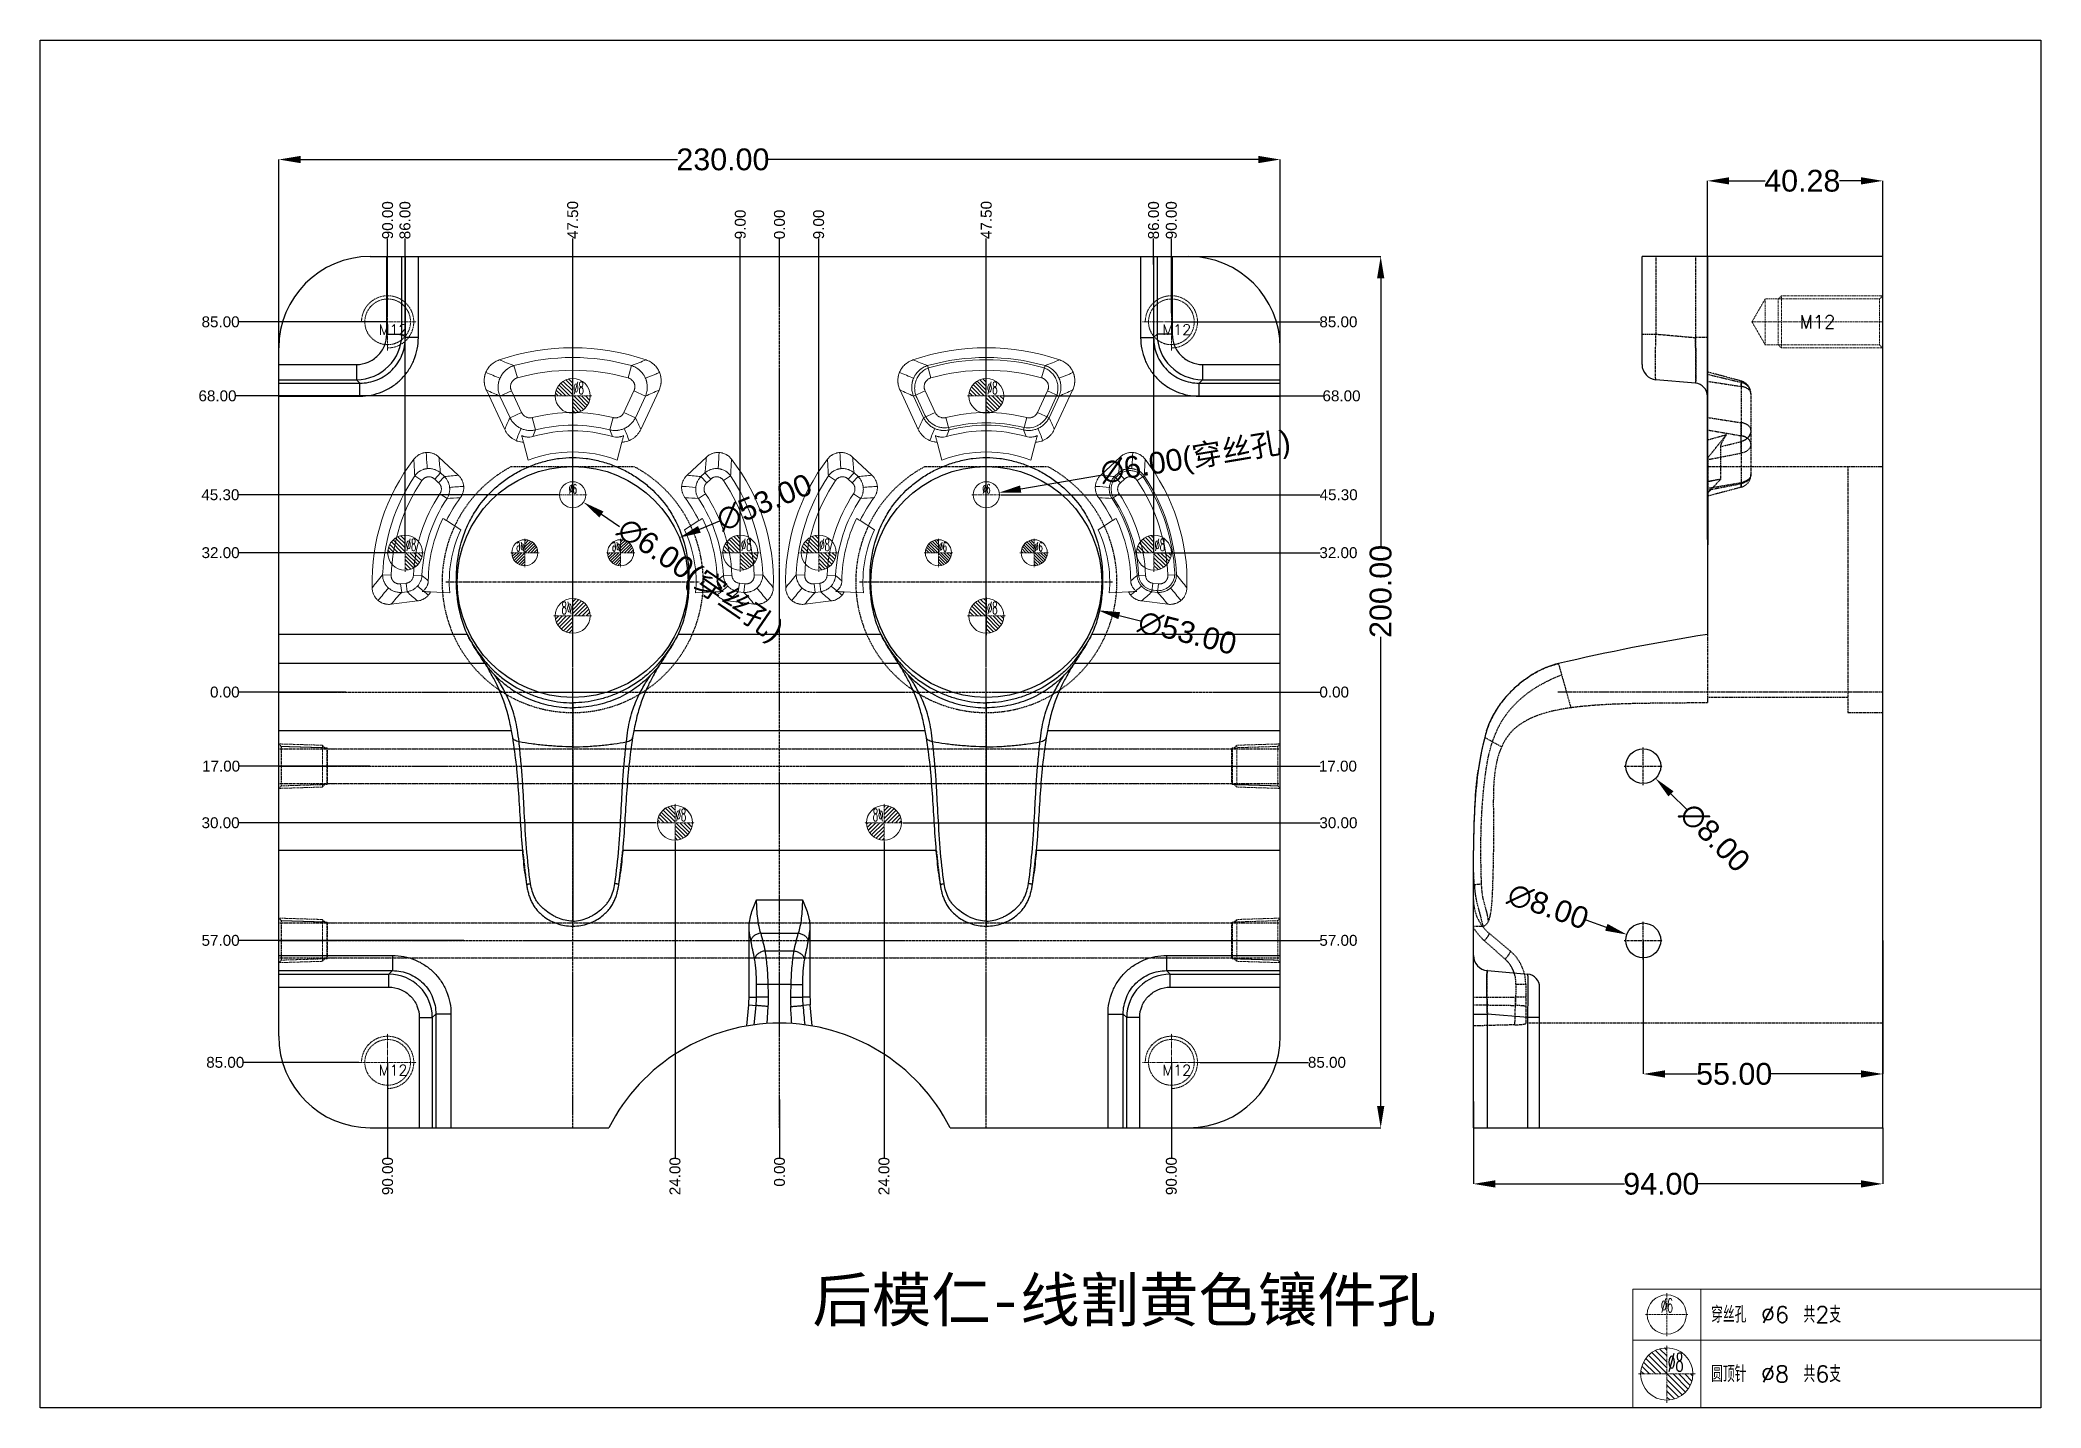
# Model space of a CAD drawing. Header units: millimetres. Extents: x 1927 to 2387, y 1586 to 1900.
import ezdxf
from ezdxf.enums import TextEntityAlignment as Align

# ---------------------------------------------------------------- set-up
doc = ezdxf.new("R2010")
doc.units = ezdxf.units.MM
doc.linetypes.add('CENTER', pattern=[0.6, 0.375, -0.075, 0.075, -0.075])
doc.linetypes.add('HIDDEN', pattern=[0.2, 0.1, -0.1])
doc.layers.add('4', color=7, linetype='Continuous', true_color=0xffffff)
for name, color, linetype, lineweight in [('cool', 153, 'HIDDEN', 9), ('dim', 82, 'Continuous', 9), ('epin', 13, 'Continuous', 9), ('insert', 85, 'Continuous', 20), ('screw', 33, 'Continuous', 13)]:
    doc.layers.add(name, color=color, linetype=linetype, lineweight=lineweight)
doc.layers.add('DEFAULT_2', color=8, linetype='HIDDEN')
doc.styles.get("Standard").update_dxf_attribs({"font": 'arial.ttf'})
doc.styles.add('TXT', font='txt.shx', dxfattribs={"bigfont": 'gbcbig.shx'})
doc.styles.add('TXT05', font='txt.shx', dxfattribs={"width": 0.5, "bigfont": 'gbcbig.shx'})
doc.dimstyles.get("Standard").update_dxf_attribs({"dimtxt": 0.18, "dimasz": 0.18, "dimexe": 0.18, "dimexo": 0.0625, "dimgap": 0.09, "dimtad": 0, "dimtih": 1, "dimtoh": 1, "dimzin": 0, "dimdsep": 46, "dimtxsty": 'Standard', "dimcen": 0.09, "dimadec": 0, "dimazin": 0, "dimtfac": 1, "dimtofl": 0, "dimtmove": 0, "dimatfit": 3, "dimfxl": 0, "dimtolj": 1, "dimtzin": 0, "dimarcsym": 0})

msp = doc.modelspace()

# ---------------------------------------------------------------- texts
at = {"insert": (2104.839, 1615.459), "char_height": 10, "width": 152.59644, "attachment_point": 1}
msp.add_mtext('{\\fSimSun|b0|i0|c134|p2;后模仁-线割黄色镶件孔}', dxfattribs=at)
at = {"layer": 'epin', "color": 6, "style": 'TXT'}
for s, p in [('穿丝孔 %%c6 共2支', (2311.249, 1605.225)), ('圆顶针 %%c8 共6支', (2311.249, 1591.575))]:
    msp.add_text(s, height=3.75, dxfattribs=at).set_placement(p)
at = {"layer": 'screw', "color": 6, "linetype": 'HIDDEN', "ltscale": 0.746373, "style": 'TXT'}
msp.add_text('M12', height=3, dxfattribs=at).set_placement((2335.641, 1834.984), align=Align.MIDDLE)

# ---------------------------------------------------------------- blocks, each defined once
blk = doc.blocks.new('*D88')
at = {"color": 4, "lineweight": -2, "transparency": 16777216}
for p, q in [((2295.66, 1692.98), (2295.66, 1662.32)), ((2350.66, 1692.98), (2350.66, 1662.32)), ((2300.66, 1662.32), (2308.11, 1662.32)), ((2345.66, 1662.32), (2324.96, 1662.32))]:
    blk.add_line(p, q, dxfattribs=at)
at = {"color": 4, "transparency": 16777216}
for points in [[(2300.66, 1663.16), (2300.66, 1661.49), (2295.66, 1662.32)], [(2345.66, 1663.16), (2345.66, 1661.49), (2350.66, 1662.32)]]:
    blk.add_solid(points, dxfattribs=at)
at = {"layer": 'Defpoints', "color": 0, "transparency": 16777216}
for p in [(2295.66, 1692.98), (2350.66, 1692.98), (2350.66, 1662.32)]:
    blk.add_point(p, dxfattribs=at)
at = {"color": 6, "transparency": 16777216, "insert": (2316.54, 1662.32), "char_height": 5, "attachment_point": 5}
blk.add_mtext('\\A1;55.00', dxfattribs=at)
blk = doc.blocks.new('*D89')
at = {"color": 4, "lineweight": -2, "transparency": 16777216}
blk.add_line((2180.15, 1766.3), (2175.3, 1767.53), dxfattribs=at)
at = {"color": 4, "transparency": 16777216}
blk.add_solid([(2175.51, 1768.33), (2175.1, 1766.72), (2170.45, 1768.76)], dxfattribs=at)
at = {"layer": 'Defpoints', "color": 0, "transparency": 16777216}
for p in [(2119.09, 1781.81), (2170.45, 1768.76)]:
    blk.add_point(p, dxfattribs=at)
at = {"color": 6, "transparency": 16777216, "insert": (2190.95, 1763.55), "char_height": 5, "attachment_point": 5, "rotation": 345.7483}
blk.add_mtext('\\A1;∅53.00', dxfattribs=at)
blk = doc.blocks.new('*D90')
at = {"color": 4, "lineweight": -2, "transparency": 16777216}
blk.add_line((2083.49, 1789.26), (2078.87, 1787.35), dxfattribs=at)
at = {"color": 4, "transparency": 16777216}
blk.add_solid([(2078.55, 1788.12), (2079.19, 1786.58), (2074.25, 1785.43)], dxfattribs=at)
at = {"layer": 'Defpoints', "color": 0, "transparency": 16777216}
for p in [(2074.25, 1785.43), (2025.29, 1765.13)]:
    blk.add_point(p, dxfattribs=at)
at = {"color": 6, "transparency": 16777216, "insert": (2093.78, 1793.53), "char_height": 5, "attachment_point": 5, "rotation": 22.5219}
blk.add_mtext('\\A1;∅53.00', dxfattribs=at)
blk = doc.blocks.new('csk_6')
at = {"layer": 'insert', "color": 1, "linetype": 'CENTER', "ltscale": 0.186593}
for p, q in [((0, -3.3), (0, 3.3)), ((-3.3, 0), (3.3, 0))]:
    blk.add_line(p, q, dxfattribs=at)
at = {"layer": 'insert'}
blk.add_circle((0, 0), 3, dxfattribs=at)
at = {"layer": 'insert', "color": 6, "style": 'TXT05', "width": 0.5}
blk.add_text('%%c6', height=2.16, dxfattribs=at).set_placement((-0.9, 0.3))
blk = doc.blocks.new('*D91')
at = {"color": 4, "lineweight": -2, "transparency": 16777216}
blk.add_line((2170.98, 1799.69), (2152.66, 1796.61), dxfattribs=at)
at = {"color": 4, "transparency": 16777216}
blk.add_solid([(2152.52, 1797.43), (2152.8, 1795.79), (2147.73, 1795.78)], dxfattribs=at)
at = {"layer": 'Defpoints', "color": 0, "transparency": 16777216}
for p in [(2141.81, 1794.78), (2147.73, 1795.78)]:
    blk.add_point(p, dxfattribs=at)
at = {"color": 6, "transparency": 16777216, "insert": (2192.91, 1803.38), "char_height": 5, "attachment_point": 5, "rotation": 9.5495}
blk.add_mtext('\\A1;∅6.00(穿丝孔)', dxfattribs=at)
blk = doc.blocks.new('*D92')
at = {"color": 4, "lineweight": -2, "transparency": 16777216}
blk.add_line((2060.49, 1787.92), (2056.36, 1790.75), dxfattribs=at)
at = {"color": 4, "transparency": 16777216}
blk.add_solid([(2056.84, 1791.44), (2055.89, 1790.07), (2052.24, 1793.58)], dxfattribs=at)
at = {"layer": 'Defpoints', "color": 0, "transparency": 16777216}
for p in [(2047.3, 1796.98), (2052.24, 1793.58)]:
    blk.add_point(p, dxfattribs=at)
at = {"color": 6, "transparency": 16777216, "insert": (2078.82, 1775.33), "char_height": 5, "attachment_point": 5, "rotation": 325.5154}
blk.add_mtext('\\A1;∅6.00(穿丝孔)', dxfattribs=at)
blk = doc.blocks.new('screw_m12_g')
at = {"layer": 'screw', "color": 1, "linetype": 'CENTER', "ltscale": 0.373186}
for p, q in [((0, -6.6), (0, 6.6)), ((-6.6, 0), (6.6, 0))]:
    blk.add_line(p, q, dxfattribs=at)
at = {"layer": 'screw', "color": 33, "linetype": 'HIDDEN', "ltscale": 0.373186}
blk.add_circle((0, 0), 5.25, dxfattribs=at)
at = {"layer": 'screw', "color": 92, "linetype": 'HIDDEN', "ltscale": 0.373186}
blk.add_arc((0, 0), 6, 270, 180, dxfattribs=at)
at = {"layer": 'screw', "color": 6, "style": 'TXT'}
blk.add_text('M12', height=2.4, dxfattribs=at).set_placement((-2.04, -3))
blk = doc.blocks.new('epin_ejp_8')
at = {"layer": 'epin'}
h = blk.add_hatch(dxfattribs=at)
h.set_pattern_fill('_ANSI31', color=123, scale=0.2, angle=90, style=0)
h.set_pattern_definition([(135, (-1217.56114, 35.9661), (-0.4490128, -0.4490128), [])])
h.paths.add_polyline_path([(0, 4, 0.414214), (-4, 0), (0, 0)])
h.paths.add_polyline_path([(4, 0), (0, 0), (0, -4, 0.414214)])
at = {"layer": 'epin', "color": 1, "linetype": 'CENTER', "ltscale": 0.248791}
for p, q in [((0, -4.4), (0, 4.4)), ((-4.4, 0), (4.4, 0))]:
    blk.add_line(p, q, dxfattribs=at)
at = {"layer": 'epin'}
blk.add_circle((0, 0), 4, dxfattribs=at)
at = {"layer": 'epin', "color": 6, "style": 'TXT05', "width": 0.5}
blk.add_text('%%c8', height=2.8, dxfattribs=at).set_placement((0.16, 0.4))
blk = doc.blocks.new('cool_jt_f11')
at = {"layer": 'cool', "ltscale": 0.3}
for p, q in [((0, 5.11), (0.58, 4.53)), ((0, 5.11), (10, 4.8)), ((10, 4.8), (10.58, 4.22)), ((10, 4.8), (10, -4.8)), ((0.58, 4.53), (0.58, -4.53)), ((11, 4.21), (0.58, 4.53)), ((0.58, 4.53), (11, 4.21)), ((11.21, 4), (11, 4.21)), ((11, -4.21), (11, 4.21)), ((11.21, -4), (11.21, 4)), ((0.58, -4.53), (0, -5.11)), ((0.58, -4.53), (11, -4.21)), ((10, -4.8), (10.58, -4.22)), ((11, -4.21), (11.21, -4)), ((0, -5.11), (10, -4.8))]:
    blk.add_line(p, q, dxfattribs=at)
blk = doc.blocks.new('*D93')
at = {"color": 4, "lineweight": -2, "transparency": 16777216}
for p, q in [((2310.38, 1784.99), (2310.38, 1867.35)), ((2315.38, 1867.35), (2323.64, 1867.35)), ((2345.66, 1867.35), (2340.72, 1867.35)), ((2350.66, 1808.33), (2350.66, 1867.35))]:
    blk.add_line(p, q, dxfattribs=at)
at = {"color": 4, "transparency": 16777216}
for points in [[(2315.38, 1868.18), (2315.38, 1866.52), (2310.38, 1867.35)], [(2345.66, 1868.18), (2345.66, 1866.52), (2350.66, 1867.35)]]:
    blk.add_solid(points, dxfattribs=at)
at = {"layer": 'Defpoints', "color": 0, "transparency": 16777216}
for p in [(2350.66, 1867.35), (2350.66, 1808.33), (2310.38, 1784.99)]:
    blk.add_point(p, dxfattribs=at)
at = {"color": 6, "transparency": 16777216, "insert": (2332.18, 1867.35), "char_height": 5, "attachment_point": 5}
blk.add_mtext('\\A1;40.28', dxfattribs=at)
blk = doc.blocks.new('*D76')
at = {"color": 4, "lineweight": -2, "transparency": 16777216}
for p, q in [((2256.66, 1655.97), (2256.66, 1637.09)), ((2350.66, 1649.98), (2350.66, 1637.09)), ((2261.66, 1637.09), (2291.37, 1637.09)), ((2345.66, 1637.09), (2308.22, 1637.09))]:
    blk.add_line(p, q, dxfattribs=at)
at = {"color": 4, "transparency": 16777216}
for points in [[(2261.66, 1637.92), (2261.66, 1636.25), (2256.66, 1637.09)], [(2345.66, 1637.92), (2345.66, 1636.25), (2350.66, 1637.09)]]:
    blk.add_solid(points, dxfattribs=at)
at = {"layer": 'Defpoints', "color": 0, "transparency": 16777216}
for p in [(2256.66, 1655.97), (2350.66, 1649.98), (2256.66, 1637.09)]:
    blk.add_point(p, dxfattribs=at)
at = {"color": 6, "transparency": 16777216, "insert": (2299.8, 1637.09), "char_height": 5, "attachment_point": 5}
blk.add_mtext('\\A1;94.00', dxfattribs=at)
blk = doc.blocks.new('*D77')
at = {"color": 4, "lineweight": -2, "transparency": 16777216}
blk.add_line((2282.46, 1697.67), (2287.17, 1695.99), dxfattribs=at)
at = {"color": 4, "transparency": 16777216}
blk.add_solid([(2287.45, 1696.78), (2286.9, 1695.21), (2291.89, 1694.32)], dxfattribs=at)
at = {"layer": 'Defpoints', "color": 0, "transparency": 16777216}
for p in [(2291.89, 1694.32), (2299.43, 1691.65)]:
    blk.add_point(p, dxfattribs=at)
at = {"color": 6, "transparency": 16777216, "insert": (2273.79, 1700.74), "char_height": 5, "attachment_point": 5, "rotation": 340.4617}
blk.add_mtext('\\A1;∅8.00', dxfattribs=at)
blk = doc.blocks.new('*D78')
at = {"color": 4, "lineweight": -2, "transparency": 16777216}
blk.add_line((2305.56, 1723.09), (2302.02, 1726.62), dxfattribs=at)
at = {"color": 4, "transparency": 16777216}
blk.add_solid([(2302.61, 1727.21), (2301.44, 1726.03), (2298.49, 1730.16)], dxfattribs=at)
at = {"layer": 'Defpoints', "color": 0, "transparency": 16777216}
for p in [(2292.83, 1735.81), (2298.49, 1730.16)]:
    blk.add_point(p, dxfattribs=at)
at = {"color": 6, "transparency": 16777216, "insert": (2312.08, 1716.59), "char_height": 5, "attachment_point": 5, "rotation": 315.0425}
blk.add_mtext('\\A1;∅8.00', dxfattribs=at)
blk = doc.blocks.new('*D53')
at = {"layer": 'Defpoints', "color": 0, "transparency": 16777216}
for p in [(2097.27, 1749.98), (2196.86, 1749.98), (2221.43, 1749.98)]:
    blk.add_point(p, dxfattribs=at)
at = {"layer": 'dim', "color": 4, "lineweight": -2, "transparency": 16777216}
blk.add_line((2196.86, 1749.98), (2221.43, 1749.98), dxfattribs=at)
at = {"layer": 'dim', "color": 6, "transparency": 16777216, "insert": (2224.67, 1749.98), "char_height": 2.5, "attachment_point": 5}
blk.add_mtext('\\A1;0.00', dxfattribs=at)
blk = doc.blocks.new('*D54')
at = {"layer": 'Defpoints', "color": 0, "transparency": 16777216}
for p in [(2097.27, 1749.98), (2191.37, 1732.98), (2221.43, 1732.98)]:
    blk.add_point(p, dxfattribs=at)
at = {"layer": 'dim', "color": 4, "lineweight": -2, "transparency": 16777216}
blk.add_line((2191.37, 1732.98), (2221.43, 1732.98), dxfattribs=at)
at = {"layer": 'dim', "color": 6, "transparency": 16777216, "insert": (2225.52, 1732.98), "char_height": 2.5, "attachment_point": 5}
blk.add_mtext('\\A1;17.00', dxfattribs=at)
blk = doc.blocks.new('*D79')
at = {"layer": 'Defpoints', "color": 0, "transparency": 16777216}
for p in [(2097.27, 1749.98), (2125.67, 1719.98), (2221.43, 1719.98)]:
    blk.add_point(p, dxfattribs=at)
at = {"layer": 'dim', "color": 4, "lineweight": -2, "transparency": 16777216}
blk.add_line((2125.67, 1719.98), (2221.43, 1719.98), dxfattribs=at)
at = {"layer": 'dim', "color": 6, "transparency": 16777216, "insert": (2225.64, 1719.98), "char_height": 2.5, "attachment_point": 5}
blk.add_mtext('\\A1;30.00', dxfattribs=at)
blk = doc.blocks.new('*D80')
at = {"layer": 'Defpoints', "color": 0, "transparency": 16777216}
for p in [(2097.27, 1749.98), (2169.74, 1692.98), (2221.43, 1692.98)]:
    blk.add_point(p, dxfattribs=at)
at = {"layer": 'dim', "color": 4, "lineweight": -2, "transparency": 16777216}
blk.add_line((2169.74, 1692.98), (2221.43, 1692.98), dxfattribs=at)
at = {"layer": 'dim', "color": 6, "transparency": 16777216, "insert": (2225.64, 1692.98), "char_height": 2.5, "attachment_point": 5}
blk.add_mtext('\\A1;57.00', dxfattribs=at)
blk = doc.blocks.new('*D81')
at = {"layer": 'Defpoints', "color": 0, "transparency": 16777216}
for p in [(2148.07, 1795.28), (2221.43, 1795.28), (2097.27, 1749.98)]:
    blk.add_point(p, dxfattribs=at)
at = {"layer": 'dim', "color": 4, "lineweight": -2, "transparency": 16777216}
blk.add_line((2148.07, 1795.28), (2221.43, 1795.28), dxfattribs=at)
at = {"layer": 'dim', "color": 6, "transparency": 16777216, "insert": (2225.69, 1795.28), "char_height": 2.5, "attachment_point": 5}
blk.add_mtext('\\A1;45.30', dxfattribs=at)
blk = doc.blocks.new('*D82')
at = {"layer": 'Defpoints', "color": 0, "transparency": 16777216}
for p in [(2183.27, 1781.98), (2221.43, 1781.98), (2097.27, 1749.98)]:
    blk.add_point(p, dxfattribs=at)
at = {"layer": 'dim', "color": 4, "lineweight": -2, "transparency": 16777216}
blk.add_line((2183.27, 1781.98), (2221.43, 1781.98), dxfattribs=at)
at = {"layer": 'dim', "color": 6, "transparency": 16777216, "insert": (2225.64, 1781.98), "char_height": 2.5, "attachment_point": 5}
blk.add_mtext('\\A1;32.00', dxfattribs=at)
blk = doc.blocks.new('*D83')
at = {"layer": 'Defpoints', "color": 0, "transparency": 16777216}
for p in [(2187.48, 1834.98), (2221.43, 1834.98), (2097.27, 1749.98)]:
    blk.add_point(p, dxfattribs=at)
at = {"layer": 'dim', "color": 4, "lineweight": -2, "transparency": 16777216}
blk.add_line((2187.48, 1834.98), (2221.43, 1834.98), dxfattribs=at)
at = {"layer": 'dim', "color": 6, "transparency": 16777216, "insert": (2225.64, 1834.98), "char_height": 2.5, "attachment_point": 5}
blk.add_mtext('\\A1;85.00', dxfattribs=at)
blk = doc.blocks.new('*D55')
at = {"layer": 'Defpoints', "color": 0, "transparency": 16777216}
for p in [(2097.27, 1854.09), (2097.27, 1840.3), (2097.27, 1749.98)]:
    blk.add_point(p, dxfattribs=at)
at = {"layer": 'dim', "color": 4, "lineweight": -2, "transparency": 16777216}
blk.add_line((2097.27, 1840.3), (2097.27, 1854.09), dxfattribs=at)
at = {"layer": 'dim', "color": 6, "transparency": 16777216, "insert": (2097.27, 1857.34), "char_height": 2.5, "attachment_point": 5, "rotation": 90}
blk.add_mtext('\\A1;0.00', dxfattribs=at)
blk = doc.blocks.new('*D56')
at = {"layer": 'Defpoints', "color": 0, "transparency": 16777216}
for p in [(2106.27, 1854.09), (2106.27, 1781.98), (2097.27, 1749.98)]:
    blk.add_point(p, dxfattribs=at)
at = {"layer": 'dim', "color": 4, "lineweight": -2, "transparency": 16777216}
blk.add_line((2106.27, 1781.98), (2106.27, 1854.09), dxfattribs=at)
at = {"layer": 'dim', "color": 6, "transparency": 16777216, "insert": (2106.27, 1857.34), "char_height": 2.5, "attachment_point": 5, "rotation": 90}
blk.add_mtext('\\A1;9.00', dxfattribs=at)
blk = doc.blocks.new('*D57')
at = {"layer": 'Defpoints', "color": 0, "transparency": 16777216}
for p in [(2144.77, 1854.09), (2144.77, 1782.99), (2097.27, 1749.98)]:
    blk.add_point(p, dxfattribs=at)
at = {"layer": 'dim', "color": 4, "lineweight": -2, "transparency": 16777216}
blk.add_line((2144.77, 1782.99), (2144.77, 1854.09), dxfattribs=at)
at = {"layer": 'dim', "color": 6, "transparency": 16777216, "insert": (2144.77, 1858.36), "char_height": 2.5, "attachment_point": 5, "rotation": 90}
blk.add_mtext('\\A1;47.50', dxfattribs=at)
blk = doc.blocks.new('*D58')
at = {"layer": 'Defpoints', "color": 0, "transparency": 16777216}
for p in [(2183.19, 1854.09), (2183.27, 1781.98), (2097.27, 1749.98)]:
    blk.add_point(p, dxfattribs=at)
at = {"layer": 'dim', "color": 4, "lineweight": -2, "transparency": 16777216}
for p, q in [((2183.19, 1850.09), (2183.19, 1854.09)), ((2183.27, 1846.09), (2183.19, 1850.09)), ((2183.27, 1781.98), (2183.27, 1846.09))]:
    blk.add_line(p, q, dxfattribs=at)
at = {"layer": 'dim', "color": 6, "transparency": 16777216, "insert": (2183.19, 1858.31), "char_height": 2.5, "attachment_point": 5, "rotation": 90}
blk.add_mtext('\\A1;86.00', dxfattribs=at)
blk = doc.blocks.new('*D59')
at = {"layer": 'Defpoints', "color": 0, "transparency": 16777216}
for p in [(2187.27, 1854.09), (2187.27, 1836.98), (2097.27, 1749.98)]:
    blk.add_point(p, dxfattribs=at)
at = {"layer": 'dim', "color": 4, "lineweight": -2, "transparency": 16777216}
blk.add_line((2187.27, 1836.98), (2187.27, 1854.09), dxfattribs=at)
at = {"layer": 'dim', "color": 6, "transparency": 16777216, "insert": (2187.27, 1858.31), "char_height": 2.5, "attachment_point": 5, "rotation": 90}
blk.add_mtext('\\A1;90.00', dxfattribs=at)
blk = doc.blocks.new('*D60')
at = {"layer": 'Defpoints', "color": 0, "transparency": 16777216}
for p in [(2097.27, 1749.98), (2097.27, 1656.44), (2097.27, 1643.09)]:
    blk.add_point(p, dxfattribs=at)
at = {"layer": 'dim', "color": 4, "lineweight": -2, "transparency": 16777216}
blk.add_line((2097.27, 1656.44), (2097.27, 1643.09), dxfattribs=at)
at = {"layer": 'dim', "color": 6, "transparency": 16777216, "insert": (2097.27, 1639.85), "char_height": 2.5, "attachment_point": 5, "rotation": 90}
blk.add_mtext('\\A1;0.00', dxfattribs=at)
blk = doc.blocks.new('*D84')
at = {"layer": 'Defpoints', "color": 0, "transparency": 16777216}
for p in [(2097.27, 1749.98), (2121.27, 1715.58), (2121.27, 1643.09)]:
    blk.add_point(p, dxfattribs=at)
at = {"layer": 'dim', "color": 4, "lineweight": -2, "transparency": 16777216}
blk.add_line((2121.27, 1715.58), (2121.27, 1643.09), dxfattribs=at)
at = {"layer": 'dim', "color": 6, "transparency": 16777216, "insert": (2121.27, 1638.86), "char_height": 2.5, "attachment_point": 5, "rotation": 90}
blk.add_mtext('\\A1;24.00', dxfattribs=at)
blk = doc.blocks.new('*D85')
at = {"layer": 'Defpoints', "color": 0, "transparency": 16777216}
for p in [(2097.27, 1749.98), (2187.27, 1664.98), (2187.27, 1643.09)]:
    blk.add_point(p, dxfattribs=at)
at = {"layer": 'dim', "color": 4, "lineweight": -2, "transparency": 16777216}
blk.add_line((2187.27, 1664.98), (2187.27, 1643.09), dxfattribs=at)
at = {"layer": 'dim', "color": 6, "transparency": 16777216, "insert": (2187.27, 1638.88), "char_height": 2.5, "attachment_point": 5, "rotation": 90}
blk.add_mtext('\\A1;90.00', dxfattribs=at)
blk = doc.blocks.new('*D61')
at = {"layer": 'Defpoints', "color": 0, "transparency": 16777216}
for p in [(1973.11, 1749.98), (1997.68, 1749.98), (2097.27, 1749.98)]:
    blk.add_point(p, dxfattribs=at)
at = {"layer": 'dim', "color": 4, "lineweight": -2, "transparency": 16777216}
blk.add_line((1997.68, 1749.98), (1973.11, 1749.98), dxfattribs=at)
at = {"layer": 'dim', "color": 6, "transparency": 16777216, "insert": (1969.87, 1749.98), "char_height": 2.5, "attachment_point": 5}
blk.add_mtext('\\A1;0.00', dxfattribs=at)
blk = doc.blocks.new('*D62')
at = {"layer": 'Defpoints', "color": 0, "transparency": 16777216}
for p in [(2097.27, 1749.98), (1973.11, 1732.98), (2003.17, 1732.98)]:
    blk.add_point(p, dxfattribs=at)
at = {"layer": 'dim', "color": 4, "lineweight": -2, "transparency": 16777216}
blk.add_line((2003.17, 1732.98), (1973.11, 1732.98), dxfattribs=at)
at = {"layer": 'dim', "color": 6, "transparency": 16777216, "insert": (1969.02, 1732.98), "char_height": 2.5, "attachment_point": 5}
blk.add_mtext('\\A1;17.00', dxfattribs=at)
blk = doc.blocks.new('*D63')
at = {"layer": 'Defpoints', "color": 0, "transparency": 16777216}
for p in [(2097.27, 1749.98), (1973.11, 1719.98), (2068.87, 1719.98)]:
    blk.add_point(p, dxfattribs=at)
at = {"layer": 'dim', "color": 4, "lineweight": -2, "transparency": 16777216}
blk.add_line((2068.87, 1719.98), (1973.11, 1719.98), dxfattribs=at)
at = {"layer": 'dim', "color": 6, "transparency": 16777216, "insert": (1968.9, 1719.98), "char_height": 2.5, "attachment_point": 5}
blk.add_mtext('\\A1;30.00', dxfattribs=at)
blk = doc.blocks.new('*D64')
at = {"layer": 'Defpoints', "color": 0, "transparency": 16777216}
for p in [(2097.27, 1749.98), (1973.11, 1692.98), (2024.8, 1692.98)]:
    blk.add_point(p, dxfattribs=at)
at = {"layer": 'dim', "color": 4, "lineweight": -2, "transparency": 16777216}
blk.add_line((2024.8, 1692.98), (1973.11, 1692.98), dxfattribs=at)
at = {"layer": 'dim', "color": 6, "transparency": 16777216, "insert": (1968.9, 1692.98), "char_height": 2.5, "attachment_point": 5}
blk.add_mtext('\\A1;57.00', dxfattribs=at)
blk = doc.blocks.new('*D65')
at = {"layer": 'Defpoints', "color": 0, "transparency": 16777216}
for p in [(1973.11, 1795.28), (2046.47, 1795.28), (2097.27, 1749.98)]:
    blk.add_point(p, dxfattribs=at)
at = {"layer": 'dim', "color": 4, "lineweight": -2, "transparency": 16777216}
blk.add_line((2046.47, 1795.28), (1973.11, 1795.28), dxfattribs=at)
at = {"layer": 'dim', "color": 6, "transparency": 16777216, "insert": (1968.85, 1795.28), "char_height": 2.5, "attachment_point": 5}
blk.add_mtext('\\A1;45.30', dxfattribs=at)
blk = doc.blocks.new('*D66')
at = {"layer": 'Defpoints', "color": 0, "transparency": 16777216}
for p in [(1973.11, 1781.98), (2011.27, 1781.98), (2097.27, 1749.98)]:
    blk.add_point(p, dxfattribs=at)
at = {"layer": 'dim', "color": 4, "lineweight": -2, "transparency": 16777216}
blk.add_line((2011.27, 1781.98), (1973.11, 1781.98), dxfattribs=at)
at = {"layer": 'dim', "color": 6, "transparency": 16777216, "insert": (1968.9, 1781.98), "char_height": 2.5, "attachment_point": 5}
blk.add_mtext('\\A1;32.00', dxfattribs=at)
blk = doc.blocks.new('*D67')
at = {"layer": 'Defpoints', "color": 0, "transparency": 16777216}
for p in [(1973.11, 1834.98), (2007.06, 1834.98), (2097.27, 1749.98)]:
    blk.add_point(p, dxfattribs=at)
at = {"layer": 'dim', "color": 4, "lineweight": -2, "transparency": 16777216}
blk.add_line((2007.06, 1834.98), (1973.11, 1834.98), dxfattribs=at)
at = {"layer": 'dim', "color": 6, "transparency": 16777216, "insert": (1968.9, 1834.98), "char_height": 2.5, "attachment_point": 5}
blk.add_mtext('\\A1;85.00', dxfattribs=at)
blk = doc.blocks.new('*D68')
at = {"layer": 'Defpoints', "color": 0, "transparency": 16777216}
for p in [(2088.27, 1854.09), (2088.27, 1781.98), (2097.27, 1749.98)]:
    blk.add_point(p, dxfattribs=at)
at = {"layer": 'dim', "color": 4, "lineweight": -2, "transparency": 16777216}
blk.add_line((2088.27, 1781.98), (2088.27, 1854.09), dxfattribs=at)
at = {"layer": 'dim', "color": 6, "transparency": 16777216, "insert": (2088.27, 1857.34), "char_height": 2.5, "attachment_point": 5, "rotation": 90}
blk.add_mtext('\\A1;9.00', dxfattribs=at)
blk = doc.blocks.new('*D69')
at = {"layer": 'Defpoints', "color": 0, "transparency": 16777216}
for p in [(2049.77, 1854.09), (2049.77, 1782.99), (2097.27, 1749.98)]:
    blk.add_point(p, dxfattribs=at)
at = {"layer": 'dim', "color": 4, "lineweight": -2, "transparency": 16777216}
blk.add_line((2049.77, 1782.99), (2049.77, 1854.09), dxfattribs=at)
at = {"layer": 'dim', "color": 6, "transparency": 16777216, "insert": (2049.77, 1858.36), "char_height": 2.5, "attachment_point": 5, "rotation": 90}
blk.add_mtext('\\A1;47.50', dxfattribs=at)
blk = doc.blocks.new('*D70')
at = {"layer": 'Defpoints', "color": 0, "transparency": 16777216}
for p in [(2011.26, 1854.09), (2011.27, 1781.98), (2097.27, 1749.98)]:
    blk.add_point(p, dxfattribs=at)
at = {"layer": 'dim', "color": 4, "lineweight": -2, "transparency": 16777216}
for p, q in [((2011.26, 1850.09), (2011.26, 1854.09)), ((2011.27, 1846.09), (2011.26, 1850.09)), ((2011.27, 1781.98), (2011.27, 1846.09))]:
    blk.add_line(p, q, dxfattribs=at)
at = {"layer": 'dim', "color": 6, "transparency": 16777216, "insert": (2011.26, 1858.31), "char_height": 2.5, "attachment_point": 5, "rotation": 90}
blk.add_mtext('\\A1;86.00', dxfattribs=at)
blk = doc.blocks.new('*D71')
at = {"layer": 'Defpoints', "color": 0, "transparency": 16777216}
for p in [(2007.27, 1854.09), (2007.27, 1836.98), (2097.27, 1749.98)]:
    blk.add_point(p, dxfattribs=at)
at = {"layer": 'dim', "color": 4, "lineweight": -2, "transparency": 16777216}
blk.add_line((2007.27, 1836.98), (2007.27, 1854.09), dxfattribs=at)
at = {"layer": 'dim', "color": 6, "transparency": 16777216, "insert": (2007.27, 1858.31), "char_height": 2.5, "attachment_point": 5, "rotation": 90}
blk.add_mtext('\\A1;90.00', dxfattribs=at)
blk = doc.blocks.new('*D72')
at = {"layer": 'Defpoints', "color": 0, "transparency": 16777216}
for p in [(2097.27, 1749.98), (2073.27, 1715.58), (2073.27, 1643.09)]:
    blk.add_point(p, dxfattribs=at)
at = {"layer": 'dim', "color": 4, "lineweight": -2, "transparency": 16777216}
blk.add_line((2073.27, 1715.58), (2073.27, 1643.09), dxfattribs=at)
at = {"layer": 'dim', "color": 6, "transparency": 16777216, "insert": (2073.27, 1638.86), "char_height": 2.5, "attachment_point": 5, "rotation": 90}
blk.add_mtext('\\A1;24.00', dxfattribs=at)
blk = doc.blocks.new('*D73')
at = {"layer": 'Defpoints', "color": 0, "transparency": 16777216}
for p in [(2097.27, 1749.98), (2007.27, 1664.98), (2007.27, 1643.09)]:
    blk.add_point(p, dxfattribs=at)
at = {"layer": 'dim', "color": 4, "lineweight": -2, "transparency": 16777216}
blk.add_line((2007.27, 1664.98), (2007.27, 1643.09), dxfattribs=at)
at = {"layer": 'dim', "color": 6, "transparency": 16777216, "insert": (2007.27, 1638.88), "char_height": 2.5, "attachment_point": 5, "rotation": 90}
blk.add_mtext('\\A1;90.00', dxfattribs=at)
blk = doc.blocks.new('*D86')
at = {"color": 4, "lineweight": -2, "transparency": 16777216}
for p, q in [((1982.27, 1814.71), (1982.27, 1872.25)), ((1987.27, 1872.25), (2073.86, 1872.25)), ((2207.27, 1872.25), (2094.69, 1872.25)), ((2212.27, 1817.92), (2212.27, 1872.25))]:
    blk.add_line(p, q, dxfattribs=at)
at = {"color": 4, "transparency": 16777216}
for points in [[(1987.27, 1873.08), (1987.27, 1871.42), (1982.27, 1872.25)], [(2207.27, 1873.08), (2207.27, 1871.42), (2212.27, 1872.25)]]:
    blk.add_solid(points, dxfattribs=at)
at = {"layer": 'Defpoints', "color": 0, "transparency": 16777216}
for p in [(1982.27, 1872.25), (2212.27, 1817.92), (1982.27, 1814.71)]:
    blk.add_point(p, dxfattribs=at)
at = {"color": 6, "transparency": 16777216, "insert": (2084.27, 1872.25), "char_height": 5, "attachment_point": 5}
blk.add_mtext('\\A1;230.00', dxfattribs=at)
blk = doc.blocks.new('*D87')
at = {"color": 4, "lineweight": -2, "transparency": 16777216}
for p, q in [((2176.55, 1849.98), (2235.35, 1849.98)), ((2235.35, 1844.98), (2235.35, 1783.51)), ((2235.35, 1654.98), (2235.35, 1762.68)), ((2169.79, 1649.98), (2235.35, 1649.98))]:
    blk.add_line(p, q, dxfattribs=at)
at = {"color": 4, "transparency": 16777216}
for points in [[(2234.51, 1844.98), (2236.18, 1844.98), (2235.35, 1849.98)], [(2234.51, 1654.98), (2236.18, 1654.98), (2235.35, 1649.98)]]:
    blk.add_solid(points, dxfattribs=at)
at = {"layer": 'Defpoints', "color": 0, "transparency": 16777216}
for p in [(2176.55, 1849.98), (2169.79, 1649.98), (2235.35, 1649.98)]:
    blk.add_point(p, dxfattribs=at)
at = {"color": 6, "transparency": 16777216, "insert": (2235.35, 1773.1), "char_height": 5, "attachment_point": 5, "rotation": 90}
blk.add_mtext('\\A1;200.00', dxfattribs=at)
blk = doc.blocks.new('*D74')
at = {"layer": 'Defpoints', "color": 0, "transparency": 16777216}
for p in [(2097.27, 1749.98), (2193.87, 1664.98), (2218.78, 1664.98)]:
    blk.add_point(p, dxfattribs=at)
at = {"layer": 'dim', "color": 4, "lineweight": -2, "transparency": 16777216}
blk.add_line((2193.87, 1664.98), (2218.78, 1664.98), dxfattribs=at)
at = {"layer": 'dim', "color": 6, "transparency": 16777216, "insert": (2223, 1664.98), "char_height": 2.5, "attachment_point": 5}
blk.add_mtext('\\A1;85.00', dxfattribs=at)
blk = doc.blocks.new('*D75')
at = {"layer": 'Defpoints', "color": 0, "transparency": 16777216}
for p in [(2097.27, 1749.98), (1974.18, 1664.98), (2000.67, 1664.98)]:
    blk.add_point(p, dxfattribs=at)
at = {"layer": 'dim', "color": 4, "lineweight": -2, "transparency": 16777216}
blk.add_line((2000.67, 1664.98), (1974.18, 1664.98), dxfattribs=at)
at = {"layer": 'dim', "color": 6, "transparency": 16777216, "insert": (1969.97, 1664.98), "char_height": 2.5, "attachment_point": 5}
blk.add_mtext('\\A1;85.00', dxfattribs=at)
blk = doc.blocks.new('epin_ejp_6')
at = {"layer": 'epin'}
h = blk.add_hatch(dxfattribs=at)
h.set_pattern_fill('_ANSI31', color=123, scale=0.15, angle=90, style=0)
h.set_pattern_definition([(135, (-648.39147, -667.1919), (-0.3367596, -0.3367596), [])])
h.paths.add_polyline_path([(0, 3, 0.4142136), (-3, 0), (0, 0)])
h.paths.add_polyline_path([(3, 0), (0, 0), (0, -3, 0.4142136)])
at = {"layer": 'epin', "color": 1, "linetype": 'CENTER', "ltscale": 0.12}
for p, q in [((-3.3, 0), (3.3, 0)), ((0, -3.3), (0, 3.3))]:
    blk.add_line(p, q, dxfattribs=at)
at = {"layer": 'epin'}
blk.add_circle((0, 0), 3, dxfattribs=at)
at = {"layer": 'epin', "color": 6, "style": 'TXT05', "width": 0.5}
blk.add_text('%%c6', height=2.1, dxfattribs=at).set_placement((0.995, 1.35), align=Align.MIDDLE)
blk = doc.blocks.new('89')
at = {"color": 1, "linetype": 'CENTER', "ltscale": 1.243955}
for p, q in [((787.16, 214.89), (1017.16, 214.89)), ((787.16, 174.89), (1017.16, 174.89))]:
    blk.add_line(p, q, dxfattribs=at)
at = {"layer": 'cool', "ltscale": 0.932966}
for p, q in [((798.37, 218.89), (1005.95, 218.89)), ((798.37, 210.89), (1005.95, 210.89)), ((798.37, 178.89), (1005.95, 178.89)), ((798.37, 170.89), (1005.95, 170.89))]:
    blk.add_line(p, q, dxfattribs=at)
for p in [(787.16, 214.89), (787.16, 174.89)]:
    blk.add_blockref('cool_jt_f11', p, dxfattribs=at)
at = {"layer": 'cool', "ltscale": 0.932966, "rotation": 180}
for p in [(1017.16, 214.89), (1017.16, 174.89)]:
    blk.add_blockref('cool_jt_f11', p, dxfattribs=at)
at = {"layer": 'epin', "xscale": -1}
for name, p, rotation in [('epin_ejp_6', (843.66, 263.88), 2.800233405153563e-06), ('epin_ejp_8', (926.16, 201.89), 359.9999999999978)]:
    blk.add_blockref(name, p, dxfattribs=dict(at, rotation=rotation))
for name, p in [('epin_ejp_6', (865.66, 263.88)), ('epin_ejp_8', (854.66, 249.38))]:
    blk.add_blockref(name, p, dxfattribs=at)
at = {"layer": 'epin'}
for name, p in [('epin_ejp_6', (938.66, 263.88)), ('epin_ejp_8', (949.66, 249.38)), ('epin_ejp_8', (878.16, 201.89))]:
    blk.add_blockref(name, p, dxfattribs=at)
at = {"layer": 'epin', "rotation": 359.9999971997667}
blk.add_blockref('epin_ejp_6', (960.66, 263.88), dxfattribs=at)
at = {"layer": 'screw'}
for p in [(812.16, 316.89), (992.16, 316.89), (812.16, 146.89), (992.16, 146.89)]:
    blk.add_blockref('screw_m12_g', p, dxfattribs=at)
blk = doc.blocks.new('*D51')
at = {"layer": 'Defpoints', "color": 0, "transparency": 16777216}
for p in [(2148.77, 1817.98), (2222.13, 1817.98), (2097.27, 1749.98)]:
    blk.add_point(p, dxfattribs=at)
at = {"layer": 'dim', "color": 4, "lineweight": -2, "transparency": 16777216}
blk.add_line((2148.77, 1817.98), (2222.13, 1817.98), dxfattribs=at)
at = {"layer": 'dim', "color": 6, "transparency": 16777216, "insert": (2226.35, 1817.98), "char_height": 2.5, "attachment_point": 5}
blk.add_mtext('\\A1;68.00', dxfattribs=at)
blk = doc.blocks.new('*D52')
at = {"layer": 'Defpoints', "color": 0, "transparency": 16777216}
for p in [(1972.41, 1817.98), (2045.77, 1817.98), (2097.27, 1749.98)]:
    blk.add_point(p, dxfattribs=at)
at = {"layer": 'dim', "color": 4, "lineweight": -2, "transparency": 16777216}
blk.add_line((2045.77, 1817.98), (1972.41, 1817.98), dxfattribs=at)
at = {"layer": 'dim', "color": 6, "transparency": 16777216, "insert": (1968.19, 1817.98), "char_height": 2.5, "attachment_point": 5}
blk.add_mtext('\\A1;68.00', dxfattribs=at)

# ---------------------------------------------------------------- dimensions: what is measured, and where the dimension line sits
for base, p1, p2, picture, middle in [((1982.27, 1872.251), (2212.27, 1817.923), (1982.27, 1814.709), '*D86', (2084.274, 1872.251)), ((2350.656, 1867.349), (2310.376, 1784.991), (2350.656, 1808.334), '*D93', (2332.179, 1867.349)), ((2350.656, 1662.325), (2295.656, 1692.984), (2350.656, 1692.984), '*D88', (2316.537, 1662.325)), ((2256.656, 1637.086), (2350.656, 1649.984), (2256.656, 1655.971), '*D76', (2299.796, 1637.086))]:
    dim = msp.add_linear_dim(base=base, p1=p1, p2=p2, dimstyle='Standard', override={"dimtxt": 5, "dimasz": 5, "dimexe": 0, "dimexo": 0, "dimgap": 0, "dimtih": 0, "dimtoh": 0, "dimzin": 0, "dimcen": 0, "dimclrd": 4, "dimclre": 4, "dimclrt": 6, "dimtp": 0, "dimtm": 0, "dimtzin": 0})
    dim.commit()
    dim.dimension.update_dxf_attribs({"geometry": picture, "text_midpoint": middle, "dimtype": 160})
dim = msp.add_linear_dim(base=(2235.346, 1649.984), p1=(2176.55, 1849.984), p2=(2169.788, 1649.984), angle=90, dimstyle='Standard', override={"dimtxt": 5, "dimasz": 5, "dimexe": 0, "dimexo": 0, "dimgap": 0, "dimtih": 0, "dimtoh": 0, "dimzin": 0, "dimcen": 0, "dimclrd": 4, "dimclre": 4, "dimclrt": 6, "dimtp": 0, "dimtm": 0, "dimtzin": 0})
dim.commit()
dim.dimension.update_dxf_attribs({"geometry": '*D87', "text_midpoint": (2235.346, 1773.096), "dimtype": 160})
dim = msp.add_diameter_dim_2p(p1=(2141.811, 1794.784), p2=(2147.728, 1795.779), text='<>(穿丝孔)', dimstyle='Standard', override={"dimtxt": 5, "dimasz": 5, "dimexe": 0, "dimexo": 0, "dimgap": 0, "dimtih": 0, "dimtoh": 0, "dimcen": 0, "dimclrd": 4, "dimclre": 4, "dimclrt": 6})
dim.commit()
dim.dimension.update_dxf_attribs({"geometry": '*D91', "text_midpoint": (2192.914, 1803.381), "dimtype": 163})
for p1, p2, picture, middle in [((2025.291, 1765.131), (2074.249, 1785.432), '*D90', (2093.783, 1793.533)), ((2119.085, 1781.806), (2170.454, 1768.758), '*D89', (2190.951, 1763.552)), ((2292.826, 1735.81), (2298.487, 1730.158), '*D78', (2312.077, 1716.587)), ((2299.426, 1691.646), (2291.886, 1694.322), '*D77', (2273.787, 1700.745))]:
    dim = msp.add_diameter_dim_2p(p1=p1, p2=p2, dimstyle='Standard', override={"dimtxt": 5, "dimasz": 5, "dimexe": 0, "dimexo": 0, "dimgap": 0, "dimtih": 0, "dimtoh": 0, "dimzin": 0, "dimcen": 0, "dimclrd": 4, "dimclre": 4, "dimclrt": 6, "dimtp": 0, "dimtm": 0, "dimtzin": 0})
    dim.commit()
    dim.dimension.update_dxf_attribs({"geometry": picture, "text_midpoint": middle})
dim = msp.add_diameter_dim_2p(p1=(2047.297, 1796.98), p2=(2052.242, 1793.583), text='<>(穿丝孔)', dimstyle='Standard', override={"dimtxt": 5, "dimasz": 5, "dimexe": 0, "dimexo": 0, "dimgap": 0, "dimtih": 0, "dimtoh": 0, "dimzin": 0, "dimcen": 0, "dimclrd": 4, "dimclre": 4, "dimclrt": 6, "dimtp": 0, "dimtm": 0, "dimtzin": 0})
dim.commit()
dim.dimension.update_dxf_attribs({"geometry": '*D92', "text_midpoint": (2078.816, 1775.33)})
at = {"layer": 'dim'}
for feature_location, offset, dtype, origin, picture, middle in [((2007.27, 1836.979), (0, 17.114), 1, (2097.27, 1749.984), '*D71', (2007.27, 1858.307)), ((2011.27, 1781.984), (-0.006, 72.109), 1, (2097.27, 1749.984), '*D70', (2011.264, 1858.309)), ((2049.77, 1782.987), (0, 71.106), 1, (2097.27, 1749.984), '*D69', (2049.77, 1858.357)), ((2144.77, 1782.987), (0, 71.106), 1, (2097.27, 1749.984), '*D57', (2144.77, 1858.357)), ((2183.27, 1781.984), (-0.075, 72.109), 1, (2097.27, 1749.984), '*D58', (2183.194, 1858.309)), ((2187.27, 1836.979), (0, 17.114), 1, (2097.27, 1749.984), '*D59', (2187.27, 1858.307)), ((2088.27, 1781.984), (0, 72.109), 1, (2097.27, 1749.984), '*D68', (2088.27, 1857.336)), ((2097.269657563, 1840.302081003), (0, 13.790970539), 1, (2097.269657563, 1749.983853687), '*D55', (2097.269657563, 1857.335718664)), ((2106.27, 1781.984), (0, 72.109), 1, (2097.27, 1749.984), '*D56', (2106.27, 1857.336)), ((2007.062, 1834.984), (-33.949, 0), 0, (2097.27, 1749.984), '*D67', (1968.898, 1834.984)), ((2187.477, 1834.984), (33.949, 0), 0, (2097.27, 1749.984), '*D83', (2225.641, 1834.984)), ((2045.77, 1817.984), (-73.356, 0), 0, (2097.27, 1749.984), '*D52', (1968.193, 1817.984)), ((2148.77, 1817.984), (73.356, 0), 0, (2097.27, 1749.984), '*D51', (2226.346, 1817.984)), ((2046.47, 1795.282), (-73.356, 0), 0, (2097.27, 1749.984), '*D65', (1968.849, 1795.282)), ((2148.07, 1795.282), (73.356, 0), 0, (2097.27, 1749.984), '*D81', (2225.69, 1795.282)), ((2011.27, 1781.984), (-38.156, 0), 0, (2097.27, 1749.984), '*D66', (1968.901, 1781.984)), ((2183.27, 1781.984), (38.156, 0), 0, (2097.27, 1749.984), '*D82', (2225.639, 1781.984)), ((1997.67978122, 1749.983853687), (-24.566210572, 0), 0, (2097.269657563, 1749.983853687), '*D61', (1969.870903527, 1749.983853687)), ((2196.859533906, 1749.983853687), (24.566210572, 0), 0, (2097.269657563, 1749.983853687), '*D53', (2224.668411599, 1749.983853687)), ((2024.796, 1692.984), (-51.682, 0), 0, (2097.27, 1749.984), '*D64', (1968.9, 1692.984)), ((2068.87, 1719.984), (-95.756, 0), 0, (2097.27, 1749.984), '*D63', (1968.901, 1719.984)), ((2003.171, 1732.984), (-30.057, 0), 0, (2097.27, 1749.984), '*D62', (1969.017, 1732.984)), ((2000.67, 1664.984), (-26.486, 0), 0, (2097.27, 1749.984), '*D75', (1969.969, 1664.984)), ((2007.27, 1664.984), (0, -21.892), 1, (2097.27, 1749.984), '*D73', (2007.27, 1638.878)), ((2073.27, 1715.584), (0, -72.492), 1, (2097.27, 1749.984), '*D72', (2073.27, 1638.857)), ((2097.269657563, 1656.438028219), (0, -13.345714979), 1, (2097.269657563, 1749.983853687), '*D60', (2097.269657563, 1639.849646118)), ((2191.368, 1732.984), (30.057, 0), 0, (2097.27, 1749.984), '*D54', (2225.522, 1732.984)), ((2125.67, 1719.984), (95.756, 0), 0, (2097.27, 1749.984), '*D79', (2225.639, 1719.984)), ((2169.744, 1692.984), (51.682, 0), 0, (2097.27, 1749.984), '*D80', (2225.64, 1692.984)), ((2121.27, 1715.584), (0, -72.492), 1, (2097.27, 1749.984), '*D84', (2121.27, 1638.857)), ((2187.27, 1664.984), (0, -21.892), 1, (2097.27, 1749.984), '*D85', (2187.27, 1638.878)), ((2193.87, 1664.984), (24.914, 0), 0, (2097.27, 1749.984), '*D74', (2222.999, 1664.984))]:
    dim = msp.add_ordinate_dim(feature_location=feature_location, offset=offset, dtype=dtype, origin=origin, dimstyle='Standard', override={"dimtxt": 2.5, "dimasz": 2, "dimexe": 0, "dimexo": 0, "dimgap": 0, "dimtih": 0, "dimtoh": 0, "dimzin": 0, "dimcen": 0, "dimclrd": 4, "dimclre": 4, "dimclrt": 6, "dimtp": 0, "dimtm": 0, "dimtzin": 0}, dxfattribs=at)
    dim.commit()
    dim.dimension.update_dxf_attribs({"geometry": picture, "text_midpoint": middle})

# ---------------------------------------------------------------- linework, layer by layer
at = {"color": 7, "linetype": 'Continuous'}
for p, q in [((2003.27, 1849.984), (2191.27, 1849.984)), ((2007.062, 1832.164), (2007.062, 1849.984)), ((2010.549, 1832.164), (2010.549, 1849.984)), ((2011.342, 1831.371), (2011.342, 1849.984)), ((2014.331, 1831.371), (2014.331, 1849.984)), ((2180.208, 1849.984), (2180.208, 1831.371)), ((2183.197, 1849.984), (2183.197, 1831.371)), ((2183.99, 1849.984), (2183.99, 1832.164)), ((2187.477, 1849.984), (2187.477, 1832.164)), ((2295.376, 1825.191), (2295.376, 1849.984)), ((2350.656, 1849.984), (2295.376, 1849.984)), ((2350.656, 1649.984), (2350.656, 1849.984)), ((2007.062, 1832.164), (2010.549, 1832.164)), ((2010.549, 1832.164), (2011.342, 1831.371)), ((2014.331, 1831.371), (2011.342, 1831.371)), ((2180.208, 1831.371), (2183.197, 1831.371)), ((2183.99, 1832.164), (2183.197, 1831.371)), ((2187.477, 1832.164), (2183.99, 1832.164)), ((1982.27, 1670.984), (1982.27, 1828.984)), ((1982.27, 1825.191), (2000.089, 1825.191)), ((2000.089, 1825.191), (2000.089, 1821.704)), ((2194.45, 1825.191), (2194.45, 1821.704)), ((2194.45, 1825.191), (2212.27, 1825.191)), ((2212.27, 1670.984), (2212.27, 1828.984)), ((1982.27, 1821.704), (2000.089, 1821.704)), ((1982.27, 1820.911), (2000.882, 1820.911)), ((2000.089, 1821.704), (2000.882, 1820.911)), ((2000.882, 1817.923), (2000.882, 1820.911)), ((2194.45, 1821.704), (2193.657, 1820.911)), ((2193.657, 1817.923), (2193.657, 1820.911)), ((2193.657, 1820.911), (2212.27, 1820.911)), ((2194.45, 1821.704), (2212.27, 1821.704)), ((2307.638, 1820.911), (2298.571, 1821.704)), ((1982.27, 1817.923), (2000.882, 1817.923)), ((2193.657, 1817.923), (2212.27, 1817.923)), ((2310.376, 1817.923), (2310.376, 1763.226)), ((2310.476, 1795.815), (2310.376, 1795.815)), ((2310.426, 1795.558), (2310.376, 1795.549)), ((2310.476, 1795.815), (2310.476, 1783.815)), ((2310.476, 1784.991), (2310.376, 1784.991)), ((2310.476, 1783.815), (2310.376, 1783.815)), ((2025.582, 1763.226), (1982.27, 1763.226)), ((2120.582, 1763.226), (2073.958, 1763.226)), ((2212.27, 1763.226), (2168.958, 1763.226)), ((2029.63, 1756.529), (1982.27, 1756.529)), ((2124.63, 1756.529), (2069.909, 1756.529)), ((2212.27, 1756.529), (2164.909, 1756.529)), ((2049.77, 1747.524), (2049.77, 1697.416)), ((2144.77, 1747.524), (2144.77, 1697.416)), ((2035.728, 1741.063), (1982.27, 1741.063)), ((2130.728, 1741.063), (2063.811, 1741.063)), ((2212.27, 1741.063), (2158.811, 1741.063)), ((2038.287, 1713.605), (1982.27, 1713.605)), ((2133.287, 1713.605), (2061.253, 1713.605)), ((2212.27, 1713.605), (2156.253, 1713.605)), ((2256.656, 1649.984), (2256.656, 1713.605)), ((2060.37, 1705.824), (2060.372, 1705.824)), ((2092.006, 1702.299), (2102.534, 1702.299)), ((2049.77, 1697.416), (2049.77, 1696.273)), ((2090.27, 1679.953), (2090.27, 1695.939)), ((2104.27, 1695.939), (2104.27, 1679.953)), ((2144.77, 1697.416), (2144.77, 1696.273)), ((2092.949, 1694.639), (2101.59, 1694.639)), ((1982.27, 1689.533), (2008.371, 1689.533)), ((2008.371, 1689.533), (2008.371, 1686.047)), ((2093.98, 1690.564), (2100.559, 1690.564)), ((2186.169, 1689.533), (2212.27, 1689.533)), ((2186.169, 1689.533), (2186.169, 1686.047)), ((1982.27, 1686.047), (2008.371, 1686.047)), ((1982.27, 1685.236), (2007.56, 1685.236)), ((1982.27, 1682.247), (2007.56, 1682.247)), ((2007.56, 1685.236), (2008.371, 1686.047)), ((2007.56, 1682.247), (2007.56, 1685.236)), ((2094.668, 1682.904), (2099.871, 1682.904)), ((2186.169, 1686.047), (2212.27, 1686.047)), ((2186.979, 1685.236), (2186.169, 1686.047)), ((2186.979, 1685.236), (2212.27, 1685.236)), ((2186.979, 1682.247), (2186.979, 1685.236)), ((2186.979, 1682.247), (2212.27, 1682.247)), ((2259.851, 1686.047), (2269.118, 1685.236)), ((2271.856, 1649.984), (2271.856, 1682.247)), ((2089.767, 1673.34), (2090.194, 1678.21)), ((2090.194, 1678.21), (2091.885, 1678.062)), ((2090.27, 1679.953), (2091.976, 1679.953)), ((2091.475, 1673.601), (2091.885, 1678.062)), ((2094.455, 1673.894), (2094.698, 1677.816)), ((2104.27, 1679.953), (2102.563, 1679.953)), ((2104.346, 1678.21), (2102.654, 1678.062)), ((2104.772, 1673.34), (2104.346, 1678.21)), ((2014.533, 1675.274), (2014.533, 1649.984)), ((2014.533, 1675.274), (2017.522, 1675.274)), ((2017.522, 1675.274), (2018.333, 1676.085)), ((2017.522, 1675.274), (2017.522, 1649.984)), ((2018.333, 1676.085), (2018.333, 1649.984)), ((2021.819, 1676.085), (2018.333, 1676.085)), ((2021.819, 1676.085), (2021.819, 1649.984)), ((2172.72, 1676.085), (2176.207, 1676.085)), ((2172.72, 1649.984), (2172.72, 1676.085)), ((2177.017, 1675.274), (2176.207, 1676.085)), ((2176.207, 1649.984), (2176.207, 1676.085)), ((2180.006, 1675.274), (2177.017, 1675.274)), ((2177.017, 1649.984), (2177.017, 1675.274)), ((2180.006, 1649.984), (2180.006, 1675.274)), ((2256.656, 1676.085), (2259.851, 1676.085)), ((2269.118, 1675.274), (2259.851, 1676.085)), ((2259.851, 1649.984), (2259.851, 1676.085)), ((2271.856, 1675.274), (2269.118, 1675.274)), ((2269.118, 1649.984), (2269.118, 1675.274)), ((2003.27, 1649.984), (2058.078, 1649.984)), ((2136.461, 1649.984), (2191.27, 1649.984)), ((2256.656, 1649.984), (2350.656, 1649.984))]:
    msp.add_line(p, q, dxfattribs=at)
at = {"color": 1, "linetype": 'CENTER', "ltscale": 1.243955}
for p, q in [((2049.77, 1649.984), (2049.77, 1849.984)), ((2097.27, 1649.984), (2097.27, 1849.984)), ((2144.77, 1649.984), (2144.77, 1849.984)), ((1982.27, 1749.984), (2212.27, 1749.984)), ((1982.27, 1732.984), (2212.27, 1732.984)), ((1982.27, 1692.984), (2212.27, 1692.984))]:
    msp.add_line(p, q, dxfattribs=at)
at = {"color": 1, "linetype": 'CENTER', "ltscale": 1.64824}
for p, q in [((2049.77, 1746.132), (2049.77, 1804.432)), ((2144.77, 1746.132), (2144.77, 1804.432)), ((2020.62, 1775.282), (2078.92, 1775.282)), ((2115.62, 1775.282), (2173.92, 1775.282))]:
    msp.add_line(p, q, dxfattribs=at)
at = {"color": 1, "linetype": 'CENTER', "ltscale": 0.928487}
msp.add_line((2350.656, 1749.984), (2276.016, 1749.984), dxfattribs=at)
at = {"color": 1, "linetype": 'CENTER', "ltscale": 0.248791}
for p, q in [((2295.656, 1728.584), (2295.656, 1737.384)), ((2291.256, 1732.984), (2300.056, 1732.984)), ((2295.656, 1688.584), (2295.656, 1697.384)), ((2291.256, 1692.984), (2300.056, 1692.984))]:
    msp.add_line(p, q, dxfattribs=at)
msp.add_lwpolyline([(1927.427, 1899.677), (2386.999, 1899.677), (2386.999, 1585.65), (1927.427, 1585.65)], close=True)
at = {"color": 2, "linetype": 'Continuous'}
for centre in [(2049.77, 1775.282), (2144.77, 1775.282)]:
    msp.add_circle(centre, 26.5, dxfattribs=at)
at = {"color": 7, "linetype": 'Continuous'}
for centre in [(2295.656, 1732.984), (2295.656, 1692.984)]:
    msp.add_circle(centre, 4, dxfattribs=at)
for centre, radius, start, end in [((2003.27, 1828.984), 21, 90, 180), ((2191.27, 1828.984), 21, 0, 90), ((2000.068, 1832.186), 10.481, 270.1162, 359.8838), ((2194.471, 1832.186), 10.481, 180.1162, 269.8838), ((2298.876, 1825.191), 3.5, 180, 265), ((2307.376, 1817.923), 3, 0, 85), ((2053.403, 1776.886), 31.014, 208.98623, 210.82124), ((2053.249, 1776.953), 30.893, 211.07351, 220.84959), ((2046.291, 1776.953), 30.893, 319.15042, 328.92648), ((2047.531, 1776.084), 29.405, 329.1286, 331.06402), ((2148.403, 1776.886), 31.014, 208.98623, 210.82124), ((2148.249, 1776.953), 30.893, 211.07351, 220.84959), ((2141.291, 1776.953), 30.893, 319.15042, 328.92648), ((2142.531, 1776.084), 29.405, 329.1286, 331.06402), ((2385.016, 1291.256), 477.836, 98.98662, 103.16738), ((1946.903, 1724.497), 90.356, 9.59397, 10.56393), ((2152.636, 1724.497), 90.356, 169.43607, 170.40603), ((2041.903, 1724.497), 90.356, 9.59397, 10.56393), ((2247.636, 1724.497), 90.356, 169.43607, 170.40603), ((2134.834, 1720.198), 96.739, 186.91414, 188.5448), ((1964.705, 1720.198), 96.739, 351.4552, 353.08586), ((2229.834, 1720.198), 96.738, 186.91414, 188.54481), ((2059.706, 1720.197), 96.738, 351.45519, 353.08587), ((527.132, 1379.626), 1594.654, 11.174836, 11.32954), ((2519.34, 1800.371), 439.304, 193.9268, 194.47496), ((1675.198, 1800.372), 439.306, 345.52504, 346.0732), ((4001.338, 1313.189), 1935.129, 168.68407, 168.811555), ((2260.156, 1689.533), 3.5, 180, 265), ((2007.543, 1675.257), 9.978, 0.09601, 89.90399), ((1387.508, 1663.51), 707.426, 1.33183, 1.570902), ((2829.733, 1662.935), 730.135, 178.432815, 178.664452), ((2186.996, 1675.257), 9.978, 90.096, 179.904), ((2268.856, 1682.247), 3, 0, 85), ((2070.27, 1679.953), 20, 355, 0), ((2070.23, 1680.052), 21.747, 354.74834, 359.73821), ((2070.441, 1679.389), 24.308, 356.28932, 1.32967), ((2124.088, 1679.389), 24.298, 178.66926, 183.71175), ((568.039, 1580.854), 1534.868, 3.475259, 3.621944), ((2124.311, 1680.052), 21.748, 180.262, 185.25145), ((2124.27, 1679.953), 20, 180, 185), ((2097.27, 1629.984), 44, 27.03569, 152.96431), ((2003.27, 1670.984), 21, 180, 270), ((2191.27, 1670.984), 21, 270, 0)]:
    msp.add_arc(centre, radius, start, end, dxfattribs=at)
for points, knots in [([(2000.089, 1825.191), (2000.997, 1825.191), (2002.831, 1825.551), (2005.152, 1827.102), (2006.702, 1829.423), (2007.062, 1831.257), (2007.062, 1832.164)], [0, 0, 0, 0, 0.2500333, 0.5000281, 0.7499783, 1, 1, 1, 1]), ([(2000.882, 1817.923), (2001.761, 1817.923), (2003.524, 1818.095), (2006.064, 1818.862), (2008.407, 1820.11), (2010.459, 1821.793), (2012.142, 1823.846), (2013.391, 1826.188), (2014.159, 1828.729), (2014.331, 1830.492), (2014.331, 1831.371)], [0, 0, 0, 0, 0.1250012, 0.2499869, 0.3749741, 0.4999595, 0.6249464, 0.7499502, 0.8749784, 1, 1, 1, 1]), ([(2000.882, 1820.911), (2001.567, 1820.91), (2002.939, 1821.04), (2004.917, 1821.634), (2006.742, 1822.603), (2008.341, 1823.912), (2009.65, 1825.51), (2010.62, 1827.335), (2011.213, 1829.314), (2011.344, 1830.687), (2011.342, 1831.371)], [0, 0, 0, 0, 0.1249848, 0.2499673, 0.3749614, 0.4999593, 0.6249586, 0.7499695, 0.8749948, 1, 1, 1, 1]), ([(2180.208, 1831.371), (2180.208, 1830.492), (2180.38, 1828.729), (2181.148, 1826.189), (2182.396, 1823.847), (2184.079, 1821.794), (2186.131, 1820.111), (2188.474, 1818.862), (2191.014, 1818.095), (2192.778, 1817.923), (2193.657, 1817.923)], [0, 0, 0, 0, 0.1250012, 0.2499869, 0.3749741, 0.4999595, 0.6249464, 0.7499502, 0.8749784, 1, 1, 1, 1]), ([(2183.197, 1831.371), (2183.195, 1830.687), (2183.326, 1829.315), (2183.919, 1827.336), (2184.889, 1825.511), (2186.198, 1823.913), (2187.796, 1822.603), (2189.621, 1821.634), (2191.6, 1821.041), (2192.973, 1820.91), (2193.657, 1820.911)], [0, 0, 0, 0, 0.1249848, 0.2499673, 0.3749614, 0.4999593, 0.6249586, 0.7499695, 0.8749948, 1, 1, 1, 1]), ([(2187.477, 1832.164), (2187.477, 1831.257), (2187.837, 1829.422), (2189.388, 1827.102), (2191.708, 1825.551), (2193.543, 1825.191), (2194.45, 1825.191)], [0, 0, 0, 0, 0.2500333, 0.5000281, 0.7499783, 1, 1, 1, 1]), ([(2028.303, 1792.795), (2029.541, 1794.467), (2031.69, 1796.78), (2035.015, 1799.297), (2037.719, 1800.88), (2040.586, 1802.139), (2043.571, 1803.086), (2046.643, 1803.701), (2048.728, 1803.842), (2049.77, 1803.851)], [0, 0, 0, 0, 0.2497016, 0.3747491, 0.4997986, 0.6248436, 0.7499027, 0.8749472, 1, 1, 1, 1]), ([(2049.77, 1803.851), (2050.811, 1803.842), (2052.897, 1803.701), (2055.969, 1803.085), (2058.954, 1802.139), (2061.821, 1800.879), (2064.525, 1799.296), (2067.851, 1796.779), (2070, 1794.466), (2071.238, 1792.794)], [0, 0, 0, 0, 0.1250528, 0.2500976, 0.3751569, 0.500202, 0.6252514, 0.7502989, 1, 1, 1, 1]), ([(2123.303, 1792.795), (2124.541, 1794.467), (2126.69, 1796.78), (2130.015, 1799.297), (2132.719, 1800.88), (2135.586, 1802.139), (2138.571, 1803.086), (2141.643, 1803.701), (2143.728, 1803.842), (2144.77, 1803.851)], [0, 0, 0, 0, 0.2497016, 0.3747491, 0.4997986, 0.6248436, 0.7499027, 0.8749472, 1, 1, 1, 1]), ([(2144.77, 1803.851), (2145.811, 1803.842), (2147.897, 1803.701), (2150.969, 1803.085), (2153.954, 1802.139), (2156.821, 1800.879), (2159.525, 1799.296), (2162.851, 1796.779), (2165, 1794.466), (2166.238, 1792.794)], [0, 0, 0, 0, 0.1250528, 0.2500976, 0.3751569, 0.500202, 0.6252514, 0.7502989, 1, 1, 1, 1]), ([(2023.157, 1778.598), (2023.35, 1781.132), (2024.16, 1784.922), (2026.195, 1789.597), (2027.548, 1791.77), (2028.303, 1792.795)], [0, 0, 0, 0, 0.4994712, 0.7497508, 1, 1, 1, 1]), ([(2071.238, 1792.794), (2071.993, 1791.768), (2073.345, 1789.596), (2075.379, 1784.921), (2076.189, 1781.133), (2076.383, 1778.599)], [0, 0, 0, 0, 0.2502493, 0.500529, 1, 1, 1, 1]), ([(2118.157, 1778.598), (2118.35, 1781.132), (2119.16, 1784.922), (2121.195, 1789.597), (2122.548, 1791.77), (2123.303, 1792.795)], [0, 0, 0, 0, 0.4994712, 0.7497508, 1, 1, 1, 1]), ([(2166.238, 1792.794), (2166.993, 1791.768), (2168.345, 1789.596), (2170.379, 1784.921), (2171.189, 1781.133), (2171.383, 1778.599)], [0, 0, 0, 0, 0.2502493, 0.500529, 1, 1, 1, 1]), ([(2025.582, 1763.226), (2025.299, 1763.817), (2024.791, 1765.027), (2023.998, 1767.527), (2023.331, 1770.743), (2023.059, 1774.014), (2023.044, 1776.635), (2023.112, 1777.945), (2023.157, 1778.598)], [0, 0, 0, 0, 0.1250097, 0.2500321, 0.4999582, 0.7499218, 0.8749593, 1, 1, 1, 1]), ([(2076.383, 1778.599), (2076.427, 1777.945), (2076.496, 1776.636), (2076.481, 1774.014), (2076.208, 1770.744), (2075.541, 1767.527), (2074.748, 1765.028), (2074.241, 1763.817), (2073.958, 1763.226)], [0, 0, 0, 0, 0.1250414, 0.250079, 0.5000434, 0.7499691, 0.8749909, 1, 1, 1, 1]), ([(2120.582, 1763.226), (2120.299, 1763.817), (2119.791, 1765.027), (2118.998, 1767.527), (2118.331, 1770.743), (2118.059, 1774.014), (2118.044, 1776.635), (2118.112, 1777.945), (2118.157, 1778.598)], [0, 0, 0, 0, 0.1250097, 0.2500321, 0.4999582, 0.7499218, 0.8749593, 1, 1, 1, 1]), ([(2171.383, 1778.599), (2171.427, 1777.945), (2171.496, 1776.636), (2171.481, 1774.014), (2171.208, 1770.744), (2170.541, 1767.527), (2169.748, 1765.028), (2169.241, 1763.817), (2168.958, 1763.226)], [0, 0, 0, 0, 0.1250414, 0.250079, 0.5000434, 0.7499691, 0.8749909, 1, 1, 1, 1]), ([(2026.274, 1761.857), (2026.209, 1761.975), (2025.965, 1762.425), (2025.737, 1762.883), (2025.582, 1763.226)], [0, 0, 0, 0, 0.2633421, 1, 1, 1, 1]), ([(2029.63, 1756.529), (2029.368, 1756.928), (2028.868, 1757.717), (2028.12, 1758.86), (2027.415, 1759.941), (2026.975, 1760.65), (2026.769, 1760.996)], [0, 0, 0, 0, 0.2704296, 0.5281987, 0.7722927, 1, 1, 1, 1]), ([(2072.77, 1760.996), (2072.564, 1760.65), (2072.124, 1759.941), (2071.419, 1758.86), (2070.672, 1757.717), (2070.172, 1756.928), (2069.909, 1756.529)], [0, 0, 0, 0, 0.2277066, 0.4718012, 0.7295705, 1, 1, 1, 1]), ([(2073.958, 1763.226), (2073.908, 1763.116), (2073.691, 1762.652), (2073.454, 1762.199), (2073.265, 1761.857)], [0, 0, 0, 0, 0.2367199, 1, 1, 1, 1]), ([(2121.274, 1761.857), (2121.209, 1761.975), (2120.965, 1762.425), (2120.737, 1762.883), (2120.582, 1763.226)], [0, 0, 0, 0, 0.2633421, 1, 1, 1, 1]), ([(2124.63, 1756.529), (2124.368, 1756.928), (2123.868, 1757.717), (2123.12, 1758.86), (2122.415, 1759.941), (2121.975, 1760.65), (2121.769, 1760.996)], [0, 0, 0, 0, 0.2704296, 0.5281987, 0.7722927, 1, 1, 1, 1]), ([(2167.77, 1760.996), (2167.564, 1760.65), (2167.124, 1759.941), (2166.419, 1758.86), (2165.672, 1757.717), (2165.172, 1756.928), (2164.909, 1756.529)], [0, 0, 0, 0, 0.2277066, 0.4718012, 0.7295705, 1, 1, 1, 1]), ([(2168.958, 1763.226), (2168.908, 1763.116), (2168.691, 1762.652), (2168.454, 1762.199), (2168.265, 1761.857)], [0, 0, 0, 0, 0.2367199, 1, 1, 1, 1]), ([(2031.294, 1753.694), (2030.985, 1754.263), (2030.447, 1755.218), (2029.877, 1756.154), (2029.631, 1756.529)], [0, 0, 0, 0, 0.5911659, 1, 1, 1, 1]), ([(2029.631, 1756.529), (2029.947, 1756.047), (2030.643, 1755.156), (2031.409, 1754.327), (2031.796, 1753.934)], [0, 0, 0, 0, 0.5106854, 1, 1, 1, 1]), ([(2029.88, 1756.746), (2030.496, 1756.036), (2031.799, 1754.673), (2034.687, 1752.255), (2037.954, 1750.328), (2041.446, 1748.923), (2044.162, 1748.135), (2046.946, 1747.639), (2048.829, 1747.524), (2049.77, 1747.524)], [0, 0, 0, 0, 0.1250257, 0.2500567, 0.49981, 0.624864, 0.7499174, 0.8749608, 1, 1, 1, 1]), ([(2069.659, 1756.746), (2069.043, 1756.036), (2067.74, 1754.673), (2064.853, 1752.255), (2061.585, 1750.328), (2058.093, 1748.923), (2055.377, 1748.135), (2052.594, 1747.639), (2050.71, 1747.524), (2049.77, 1747.524)], [0, 0, 0, 0, 0.1250257, 0.2500567, 0.49981, 0.624864, 0.7499174, 0.8749608, 1, 1, 1, 1]), ([(2069.908, 1756.529), (2069.592, 1756.047), (2068.896, 1755.156), (2068.13, 1754.327), (2067.743, 1753.934)], [0, 0, 0, 0, 0.5106854, 1, 1, 1, 1]), ([(2069.908, 1756.529), (2069.662, 1756.154), (2069.092, 1755.218), (2068.554, 1754.263), (2068.246, 1753.694)], [0, 0, 0, 0, 0.4088345, 1, 1, 1, 1]), ([(2126.294, 1753.694), (2125.985, 1754.263), (2125.447, 1755.218), (2124.877, 1756.154), (2124.631, 1756.529)], [0, 0, 0, 0, 0.5911659, 1, 1, 1, 1]), ([(2124.631, 1756.529), (2124.947, 1756.047), (2125.643, 1755.156), (2126.409, 1754.327), (2126.796, 1753.934)], [0, 0, 0, 0, 0.5106854, 1, 1, 1, 1]), ([(2124.88, 1756.746), (2125.496, 1756.036), (2126.799, 1754.673), (2129.687, 1752.255), (2132.954, 1750.328), (2136.446, 1748.923), (2139.162, 1748.135), (2141.946, 1747.639), (2143.829, 1747.524), (2144.77, 1747.524)], [0, 0, 0, 0, 0.1250257, 0.2500567, 0.49981, 0.624864, 0.7499174, 0.8749608, 1, 1, 1, 1]), ([(2164.659, 1756.746), (2164.043, 1756.036), (2162.74, 1754.673), (2159.853, 1752.255), (2156.585, 1750.328), (2153.093, 1748.923), (2150.377, 1748.135), (2147.594, 1747.639), (2145.71, 1747.524), (2144.77, 1747.524)], [0, 0, 0, 0, 0.1250257, 0.2500567, 0.49981, 0.624864, 0.7499174, 0.8749608, 1, 1, 1, 1]), ([(2164.908, 1756.529), (2164.592, 1756.047), (2163.896, 1755.156), (2163.13, 1754.327), (2162.743, 1753.934)], [0, 0, 0, 0, 0.5106854, 1, 1, 1, 1]), ([(2164.908, 1756.529), (2164.662, 1756.154), (2164.092, 1755.218), (2163.554, 1754.263), (2163.246, 1753.694)], [0, 0, 0, 0, 0.4088345, 1, 1, 1, 1]), ([(2276.167, 1756.529), (2275.295, 1756.325), (2273.549, 1755.783), (2271.037, 1754.57), (2268.606, 1753.009), (2266.252, 1751.131), (2264.034, 1748.881), (2261.997, 1746.229), (2260.557, 1743.557), (2259.879, 1741.762), (2259.651, 1741.063)], [0, 0, 0, 0, 0.1140582, 0.2320503, 0.3544316, 0.4815649, 0.6150126, 0.756138, 0.9063698, 1, 1, 1, 1]), ([(2035.728, 1741.063), (2035.606, 1741.718), (2035.35, 1743.002), (2034.907, 1744.872), (2034.392, 1746.632), (2033.647, 1748.759), (2032.633, 1751.116), (2031.733, 1752.884), (2031.294, 1753.694)], [0, 0, 0, 0, 0.1487354, 0.2920182, 0.4284181, 0.5576858, 0.7945192, 1, 1, 1, 1]), ([(2037.441, 1738.568), (2037.34, 1739.474), (2037.107, 1741.235), (2036.623, 1743.763), (2035.953, 1746.054), (2035.157, 1748.081), (2034.306, 1749.86), (2033.222, 1751.809), (2032.368, 1753.134), (2031.796, 1753.934)], [0, 0, 0, 0, 0.1650407, 0.3214888, 0.4652988, 0.5963857, 0.7151809, 0.8220262, 1, 1, 1, 1]), ([(2031.796, 1753.934), (2032.405, 1753.317), (2033.672, 1752.156), (2035.706, 1750.614), (2037.846, 1749.3), (2040.835, 1747.897), (2044.018, 1746.985), (2047.277, 1746.481), (2048.936, 1746.381), (2049.77, 1746.381)], [0, 0, 0, 0, 0.1300254, 0.2571642, 0.3821631, 0.505779, 0.751375, 0.8749925, 1, 1, 1, 1]), ([(2067.743, 1753.934), (2067.134, 1753.317), (2065.867, 1752.156), (2063.834, 1750.614), (2061.694, 1749.3), (2058.704, 1747.897), (2055.522, 1746.985), (2052.263, 1746.481), (2050.603, 1746.381), (2049.77, 1746.381)], [0, 0, 0, 0, 0.1300254, 0.2571642, 0.3821631, 0.505779, 0.751375, 0.8749925, 1, 1, 1, 1]), ([(2062.098, 1738.568), (2062.199, 1739.474), (2062.432, 1741.235), (2062.917, 1743.763), (2063.587, 1746.054), (2064.382, 1748.081), (2065.233, 1749.86), (2066.318, 1751.809), (2067.172, 1753.134), (2067.743, 1753.934)], [0, 0, 0, 0, 0.1650407, 0.3214888, 0.4652988, 0.5963857, 0.7151809, 0.8220262, 1, 1, 1, 1]), ([(2068.246, 1753.694), (2067.807, 1752.884), (2066.906, 1751.116), (2065.893, 1748.759), (2065.147, 1746.632), (2064.633, 1744.872), (2064.19, 1743.002), (2063.934, 1741.718), (2063.811, 1741.063)], [0, 0, 0, 0, 0.2054807, 0.4423139, 0.5715819, 0.7079818, 0.8512645, 1, 1, 1, 1]), ([(2130.728, 1741.063), (2130.606, 1741.718), (2130.35, 1743.002), (2129.907, 1744.872), (2129.392, 1746.632), (2128.647, 1748.759), (2127.633, 1751.116), (2126.733, 1752.884), (2126.294, 1753.694)], [0, 0, 0, 0, 0.1487354, 0.2920182, 0.4284181, 0.5576858, 0.7945192, 1, 1, 1, 1]), ([(2132.441, 1738.568), (2132.34, 1739.474), (2132.107, 1741.235), (2131.623, 1743.763), (2130.953, 1746.054), (2130.157, 1748.081), (2129.306, 1749.86), (2128.222, 1751.809), (2127.368, 1753.134), (2126.796, 1753.934)], [0, 0, 0, 0, 0.1650407, 0.3214888, 0.4652988, 0.5963857, 0.7151809, 0.8220262, 1, 1, 1, 1]), ([(2126.796, 1753.934), (2127.405, 1753.317), (2128.672, 1752.156), (2130.706, 1750.614), (2132.846, 1749.3), (2135.835, 1747.897), (2139.018, 1746.985), (2142.277, 1746.481), (2143.936, 1746.381), (2144.77, 1746.381)], [0, 0, 0, 0, 0.1300254, 0.2571642, 0.3821631, 0.505779, 0.751375, 0.8749925, 1, 1, 1, 1]), ([(2162.743, 1753.934), (2162.134, 1753.317), (2160.867, 1752.156), (2158.834, 1750.614), (2156.694, 1749.3), (2153.704, 1747.897), (2150.522, 1746.985), (2147.263, 1746.481), (2145.603, 1746.381), (2144.77, 1746.381)], [0, 0, 0, 0, 0.1300254, 0.2571642, 0.3821631, 0.505779, 0.751375, 0.8749925, 1, 1, 1, 1]), ([(2157.098, 1738.568), (2157.199, 1739.474), (2157.432, 1741.235), (2157.917, 1743.763), (2158.587, 1746.054), (2159.382, 1748.081), (2160.233, 1749.86), (2161.318, 1751.809), (2162.172, 1753.134), (2162.743, 1753.934)], [0, 0, 0, 0, 0.1650407, 0.3214888, 0.4652988, 0.5963857, 0.7151809, 0.8220262, 1, 1, 1, 1]), ([(2163.246, 1753.694), (2162.807, 1752.884), (2161.906, 1751.116), (2160.893, 1748.759), (2160.147, 1746.632), (2159.633, 1744.872), (2159.19, 1743.002), (2158.934, 1741.718), (2158.811, 1741.063)], [0, 0, 0, 0, 0.2054807, 0.4423139, 0.5715819, 0.7079818, 0.8512645, 1, 1, 1, 1]), ([(2038.287, 1713.605), (2038.103, 1715.784), (2037.814, 1720.147), (2037.418, 1726.679), (2036.894, 1733.159), (2036.354, 1737.444), (2035.996, 1739.557)], [0, 0, 0, 0, 0.2517571, 0.5032245, 0.7533382, 1, 1, 1, 1]), ([(2037.441, 1738.568), (2037.245, 1738.609), (2036.889, 1738.713), (2036.44, 1738.944), (2036.128, 1739.221), (2036.016, 1739.449), (2035.996, 1739.557)], [0, 0, 0, 0, 0.3284386, 0.6009407, 0.8201999, 1, 1, 1, 1]), ([(2040.094, 1706.017), (2039.678, 1708.725), (2039.119, 1714.183), (2038.722, 1721.018), (2038.475, 1725.8), (2038.32, 1728.525), (2038.189, 1730.562), (2038.031, 1732.59), (2037.838, 1734.603), (2037.65, 1736.595), (2037.515, 1737.914), (2037.441, 1738.568)], [0, 0, 0, 0, 0.2516503, 0.5032631, 0.6287945, 0.6914231, 0.7539231, 0.8162369, 0.8782258, 0.9396024, 1, 1, 1, 1]), ([(2049.77, 1737.401), (2048.706, 1737.401), (2046.579, 1737.483), (2043.425, 1737.74), (2040.374, 1738.066), (2038.389, 1738.367), (2037.441, 1738.568)], [0, 0, 0, 0, 0.2572916, 0.5148279, 0.7655751, 1, 1, 1, 1]), ([(2049.77, 1737.401), (2050.833, 1737.401), (2052.96, 1737.483), (2056.114, 1737.74), (2059.166, 1738.066), (2061.15, 1738.367), (2062.098, 1738.568)], [0, 0, 0, 0, 0.2572916, 0.5148279, 0.7655751, 1, 1, 1, 1]), ([(2059.446, 1706.017), (2059.861, 1708.725), (2060.42, 1714.183), (2060.818, 1721.018), (2061.064, 1725.8), (2061.219, 1728.525), (2061.351, 1730.562), (2061.508, 1732.59), (2061.701, 1734.603), (2061.889, 1736.595), (2062.024, 1737.914), (2062.098, 1738.568)], [0, 0, 0, 0, 0.2516503, 0.5032631, 0.6287945, 0.6914231, 0.7539231, 0.8162369, 0.8782258, 0.9396024, 1, 1, 1, 1]), ([(2063.543, 1739.557), (2063.186, 1737.444), (2062.645, 1733.159), (2062.121, 1726.679), (2061.725, 1720.147), (2061.436, 1715.784), (2061.253, 1713.605)], [0, 0, 0, 0, 0.246662, 0.4967756, 0.748243, 1, 1, 1, 1]), ([(2062.098, 1738.568), (2062.295, 1738.609), (2062.65, 1738.713), (2063.1, 1738.944), (2063.411, 1739.221), (2063.523, 1739.449), (2063.543, 1739.557)], [0, 0, 0, 0, 0.3284386, 0.6009407, 0.8201999, 1, 1, 1, 1]), ([(2133.287, 1713.605), (2133.103, 1715.784), (2132.814, 1720.147), (2132.418, 1726.679), (2131.894, 1733.159), (2131.354, 1737.444), (2130.996, 1739.557)], [0, 0, 0, 0, 0.2517571, 0.5032245, 0.7533382, 1, 1, 1, 1]), ([(2132.441, 1738.568), (2132.245, 1738.609), (2131.889, 1738.713), (2131.44, 1738.944), (2131.128, 1739.221), (2131.016, 1739.449), (2130.996, 1739.557)], [0, 0, 0, 0, 0.3284386, 0.6009407, 0.8201999, 1, 1, 1, 1]), ([(2135.094, 1706.017), (2134.678, 1708.725), (2134.119, 1714.183), (2133.722, 1721.018), (2133.475, 1725.8), (2133.32, 1728.525), (2133.189, 1730.562), (2133.031, 1732.59), (2132.838, 1734.603), (2132.65, 1736.595), (2132.515, 1737.914), (2132.441, 1738.568)], [0, 0, 0, 0, 0.2516503, 0.5032631, 0.6287945, 0.6914231, 0.7539231, 0.8162369, 0.8782258, 0.9396024, 1, 1, 1, 1]), ([(2144.77, 1737.401), (2143.706, 1737.401), (2141.579, 1737.483), (2138.425, 1737.74), (2135.374, 1738.066), (2133.389, 1738.367), (2132.441, 1738.568)], [0, 0, 0, 0, 0.2572916, 0.5148279, 0.7655751, 1, 1, 1, 1]), ([(2144.77, 1737.401), (2145.833, 1737.401), (2147.96, 1737.483), (2151.114, 1737.74), (2154.166, 1738.066), (2156.15, 1738.367), (2157.098, 1738.568)], [0, 0, 0, 0, 0.2572916, 0.5148279, 0.7655751, 1, 1, 1, 1]), ([(2154.446, 1706.017), (2154.861, 1708.725), (2155.42, 1714.183), (2155.818, 1721.018), (2156.064, 1725.8), (2156.219, 1728.525), (2156.351, 1730.562), (2156.508, 1732.59), (2156.701, 1734.603), (2156.889, 1736.595), (2157.024, 1737.914), (2157.098, 1738.568)], [0, 0, 0, 0, 0.2516503, 0.5032631, 0.6287945, 0.6914231, 0.7539231, 0.8162369, 0.8782258, 0.9396024, 1, 1, 1, 1]), ([(2158.543, 1739.557), (2158.186, 1737.444), (2157.645, 1733.159), (2157.121, 1726.679), (2156.725, 1720.147), (2156.436, 1715.784), (2156.253, 1713.605)], [0, 0, 0, 0, 0.246662, 0.4967756, 0.748243, 1, 1, 1, 1]), ([(2157.098, 1738.568), (2157.295, 1738.609), (2157.65, 1738.713), (2158.1, 1738.944), (2158.411, 1739.221), (2158.523, 1739.449), (2158.543, 1739.557)], [0, 0, 0, 0, 0.3284386, 0.6009407, 0.8201999, 1, 1, 1, 1]), ([(2259.651, 1741.063), (2259.509, 1740.562), (2258.739, 1737.714), (2257.627, 1732.196), (2256.9, 1724.18), (2256.675, 1717.899), (2256.656, 1714.279), (2256.656, 1713.605)], [0, 0, 0, 0, 0.0563337, 0.319616, 0.6080886, 0.9269695, 1, 1, 1, 1]), ([(2039.169, 1705.825), (2039.176, 1705.833), (2039.205, 1705.844), (2039.259, 1705.86), (2039.342, 1705.878), (2039.449, 1705.901), (2039.58, 1705.926), (2039.797, 1705.967), (2039.971, 1705.997), (2040.094, 1706.017)], [0, 0, 0, 0, 0.0326526, 0.0933969, 0.1824763, 0.2988976, 0.4410256, 0.6068442, 1, 1, 1, 1]), ([(2039.169, 1705.824), (2039.22, 1705.486), (2039.337, 1704.811), (2039.573, 1703.812), (2039.881, 1702.834), (2040.279, 1701.886), (2040.791, 1700.965), (2041.447, 1700.055), (2042.289, 1699.151), (2043.354, 1698.265), (2044.662, 1697.447), (2046.205, 1696.781), (2047.937, 1696.364), (2049.152, 1696.273), (2049.77, 1696.273)], [0, 0, 0, 0, 0.0652653, 0.130809, 0.1960984, 0.2609568, 0.3268751, 0.3970973, 0.4746107, 0.5623096, 0.6612007, 0.7682318, 0.881997, 1, 1, 1, 1]), ([(2049.77, 1697.416), (2049.179, 1697.427), (2047.998, 1697.568), (2046.588, 1698.029), (2045.524, 1698.538), (2044.511, 1699.132), (2043.561, 1699.819), (2042.693, 1700.596), (2042.092, 1701.224), (2041.557, 1701.91), (2040.949, 1702.905), (2040.416, 1704.281), (2040.183, 1705.434), (2040.094, 1706.017)], [0, 0, 0, 0, 0.125985, 0.2518924, 0.3147877, 0.3775344, 0.5022176, 0.564184, 0.625924, 0.6876162, 0.749503, 0.8741872, 1, 1, 1, 1]), ([(2049.77, 1697.416), (2050.36, 1697.427), (2051.541, 1697.568), (2052.951, 1698.029), (2054.016, 1698.538), (2055.028, 1699.132), (2055.978, 1699.819), (2056.846, 1700.596), (2057.447, 1701.224), (2057.982, 1701.91), (2058.59, 1702.905), (2059.123, 1704.281), (2059.356, 1705.434), (2059.446, 1706.017)], [0, 0, 0, 0, 0.125985, 0.2518924, 0.3147877, 0.3775344, 0.5022176, 0.564184, 0.625924, 0.6876162, 0.749503, 0.8741872, 1, 1, 1, 1]), ([(2049.77, 1696.273), (2050.386, 1696.273), (2051.6, 1696.363), (2053.33, 1696.78), (2054.872, 1697.445), (2056.18, 1698.261), (2057.246, 1699.147), (2058.089, 1700.051), (2058.745, 1700.961), (2059.259, 1701.883), (2059.657, 1702.832), (2059.966, 1703.81), (2060.202, 1704.811), (2060.319, 1705.486), (2060.37, 1705.824)], [0, 0, 0, 0, 0.1178612, 0.2314943, 0.3384193, 0.4372548, 0.5249638, 0.6025318, 0.6728346, 0.7388353, 0.8037574, 0.8690961, 0.9346844, 1, 1, 1, 1]), ([(2060.37, 1705.825), (2060.363, 1705.833), (2060.335, 1705.844), (2060.28, 1705.86), (2060.198, 1705.878), (2060.091, 1705.901), (2059.959, 1705.926), (2059.742, 1705.967), (2059.568, 1705.997), (2059.446, 1706.017)], [0, 0, 0, 0, 0.0326501, 0.0933943, 0.182474, 0.2988957, 0.441024, 0.6068431, 1, 1, 1, 1]), ([(2134.169, 1705.825), (2134.176, 1705.833), (2134.205, 1705.844), (2134.259, 1705.86), (2134.342, 1705.878), (2134.449, 1705.901), (2134.58, 1705.926), (2134.797, 1705.967), (2134.971, 1705.997), (2135.094, 1706.017)], [0, 0, 0, 0, 0.0326555, 0.0933999, 0.1824789, 0.2988999, 0.4410273, 0.6068454, 1, 1, 1, 1]), ([(2134.169, 1705.824), (2134.22, 1705.486), (2134.337, 1704.811), (2134.573, 1703.812), (2134.881, 1702.834), (2135.279, 1701.886), (2135.791, 1700.965), (2136.447, 1700.055), (2137.289, 1699.151), (2138.354, 1698.265), (2139.662, 1697.447), (2141.205, 1696.781), (2142.937, 1696.364), (2144.152, 1696.273), (2144.77, 1696.273)], [0, 0, 0, 0, 0.0652653, 0.130809, 0.1960984, 0.2609568, 0.3268751, 0.3970973, 0.4746107, 0.5623096, 0.6612007, 0.7682318, 0.881997, 1, 1, 1, 1]), ([(2144.77, 1697.416), (2144.179, 1697.427), (2142.998, 1697.568), (2141.588, 1698.029), (2140.524, 1698.538), (2139.511, 1699.132), (2138.561, 1699.819), (2137.693, 1700.596), (2137.092, 1701.224), (2136.557, 1701.91), (2135.949, 1702.905), (2135.416, 1704.281), (2135.183, 1705.434), (2135.094, 1706.017)], [0, 0, 0, 0, 0.125985, 0.2518924, 0.3147877, 0.3775344, 0.5022176, 0.564184, 0.625924, 0.6876162, 0.749503, 0.8741872, 1, 1, 1, 1]), ([(2144.77, 1697.416), (2145.36, 1697.427), (2146.541, 1697.568), (2147.951, 1698.029), (2149.016, 1698.538), (2150.028, 1699.132), (2150.978, 1699.819), (2151.846, 1700.596), (2152.447, 1701.224), (2152.982, 1701.91), (2153.59, 1702.905), (2154.123, 1704.281), (2154.356, 1705.434), (2154.446, 1706.017)], [0, 0, 0, 0, 0.125985, 0.2518924, 0.3147877, 0.3775344, 0.5022176, 0.564184, 0.625924, 0.6876162, 0.749503, 0.8741872, 1, 1, 1, 1]), ([(2144.77, 1696.273), (2145.386, 1696.273), (2146.6, 1696.363), (2148.33, 1696.78), (2149.872, 1697.445), (2151.18, 1698.261), (2152.246, 1699.147), (2153.089, 1700.051), (2153.745, 1700.961), (2154.259, 1701.883), (2154.657, 1702.832), (2154.966, 1703.81), (2155.202, 1704.811), (2155.319, 1705.486), (2155.37, 1705.824)], [0, 0, 0, 0, 0.1178612, 0.2314943, 0.3384193, 0.4372548, 0.5249638, 0.6025318, 0.6728346, 0.7388353, 0.8037574, 0.8690961, 0.9346844, 1, 1, 1, 1]), ([(2155.37, 1705.825), (2155.363, 1705.833), (2155.335, 1705.844), (2155.28, 1705.86), (2155.198, 1705.878), (2155.091, 1705.901), (2154.959, 1705.926), (2154.742, 1705.967), (2154.568, 1705.997), (2154.446, 1706.017)], [0, 0, 0, 0, 0.0326599, 0.0934046, 0.182483, 0.2989035, 0.4410303, 0.6068475, 1, 1, 1, 1]), ([(2090.27, 1695.939), (2090.27, 1697.042), (2090.708, 1699.248), (2091.556, 1701.289), (2092.006, 1702.299)], [0, 0, 0, 0, 0.4994106, 1, 1, 1, 1]), ([(2092.949, 1694.639), (2092.793, 1695.15), (2092.523, 1696.282), (2092.242, 1698.116), (2092.062, 1700.154), (2092.013, 1701.573), (2092.006, 1702.299)], [0, 0, 0, 0, 0.2073949, 0.4501388, 0.7183815, 1, 1, 1, 1]), ([(2102.534, 1702.299), (2102.527, 1701.573), (2102.478, 1700.154), (2102.298, 1698.116), (2102.016, 1696.282), (2101.746, 1695.15), (2101.59, 1694.639)], [0, 0, 0, 0, 0.2816185, 0.5498612, 0.7926051, 1, 1, 1, 1]), ([(2102.534, 1702.299), (2102.984, 1701.289), (2103.831, 1699.248), (2104.27, 1697.042), (2104.27, 1695.939)], [0, 0, 0, 0, 0.5005885, 1, 1, 1, 1]), ([(2090.712, 1692.898), (2090.666, 1693.125), (2090.482, 1694.132), (2090.351, 1695.15), (2090.27, 1695.939)], [0, 0, 0, 0, 0.2255958, 1, 1, 1, 1]), ([(2104.27, 1695.939), (2104.241, 1695.66), (2104.126, 1694.643), (2103.974, 1693.628), (2103.828, 1692.898)], [0, 0, 0, 0, 0.2730438, 1, 1, 1, 1]), ([(2092.949, 1694.639), (2092.676, 1694.611), (2092.142, 1694.481), (2091.445, 1694.096), (2090.928, 1693.561), (2090.744, 1693.115), (2090.712, 1692.898)], [0, 0, 0, 0, 0.2729778, 0.5378565, 0.781573, 1, 1, 1, 1]), ([(2101.59, 1694.639), (2101.863, 1694.611), (2102.397, 1694.481), (2103.094, 1694.096), (2103.611, 1693.561), (2103.795, 1693.115), (2103.828, 1692.898)], [0, 0, 0, 0, 0.2729778, 0.5378564, 0.7815729, 1, 1, 1, 1]), ([(2008.371, 1689.533), (2009.25, 1689.533), (2011.013, 1689.361), (2013.553, 1688.594), (2015.895, 1687.346), (2017.947, 1685.663), (2019.631, 1683.61), (2020.88, 1681.268), (2021.647, 1678.727), (2021.819, 1676.964), (2021.819, 1676.085)], [0, 0, 0, 0, 0.1250011, 0.2499873, 0.374975, 0.499961, 0.6249484, 0.7499523, 0.8749794, 1, 1, 1, 1]), ([(2093.98, 1690.564), (2093.684, 1690.532), (2093.105, 1690.39), (2092.35, 1689.971), (2091.788, 1689.392), (2091.588, 1688.91), (2091.552, 1688.675)], [0, 0, 0, 0, 0.2732395, 0.5383985, 0.7821256, 1, 1, 1, 1]), ([(2091.989, 1682.904), (2091.994, 1683.96), (2091.948, 1685.489), (2091.762, 1687.412), (2091.63, 1688.278), (2091.552, 1688.675)], [0, 0, 0, 0, 0.5467241, 0.7906903, 1, 1, 1, 1]), ([(2094.668, 1682.904), (2094.639, 1684.317), (2094.536, 1686.354), (2094.26, 1688.905), (2094.082, 1690.045), (2093.98, 1690.564)], [0, 0, 0, 0, 0.5508234, 0.7937634, 1, 1, 1, 1]), ([(2100.559, 1690.564), (2100.458, 1690.045), (2100.279, 1688.905), (2100.003, 1686.354), (2099.9, 1684.317), (2099.871, 1682.904)], [0, 0, 0, 0, 0.2062368, 0.449177, 1, 1, 1, 1]), ([(2100.559, 1690.564), (2100.855, 1690.532), (2101.434, 1690.39), (2102.19, 1689.971), (2102.751, 1689.392), (2102.952, 1688.91), (2102.988, 1688.675)], [0, 0, 0, 0, 0.2732396, 0.5383986, 0.7821257, 1, 1, 1, 1]), ([(2102.988, 1688.675), (2102.909, 1688.278), (2102.777, 1687.412), (2102.591, 1685.489), (2102.545, 1683.96), (2102.55, 1682.904)], [0, 0, 0, 0, 0.2093114, 0.4532798, 1, 1, 1, 1]), ([(2172.72, 1676.085), (2172.72, 1676.964), (2172.892, 1678.727), (2173.659, 1681.267), (2174.908, 1683.609), (2176.591, 1685.662), (2178.643, 1687.345), (2180.986, 1688.594), (2183.526, 1689.361), (2185.289, 1689.533), (2186.169, 1689.533)], [0, 0, 0, 0, 0.1250011, 0.2499873, 0.374975, 0.499961, 0.6249484, 0.7499523, 0.8749794, 1, 1, 1, 1]), ([(2007.56, 1682.247), (2008.467, 1682.247), (2010.302, 1681.887), (2012.622, 1680.336), (2014.173, 1678.016), (2014.533, 1676.181), (2014.533, 1675.274)], [0, 0, 0, 0, 0.2500359, 0.5000311, 0.7499796, 1, 1, 1, 1]), ([(2008.371, 1686.047), (2009.022, 1686.048), (2010.33, 1685.925), (2012.214, 1685.361), (2013.953, 1684.438), (2015.476, 1683.191), (2016.723, 1681.668), (2017.646, 1679.929), (2018.21, 1678.044), (2018.334, 1676.737), (2018.333, 1676.085)], [0, 0, 0, 0, 0.1249764, 0.2499578, 0.374956, 0.4999607, 0.6249669, 0.7499814, 0.8750041, 1, 1, 1, 1]), ([(2094.668, 1682.904), (2094.358, 1682.895), (2093.775, 1682.882), (2093.081, 1682.875), (2092.606, 1682.877), (2092.336, 1682.881), (2092.138, 1682.89), (2092.03, 1682.897), (2091.989, 1682.904)], [0, 0, 0, 0, 0.3471911, 0.6525017, 0.7775633, 0.8791429, 0.9540101, 1, 1, 1, 1]), ([(2099.871, 1682.904), (2100.181, 1682.895), (2100.764, 1682.882), (2101.459, 1682.875), (2101.934, 1682.877), (2102.203, 1682.881), (2102.402, 1682.89), (2102.51, 1682.897), (2102.55, 1682.904)], [0, 0, 0, 0, 0.3471918, 0.6525031, 0.7775649, 0.8791446, 0.9540114, 1, 1, 1, 1]), ([(2176.207, 1676.085), (2176.205, 1676.737), (2176.329, 1678.044), (2176.893, 1679.929), (2177.816, 1681.667), (2179.063, 1683.19), (2180.585, 1684.437), (2182.324, 1685.36), (2184.209, 1685.924), (2185.517, 1686.048), (2186.169, 1686.047)], [0, 0, 0, 0, 0.1249764, 0.2499578, 0.374956, 0.4999607, 0.6249669, 0.7499814, 0.8750041, 1, 1, 1, 1]), ([(2180.006, 1675.274), (2180.006, 1676.182), (2180.366, 1678.016), (2181.917, 1680.337), (2184.238, 1681.887), (2186.072, 1682.247), (2186.979, 1682.247)], [0, 0, 0, 0, 0.2500359, 0.5000311, 0.7499796, 1, 1, 1, 1]), ([(2259.851, 1676.085), (2259.832, 1676.734), (2259.797, 1678.007), (2259.758, 1679.855), (2259.736, 1681.318), (2259.728, 1682.398), (2259.726, 1683.121), (2259.727, 1683.776), (2259.733, 1684.356), (2259.743, 1684.856), (2259.756, 1685.271), (2259.774, 1685.597), (2259.792, 1685.83), (2259.814, 1685.97), (2259.831, 1686.03), (2259.845, 1686.047), (2259.851, 1686.047)], [0, 0, 0, 0, 0.1951429, 0.3829128, 0.5560306, 0.6349326, 0.7076733, 0.7735314, 0.8318739, 0.8821339, 0.9238483, 0.9566295, 0.9802248, 0.9944937, 0.9982097, 1, 1, 1, 1]), ([(2269.118, 1675.274), (2269.134, 1675.921), (2269.164, 1677.191), (2269.198, 1679.035), (2269.216, 1680.493), (2269.223, 1681.569), (2269.225, 1682.291), (2269.223, 1682.945), (2269.218, 1683.526), (2269.21, 1684.027), (2269.199, 1684.444), (2269.186, 1684.737), (2269.174, 1684.926), (2269.164, 1685.034), (2269.155, 1685.117), (2269.144, 1685.18), (2269.135, 1685.215), (2269.123, 1685.236), (2269.118, 1685.236)], [0, 0, 0, 0, 0.1947794, 0.3820973, 0.5546841, 0.633396, 0.7059999, 0.7718141, 0.8301916, 0.880592, 0.9225385, 0.9556492, 0.9687986, 0.9796323, 0.9881365, 0.9943139, 0.9981965, 1, 1, 1, 1]), ([(2094.698, 1677.816), (2094.372, 1677.837), (2093.759, 1677.879), (2093.029, 1677.936), (2092.53, 1677.982), (2092.248, 1678.01), (2092.04, 1678.036), (2091.928, 1678.052), (2091.885, 1678.062)], [0, 0, 0, 0, 0.3472507, 0.6525344, 0.7776856, 0.879196, 0.9540552, 1, 1, 1, 1]), ([(2094.743, 1679.953), (2094.423, 1679.945), (2093.821, 1679.934), (2093.103, 1679.927), (2092.613, 1679.929), (2092.335, 1679.933), (2092.13, 1679.94), (2092.018, 1679.947), (2091.976, 1679.953)], [0, 0, 0, 0, 0.3472525, 0.6525377, 0.7776882, 0.8791967, 0.9540537, 1, 1, 1, 1]), ([(2099.796, 1679.953), (2100.117, 1679.945), (2100.719, 1679.934), (2101.436, 1679.927), (2101.927, 1679.929), (2102.205, 1679.933), (2102.41, 1679.94), (2102.521, 1679.947), (2102.563, 1679.953)], [0, 0, 0, 0, 0.3472523, 0.6525373, 0.7776877, 0.8791962, 0.9540533, 1, 1, 1, 1]), ([(2099.841, 1677.816), (2100.167, 1677.837), (2100.78, 1677.879), (2101.51, 1677.936), (2102.009, 1677.982), (2102.292, 1678.01), (2102.499, 1678.036), (2102.612, 1678.052), (2102.654, 1678.062)], [0, 0, 0, 0, 0.3472563, 0.6525449, 0.7776965, 0.8792053, 0.9540606, 1, 1, 1, 1])]:
    msp.add_open_spline(points, degree=3, knots=knots, dxfattribs=at)
for points in [[(2025.582, 1763.226), (2025.911, 1762.538), (2026.277, 1761.866), (2026.667, 1761.21)], [(2120.582, 1763.226), (2120.911, 1762.538), (2121.277, 1761.866), (2121.667, 1761.21)], [(2038.799, 1708.552), (2038.594, 1710.233), (2038.429, 1711.918), (2038.287, 1713.605)], [(2061.253, 1713.605), (2061.111, 1711.918), (2060.945, 1710.233), (2060.74, 1708.552)], [(2133.799, 1708.552), (2133.594, 1710.233), (2133.429, 1711.918), (2133.287, 1713.605)], [(2156.253, 1713.605), (2156.111, 1711.918), (2155.945, 1710.233), (2155.74, 1708.552)], [(2091.976, 1679.953), (2091.98, 1680.937), (2091.984, 1681.92), (2091.989, 1682.904)], [(2102.55, 1682.904), (2102.555, 1681.92), (2102.559, 1680.937), (2102.563, 1679.953)], [(2102.654, 1678.062), (2102.79, 1676.575), (2102.927, 1675.088), (2103.064, 1673.601)]]:
    msp.add_open_spline(points, degree=3, dxfattribs=at)
at = {"layer": '4', "color": 7, "linetype": 'Continuous', "lineweight": 13}
for p, q in [((2037.063, 1822.128), (2036.275, 1824.943)), ((2062.476, 1822.128), (2063.265, 1824.943)), ((2132.063, 1822.128), (2131.275, 1824.943)), ((2157.476, 1822.128), (2158.265, 1824.943)), ((2033.05, 1817.923), (2035.699, 1819.158)), ((2033.05, 1817.923), (2035.372, 1812.943)), ((2038.021, 1814.178), (2035.699, 1819.158)), ((2063.84, 1819.158), (2061.518, 1814.178)), ((2063.84, 1819.158), (2066.49, 1817.923)), ((2064.167, 1812.943), (2066.49, 1817.923)), ((2130.699, 1819.158), (2128.05, 1817.923)), ((2130.372, 1812.943), (2128.05, 1817.923)), ((2128.799, 1817.586), (2130.677, 1813.558)), ((2130.699, 1819.158), (2133.021, 1814.178)), ((2156.518, 1814.178), (2158.84, 1819.158)), ((2161.49, 1817.923), (2158.84, 1819.158)), ((2158.862, 1813.558), (2160.739, 1817.583)), ((2161.49, 1817.923), (2159.167, 1812.943)), ((2035.372, 1812.943), (2038.021, 1814.178)), ((2041.221, 1810.176), (2040.496, 1813.007)), ((2058.319, 1810.176), (2059.044, 1813.007)), ((2061.518, 1814.178), (2064.167, 1812.943)), ((2133.021, 1814.178), (2130.372, 1812.943)), ((2136.221, 1810.176), (2135.496, 1813.007)), ((2153.319, 1810.176), (2154.044, 1813.007)), ((2159.167, 1812.943), (2156.518, 1814.178)), ((2015.122, 1798.541), (2013.504, 1799.627)), ((2018.069, 1798.88), (2019.398, 1800.305)), ((2018.984, 1798.027), (2018.069, 1798.88)), ((2020.313, 1799.452), (2018.984, 1798.027)), ((2019.398, 1800.305), (2020.313, 1799.452)), ((2079.226, 1799.452), (2080.141, 1800.305)), ((2080.555, 1798.027), (2079.226, 1799.452)), ((2080.141, 1800.305), (2081.471, 1798.88)), ((2081.471, 1798.88), (2080.555, 1798.027)), ((2086.036, 1799.627), (2084.418, 1798.541)), ((2110.122, 1798.541), (2108.504, 1799.627)), ((2113.069, 1798.88), (2114.398, 1800.305)), ((2113.984, 1798.027), (2113.069, 1798.88)), ((2113.984, 1798.027), (2115.313, 1799.452)), ((2114.398, 1800.305), (2115.313, 1799.452)), ((2174.226, 1799.452), (2175.141, 1800.305)), ((2175.555, 1798.027), (2174.226, 1799.452)), ((2175.087, 1799.765), (2174.682, 1799.387)), ((2175.141, 1800.305), (2176.471, 1798.88)), ((2176.471, 1798.88), (2175.555, 1798.027)), ((2181.036, 1799.627), (2179.418, 1798.541)), ((2020.902, 1794.446), (2019.278, 1795.524)), ((2080.261, 1795.524), (2078.637, 1794.446)), ((2114.278, 1795.524), (2115.902, 1794.446)), ((2175.261, 1795.524), (2173.637, 1794.446)), ((2008.068, 1776.83), (2006.12, 1776.903)), ((2010.252, 1774.824), (2011.494, 1774.976)), ((2010.252, 1774.824), (2010.49, 1772.889)), ((2011.732, 1773.042), (2011.494, 1774.976)), ((2015.151, 1776.746), (2013.204, 1776.828)), ((2086.335, 1776.828), (2084.388, 1776.746)), ((2088.045, 1774.976), (2087.807, 1773.042)), ((2088.045, 1774.976), (2089.287, 1774.824)), ((2089.049, 1772.889), (2089.287, 1774.824)), ((2093.419, 1776.903), (2091.472, 1776.83)), ((2101.12, 1776.903), (2103.068, 1776.83)), ((2105.252, 1774.824), (2106.494, 1774.976)), ((2105.49, 1772.889), (2105.252, 1774.824)), ((2106.732, 1773.042), (2106.494, 1774.976)), ((2110.151, 1776.746), (2108.204, 1776.828)), ((2181.335, 1776.828), (2179.388, 1776.746)), ((2183.045, 1774.976), (2182.807, 1773.042)), ((2183.045, 1774.976), (2184.287, 1774.824)), ((2184.049, 1772.889), (2184.287, 1774.824)), ((2188.419, 1776.903), (2186.472, 1776.83)), ((2011.732, 1773.042), (2010.49, 1772.889)), ((2089.049, 1772.889), (2087.807, 1773.042)), ((2106.732, 1773.042), (2105.49, 1772.889)), ((2184.049, 1772.889), (2182.807, 1773.042)), ((2183.138, 1773.362), (2183.684, 1773.295))]:
    msp.add_line(p, q, dxfattribs=at)
at = {"layer": '4', "color": 7, "linetype": 'Continuous', "lineweight": 18}
for p, q in [((2034.15, 1810.277), (2029.944, 1819.297)), ((2069.595, 1819.297), (2065.389, 1810.277)), ((2124.944, 1819.297), (2129.15, 1810.277)), ((2160.389, 1810.277), (2164.595, 1819.297)), ((2038.473, 1807.352), (2039.576, 1803.232)), ((2061.067, 1807.352), (2059.963, 1803.232)), ((2133.473, 1807.352), (2134.576, 1803.232)), ((2156.067, 1807.352), (2154.963, 1803.232)), ((2019.042, 1803.935), (2023.497, 1799.782)), ((2076.043, 1799.782), (2080.497, 1803.935)), ((2118.497, 1799.782), (2114.042, 1803.935)), ((2175.497, 1803.935), (2171.043, 1799.782)), ((2020.764, 1789.349), (2024.055, 1787.211)), ((2078.776, 1789.349), (2075.484, 1787.211)), ((2115.764, 1789.349), (2119.055, 1787.211)), ((2173.776, 1789.349), (2170.484, 1787.211)), ((2014.114, 1770.904), (2008.069, 1770.162)), ((2017.114, 1772.988), (2021.536, 1772.756)), ((2082.426, 1772.988), (2078.004, 1772.756)), ((2091.471, 1770.162), (2085.426, 1770.904)), ((2103.069, 1770.162), (2109.114, 1770.904)), ((2112.114, 1772.988), (2116.536, 1772.756)), ((2177.426, 1772.988), (2173.004, 1772.756)), ((2180.426, 1770.904), (2186.471, 1770.162))]:
    msp.add_line(p, q, dxfattribs=at)
for centre, radius, start, end in [((2049.77, 1776.782), 52.25, 71.16453, 108.83547), ((2144.77, 1776.782), 52.25, 71.16453, 108.83547), ((2049.77, 1776.782), 33.172, 74.02979, 105.97021), ((2144.77, 1776.782), 33.172, 74.02979, 105.97021), ((2049.77, 1775.282), 46.092, 142.29991, 181.70009), ((2049.77, 1776.782), 28.347, 68.92487, 111.07513), ((2049.77, 1775.282), 46.092, 358.29991, 37.70009), ((2144.77, 1775.282), 46.092, 142.29991, 181.70009), ((2144.77, 1776.782), 28.347, 68.92487, 111.07513), ((2144.77, 1775.282), 46.092, 358.29991, 37.70009), ((2049.77, 1775.282), 32.237, 143.19197, 154.12766), ((2049.77, 1775.282), 32.237, 25.87234, 36.80803), ((2144.77, 1775.282), 32.237, 143.19197, 154.12766), ((2144.77, 1775.282), 32.237, 25.87234, 36.80803), ((2049.77, 1775.282), 33.172, 153.92581, 179.50981), ((2049.77, 1775.282), 33.172, 0.49019, 26.07419), ((2144.77, 1775.282), 33.172, 153.92581, 179.50981), ((2144.77, 1775.282), 33.172, 0.49019, 26.07419), ((2049.77, 1775.282), 28.347, 155.11209, 185.11209), ((2049.77, 1775.282), 28.347, 354.88791, 24.88791), ((2144.77, 1775.282), 28.347, 155.11209, 185.11209), ((2144.77, 1775.282), 28.347, 354.88791, 24.88791)]:
    msp.add_arc(centre, radius, start, end, dxfattribs=at)
at = {"layer": '4', "color": 7, "linetype": 'Continuous', "lineweight": 13}
for centre, radius, start, end in [((2049.77, 1776.782), 50.016, 74.3469, 105.6531), ((2144.77, 1776.782), 50.016, 74.3469, 105.6531), ((2144.77, 1776.782), 49.48, 75.14912, 104.85101), ((2049.77, 1776.782), 47.093, 74.3469, 105.6531), ((2144.77, 1776.782), 47.093, 74.3469, 105.6531), ((2049.77, 1776.782), 37.394, 75.64035, 104.35965), ((2049.77, 1776.782), 34.471, 75.64035, 104.35965), ((2144.77, 1776.782), 37.394, 75.64035, 104.35965), ((2144.77, 1776.782), 34.471, 75.64035, 104.35965), ((2144.77, 1776.782), 35.008, 76.25775, 103.74225), ((2049.77, 1775.282), 43.68, 146.1265, 177.8735), ((2049.77, 1775.282), 41.731, 146.1265, 177.8735), ((2049.77, 1775.282), 41.731, 2.1265, 33.8735), ((2049.77, 1775.282), 43.68, 2.1265, 33.8735), ((2144.77, 1775.282), 43.68, 146.1265, 177.8735), ((2144.77, 1775.282), 41.731, 146.1265, 177.8735), ((2144.77, 1775.282), 41.731, 2.1265, 33.8735), ((2144.77, 1775.282), 43.322, 2.7227, 33.28219), ((2144.77, 1775.282), 43.68, 2.1265, 33.8735), ((2049.77, 1775.282), 36.598, 146.42151, 177.57849), ((2049.77, 1775.282), 34.65, 146.42151, 177.57849), ((2049.77, 1775.282), 34.65, 2.42151, 33.57849), ((2049.77, 1775.282), 36.598, 2.42151, 33.57849), ((2144.77, 1775.282), 36.598, 146.42151, 177.57849), ((2144.77, 1775.282), 34.65, 146.42151, 177.57849), ((2144.77, 1775.282), 34.65, 2.42151, 33.57849), ((2144.77, 1775.282), 35.008, 2.8497, 33.1503), ((2144.77, 1775.282), 36.598, 2.42151, 33.57849)]:
    msp.add_arc(centre, radius, start, end, dxfattribs=at)
at = {"layer": '4', "color": 7, "linetype": 'Continuous', "lineweight": 18}
for points, knots in [([(2029.944, 1819.297), (2029.869, 1819.46), (2029.735, 1819.789), (2029.635, 1820.129), (2029.552, 1820.473), (2029.52, 1820.648), (2029.49, 1820.869), (2029.485, 1820.913), (2029.476, 1821.003), (2029.471, 1821.047), (2029.461, 1821.181), (2029.456, 1821.27), (2029.449, 1821.536), (2029.454, 1821.713), (2029.482, 1822.065), (2029.505, 1822.241), (2029.554, 1822.503), (2029.573, 1822.59), (2029.605, 1822.721), (2029.616, 1822.764), (2029.64, 1822.851), (2029.652, 1822.893), (2029.717, 1823.107), (2029.838, 1823.44), (2029.994, 1823.757), (2030.124, 1823.99), (2030.17, 1824.066), (2030.242, 1824.18), (2030.266, 1824.217), (2030.316, 1824.291), (2030.342, 1824.328), (2030.471, 1824.51), (2030.582, 1824.649), (2030.817, 1824.914), (2030.942, 1825.04), (2031.139, 1825.219), (2031.206, 1825.277), (2031.31, 1825.362), (2031.344, 1825.39), (2031.415, 1825.445), (2031.451, 1825.472), (2031.631, 1825.604), (2031.78, 1825.702), (2032.086, 1825.881), (2032.4, 1826.044), (2032.731, 1826.176), (2032.901, 1826.234)], [0, 0, 0, 0, 0.0625, 0.125, 0.125, 0.1875, 0.1875, 0.203125, 0.203125, 0.21875, 0.21875, 0.25, 0.25, 0.3125, 0.3125, 0.375, 0.375, 0.40625, 0.40625, 0.421875, 0.421875, 0.4375, 0.4375, 0.5, 0.5625, 0.5625, 0.59375, 0.59375, 0.609375, 0.609375, 0.625, 0.625, 0.6875, 0.6875, 0.75, 0.75, 0.78125, 0.78125, 0.796875, 0.796875, 0.8125, 0.8125, 0.875, 0.875, 0.9375, 1, 1, 1, 1]), ([(2066.639, 1826.234), (2066.808, 1826.176), (2067.139, 1826.044), (2067.453, 1825.881), (2067.759, 1825.702), (2067.907, 1825.605), (2068.087, 1825.473), (2068.123, 1825.446), (2068.194, 1825.391), (2068.229, 1825.363), (2068.332, 1825.278), (2068.4, 1825.22), (2068.597, 1825.04), (2068.721, 1824.915), (2068.956, 1824.65), (2069.066, 1824.512), (2069.221, 1824.295), (2069.271, 1824.221), (2069.343, 1824.107), (2069.367, 1824.069), (2069.413, 1823.992), (2069.435, 1823.954), (2069.544, 1823.759), (2069.701, 1823.441), (2069.822, 1823.109), (2069.899, 1822.854), (2069.923, 1822.768), (2069.955, 1822.638), (2069.965, 1822.594), (2069.984, 1822.506), (2069.993, 1822.463), (2070.034, 1822.243), (2070.058, 1822.067), (2070.086, 1821.714), (2070.09, 1821.537), (2070.083, 1821.271), (2070.079, 1821.182), (2070.068, 1821.049), (2070.064, 1821.004), (2070.054, 1820.915), (2070.049, 1820.87), (2070.02, 1820.649), (2069.987, 1820.474), (2069.905, 1820.129), (2069.805, 1819.79), (2069.671, 1819.46), (2069.595, 1819.297)], [0, 0, 0, 0, 0.0625, 0.125, 0.125, 0.1875, 0.1875, 0.203125, 0.203125, 0.21875, 0.21875, 0.25, 0.25, 0.3125, 0.3125, 0.375, 0.375, 0.40625, 0.40625, 0.421875, 0.421875, 0.4375, 0.4375, 0.5, 0.5625, 0.5625, 0.59375, 0.59375, 0.609375, 0.609375, 0.625, 0.625, 0.6875, 0.6875, 0.75, 0.75, 0.78125, 0.78125, 0.796875, 0.796875, 0.8125, 0.8125, 0.875, 0.875, 0.9375, 1, 1, 1, 1]), ([(2127.901, 1826.234), (2127.731, 1826.176), (2127.4, 1826.044), (2127.086, 1825.881), (2126.781, 1825.702), (2126.632, 1825.605), (2126.452, 1825.473), (2126.417, 1825.446), (2126.346, 1825.391), (2126.311, 1825.363), (2126.207, 1825.278), (2126.139, 1825.22), (2125.943, 1825.04), (2125.818, 1824.915), (2125.583, 1824.65), (2125.473, 1824.512), (2125.318, 1824.295), (2125.268, 1824.221), (2125.196, 1824.107), (2125.172, 1824.069), (2125.126, 1823.992), (2125.104, 1823.954), (2124.995, 1823.759), (2124.839, 1823.441), (2124.718, 1823.109), (2124.64, 1822.854), (2124.617, 1822.768), (2124.585, 1822.638), (2124.574, 1822.594), (2124.555, 1822.506), (2124.547, 1822.463), (2124.505, 1822.243), (2124.482, 1822.067), (2124.454, 1821.714), (2124.449, 1821.537), (2124.456, 1821.271), (2124.461, 1821.182), (2124.471, 1821.049), (2124.475, 1821.004), (2124.485, 1820.915), (2124.49, 1820.87), (2124.52, 1820.649), (2124.552, 1820.474), (2124.635, 1820.129), (2124.735, 1819.79), (2124.869, 1819.46), (2124.944, 1819.297)], [0, 0, 0, 0, 0.0625, 0.125, 0.125, 0.1875, 0.1875, 0.203125, 0.203125, 0.21875, 0.21875, 0.25, 0.25, 0.3125, 0.3125, 0.375, 0.375, 0.40625, 0.40625, 0.421875, 0.421875, 0.4375, 0.4375, 0.5, 0.5625, 0.5625, 0.59375, 0.59375, 0.609375, 0.609375, 0.625, 0.625, 0.6875, 0.6875, 0.75, 0.75, 0.78125, 0.78125, 0.796875, 0.796875, 0.8125, 0.8125, 0.875, 0.875, 0.9375, 1, 1, 1, 1]), ([(2164.595, 1819.297), (2164.671, 1819.46), (2164.805, 1819.789), (2164.905, 1820.129), (2164.987, 1820.473), (2165.02, 1820.648), (2165.049, 1820.869), (2165.054, 1820.913), (2165.064, 1821.003), (2165.068, 1821.047), (2165.079, 1821.181), (2165.083, 1821.27), (2165.09, 1821.536), (2165.086, 1821.713), (2165.058, 1822.065), (2165.035, 1822.241), (2164.985, 1822.503), (2164.966, 1822.59), (2164.934, 1822.721), (2164.923, 1822.764), (2164.899, 1822.851), (2164.887, 1822.893), (2164.822, 1823.107), (2164.701, 1823.44), (2164.545, 1823.757), (2164.415, 1823.99), (2164.369, 1824.066), (2164.298, 1824.18), (2164.273, 1824.217), (2164.223, 1824.291), (2164.198, 1824.328), (2164.068, 1824.51), (2163.957, 1824.649), (2163.722, 1824.914), (2163.598, 1825.04), (2163.401, 1825.219), (2163.333, 1825.277), (2163.23, 1825.362), (2163.195, 1825.39), (2163.124, 1825.445), (2163.088, 1825.472), (2162.908, 1825.604), (2162.759, 1825.702), (2162.454, 1825.881), (2162.139, 1826.044), (2161.808, 1826.176), (2161.639, 1826.234)], [0, 0, 0, 0, 0.0625, 0.125, 0.125, 0.1875, 0.1875, 0.203125, 0.203125, 0.21875, 0.21875, 0.25, 0.25, 0.3125, 0.3125, 0.375, 0.375, 0.40625, 0.40625, 0.421875, 0.421875, 0.4375, 0.4375, 0.5, 0.5625, 0.5625, 0.59375, 0.59375, 0.609375, 0.609375, 0.625, 0.625, 0.6875, 0.6875, 0.75, 0.75, 0.78125, 0.78125, 0.796875, 0.796875, 0.8125, 0.8125, 0.875, 0.875, 0.9375, 1, 1, 1, 1]), ([(2038.473, 1807.352), (2038.243, 1807.363), (2037.789, 1807.416), (2037.349, 1807.529), (2037.077, 1807.619), (2036.996, 1807.648), (2036.915, 1807.678), (2036.862, 1807.699), (2036.835, 1807.71), (2036.702, 1807.765), (2036.597, 1807.812), (2036.29, 1807.964), (2036.094, 1808.078), (2035.811, 1808.27), (2035.719, 1808.337), (2035.584, 1808.443), (2035.539, 1808.48), (2035.451, 1808.554), (2035.408, 1808.591), (2035.194, 1808.784), (2035.035, 1808.948), (2034.742, 1809.296), (2034.606, 1809.479), (2034.452, 1809.72), (2034.422, 1809.769), (2034.363, 1809.868), (2034.335, 1809.918), (2034.251, 1810.07), (2034.199, 1810.173), (2034.15, 1810.277)], [0, 0, 0, 0, 0.125, 0.25, 0.25, 0.28125, 0.296875, 0.296875, 0.3125, 0.3125, 0.375, 0.375, 0.5, 0.5, 0.5625, 0.5625, 0.59375, 0.59375, 0.625, 0.625, 0.75, 0.75, 0.875, 0.875, 0.90625, 0.90625, 0.9375, 0.9375, 1, 1, 1, 1]), ([(2038.07, 1808.856), (2038.141, 1808.589), (2038.21, 1808.332), (2038.344, 1807.831), (2038.409, 1807.588), (2038.473, 1807.352)], [0, 0, 0, 0, 0.5, 0.5, 1, 1, 1, 1]), ([(2040.643, 1808.673), (2040.417, 1808.609), (2040.19, 1808.565), (2039.85, 1808.53), (2039.736, 1808.524), (2039.594, 1808.522), (2039.566, 1808.522), (2039.509, 1808.523), (2039.424, 1808.525), (2039.341, 1808.53), (2039.176, 1808.544), (2039.068, 1808.558), (2038.856, 1808.596), (2038.753, 1808.619), (2038.625, 1808.653), (2038.6, 1808.66), (2038.549, 1808.675), (2038.524, 1808.682), (2038.449, 1808.706), (2038.4, 1808.723), (2038.255, 1808.775), (2038.161, 1808.814), (2038.07, 1808.856)], [0, 0, 0, 0, 0.25, 0.25, 0.375, 0.375, 0.40625, 0.40625, 0.4375, 0.5, 0.5, 0.625, 0.625, 0.75, 0.75, 0.78125, 0.78125, 0.8125, 0.8125, 0.875, 0.875, 1, 1, 1, 1]), ([(2061.47, 1808.856), (2061.379, 1808.814), (2061.285, 1808.776), (2061.093, 1808.706), (2060.993, 1808.674), (2060.866, 1808.64), (2060.84, 1808.633), (2060.788, 1808.621), (2060.71, 1808.602), (2060.632, 1808.587), (2060.473, 1808.559), (2060.365, 1808.544), (2060.147, 1808.526), (2060.036, 1808.522), (2059.866, 1808.523), (2059.809, 1808.525), (2059.723, 1808.529), (2059.694, 1808.531), (2059.637, 1808.536), (2059.608, 1808.538), (2059.35, 1808.564), (2059.123, 1808.609), (2058.896, 1808.673)], [0, 0, 0, 0, 0.125, 0.125, 0.25, 0.25, 0.28125, 0.28125, 0.3125, 0.375, 0.375, 0.5, 0.5, 0.625, 0.625, 0.6875, 0.6875, 0.71875, 0.71875, 0.75, 0.75, 1, 1, 1, 1]), ([(2065.389, 1810.277), (2065.291, 1810.068), (2065.071, 1809.667), (2064.801, 1809.3), (2064.58, 1809.038), (2064.503, 1808.953), (2064.383, 1808.829), (2064.342, 1808.788), (2064.26, 1808.708), (2064.218, 1808.669), (2064.006, 1808.478), (2063.827, 1808.337), (2063.45, 1808.081), (2063.253, 1807.966), (2062.995, 1807.838), (2062.943, 1807.813), (2062.838, 1807.766), (2062.68, 1807.698), (2062.52, 1807.638), (2062.196, 1807.53), (2061.975, 1807.473), (2061.638, 1807.41), (2061.525, 1807.393), (2061.295, 1807.366), (2061.181, 1807.357), (2061.067, 1807.352)], [0, 0, 0, 0, 0.125, 0.25, 0.25, 0.3125, 0.3125, 0.34375, 0.34375, 0.375, 0.375, 0.5, 0.5, 0.625, 0.625, 0.65625, 0.65625, 0.6875, 0.75, 0.75, 0.875, 0.875, 0.9375, 0.9375, 1, 1, 1, 1]), ([(2061.47, 1808.856), (2061.398, 1808.589), (2061.329, 1808.332), (2061.195, 1807.831), (2061.13, 1807.588), (2061.067, 1807.352)], [0, 0, 0, 0, 0.5, 0.5, 1, 1, 1, 1]), ([(2129.15, 1810.277), (2129.248, 1810.068), (2129.468, 1809.667), (2129.738, 1809.3), (2129.959, 1809.038), (2130.036, 1808.953), (2130.156, 1808.829), (2130.197, 1808.788), (2130.28, 1808.708), (2130.322, 1808.669), (2130.534, 1808.478), (2130.713, 1808.337), (2131.089, 1808.081), (2131.286, 1807.966), (2131.545, 1807.838), (2131.597, 1807.813), (2131.701, 1807.766), (2131.859, 1807.698), (2132.02, 1807.638), (2132.344, 1807.53), (2132.564, 1807.473), (2132.901, 1807.41), (2133.015, 1807.393), (2133.244, 1807.366), (2133.358, 1807.357), (2133.473, 1807.352)], [0, 0, 0, 0, 0.125, 0.25, 0.25, 0.3125, 0.3125, 0.34375, 0.34375, 0.375, 0.375, 0.5, 0.5, 0.625, 0.625, 0.65625, 0.65625, 0.6875, 0.75, 0.75, 0.875, 0.875, 0.9375, 0.9375, 1, 1, 1, 1]), ([(2133.07, 1808.856), (2133.141, 1808.589), (2133.21, 1808.332), (2133.344, 1807.831), (2133.409, 1807.588), (2133.473, 1807.352)], [0, 0, 0, 0, 0.5, 0.5, 1, 1, 1, 1]), ([(2133.07, 1808.856), (2133.161, 1808.814), (2133.254, 1808.776), (2133.447, 1808.706), (2133.546, 1808.674), (2133.674, 1808.64), (2133.699, 1808.633), (2133.751, 1808.621), (2133.829, 1808.602), (2133.908, 1808.587), (2134.067, 1808.559), (2134.174, 1808.544), (2134.393, 1808.526), (2134.504, 1808.522), (2134.673, 1808.523), (2134.73, 1808.525), (2134.816, 1808.529), (2134.845, 1808.531), (2134.902, 1808.536), (2134.931, 1808.538), (2135.189, 1808.564), (2135.417, 1808.609), (2135.643, 1808.673)], [0, 0, 0, 0, 0.125, 0.125, 0.25, 0.25, 0.28125, 0.28125, 0.3125, 0.375, 0.375, 0.5, 0.5, 0.625, 0.625, 0.6875, 0.6875, 0.71875, 0.71875, 0.75, 0.75, 1, 1, 1, 1]), ([(2153.896, 1808.673), (2154.123, 1808.609), (2154.349, 1808.565), (2154.69, 1808.53), (2154.803, 1808.524), (2154.945, 1808.522), (2154.974, 1808.522), (2155.03, 1808.523), (2155.115, 1808.525), (2155.198, 1808.53), (2155.363, 1808.544), (2155.471, 1808.558), (2155.683, 1808.596), (2155.787, 1808.619), (2155.914, 1808.653), (2155.939, 1808.66), (2155.99, 1808.675), (2156.015, 1808.682), (2156.09, 1808.706), (2156.139, 1808.723), (2156.284, 1808.775), (2156.378, 1808.814), (2156.47, 1808.856)], [0, 0, 0, 0, 0.25, 0.25, 0.375, 0.375, 0.40625, 0.40625, 0.4375, 0.5, 0.5, 0.625, 0.625, 0.75, 0.75, 0.78125, 0.78125, 0.8125, 0.8125, 0.875, 0.875, 1, 1, 1, 1]), ([(2156.067, 1807.352), (2156.297, 1807.363), (2156.75, 1807.416), (2157.191, 1807.529), (2157.462, 1807.619), (2157.543, 1807.648), (2157.624, 1807.678), (2157.678, 1807.699), (2157.704, 1807.71), (2157.838, 1807.765), (2157.942, 1807.812), (2158.249, 1807.964), (2158.445, 1808.078), (2158.728, 1808.27), (2158.82, 1808.337), (2158.955, 1808.443), (2159, 1808.48), (2159.088, 1808.554), (2159.131, 1808.591), (2159.345, 1808.784), (2159.504, 1808.948), (2159.798, 1809.296), (2159.933, 1809.479), (2160.087, 1809.72), (2160.117, 1809.769), (2160.176, 1809.868), (2160.205, 1809.918), (2160.288, 1810.07), (2160.34, 1810.173), (2160.389, 1810.277)], [0, 0, 0, 0, 0.125, 0.25, 0.25, 0.28125, 0.296875, 0.296875, 0.3125, 0.3125, 0.375, 0.375, 0.5, 0.5, 0.5625, 0.5625, 0.59375, 0.59375, 0.625, 0.625, 0.75, 0.75, 0.875, 0.875, 0.90625, 0.90625, 0.9375, 0.9375, 1, 1, 1, 1]), ([(2156.47, 1808.856), (2156.398, 1808.589), (2156.329, 1808.332), (2156.195, 1807.831), (2156.13, 1807.588), (2156.067, 1807.352)], [0, 0, 0, 0, 0.5, 0.5, 1, 1, 1, 1]), ([(2013.301, 1803.468), (2013.384, 1803.577), (2013.561, 1803.783), (2013.755, 1803.969), (2013.959, 1804.146), (2014.066, 1804.229), (2014.205, 1804.327), (2014.233, 1804.346), (2014.29, 1804.383), (2014.319, 1804.402), (2014.406, 1804.456), (2014.464, 1804.491), (2014.642, 1804.589), (2014.884, 1804.707), (2015.138, 1804.8), (2015.332, 1804.859), (2015.398, 1804.877), (2015.497, 1804.902), (2015.53, 1804.91), (2015.597, 1804.924), (2015.63, 1804.931), (2015.797, 1804.963), (2016.065, 1804.999), (2016.335, 1805.007), (2016.537, 1805.002), (2016.605, 1804.998), (2016.707, 1804.99), (2016.741, 1804.987), (2016.809, 1804.98), (2016.843, 1804.976), (2017.012, 1804.953), (2017.145, 1804.928), (2017.407, 1804.864), (2017.536, 1804.825), (2017.727, 1804.757), (2017.822, 1804.72), (2017.915, 1804.679), (2017.977, 1804.652), (2018.008, 1804.637), (2018.162, 1804.563), (2018.281, 1804.498), (2018.512, 1804.357), (2018.735, 1804.204), (2018.942, 1804.029), (2019.042, 1803.935)], [0, 0, 0, 0, 0.0625, 0.125, 0.125, 0.1875, 0.1875, 0.203125, 0.203125, 0.21875, 0.21875, 0.25, 0.25, 0.3125, 0.375, 0.375, 0.40625, 0.40625, 0.421875, 0.421875, 0.4375, 0.4375, 0.5, 0.5625, 0.5625, 0.59375, 0.59375, 0.609375, 0.609375, 0.625, 0.625, 0.6875, 0.6875, 0.75, 0.75, 0.78125, 0.796875, 0.796875, 0.8125, 0.8125, 0.875, 0.875, 0.9375, 1, 1, 1, 1]), ([(2080.497, 1803.935), (2080.597, 1804.029), (2080.804, 1804.204), (2081.027, 1804.356), (2081.257, 1804.497), (2081.375, 1804.562), (2081.529, 1804.636), (2081.559, 1804.65), (2081.622, 1804.678), (2081.653, 1804.692), (2081.747, 1804.732), (2081.811, 1804.756), (2082.002, 1804.825), (2082.26, 1804.902), (2082.525, 1804.952), (2082.727, 1804.98), (2082.794, 1804.987), (2082.896, 1804.995), (2082.93, 1804.997), (2082.998, 1805.001), (2083.032, 1805.002), (2083.202, 1805.007), (2083.472, 1804.999), (2083.74, 1804.963), (2083.939, 1804.925), (2084.005, 1804.911), (2084.104, 1804.886), (2084.137, 1804.878), (2084.203, 1804.86), (2084.236, 1804.85), (2084.399, 1804.801), (2084.526, 1804.754), (2084.775, 1804.649), (2084.896, 1804.59), (2085.073, 1804.491), (2085.161, 1804.44), (2085.247, 1804.385), (2085.304, 1804.347), (2085.332, 1804.328), (2085.472, 1804.23), (2085.579, 1804.147), (2085.783, 1803.97), (2085.979, 1803.783), (2086.155, 1803.577), (2086.239, 1803.468)], [0, 0, 0, 0, 0.0625, 0.125, 0.125, 0.1875, 0.1875, 0.203125, 0.203125, 0.21875, 0.21875, 0.25, 0.25, 0.3125, 0.375, 0.375, 0.40625, 0.40625, 0.421875, 0.421875, 0.4375, 0.4375, 0.5, 0.5625, 0.5625, 0.59375, 0.59375, 0.609375, 0.609375, 0.625, 0.625, 0.6875, 0.6875, 0.75, 0.75, 0.78125, 0.796875, 0.796875, 0.8125, 0.8125, 0.875, 0.875, 0.9375, 1, 1, 1, 1]), ([(2114.042, 1803.935), (2113.942, 1804.029), (2113.735, 1804.204), (2113.513, 1804.356), (2113.283, 1804.497), (2113.164, 1804.562), (2113.011, 1804.636), (2112.98, 1804.65), (2112.918, 1804.678), (2112.886, 1804.692), (2112.792, 1804.732), (2112.729, 1804.756), (2112.538, 1804.825), (2112.279, 1804.902), (2112.014, 1804.952), (2111.813, 1804.98), (2111.745, 1804.987), (2111.643, 1804.995), (2111.609, 1804.997), (2111.541, 1805.001), (2111.507, 1805.002), (2111.337, 1805.007), (2111.067, 1804.999), (2110.8, 1804.963), (2110.6, 1804.925), (2110.534, 1804.911), (2110.435, 1804.886), (2110.402, 1804.878), (2110.336, 1804.86), (2110.303, 1804.85), (2110.14, 1804.801), (2110.013, 1804.754), (2109.764, 1804.649), (2109.643, 1804.59), (2109.466, 1804.491), (2109.378, 1804.44), (2109.293, 1804.385), (2109.236, 1804.347), (2109.207, 1804.328), (2109.067, 1804.23), (2108.96, 1804.147), (2108.756, 1803.97), (2108.561, 1803.783), (2108.384, 1803.577), (2108.301, 1803.468)], [0, 0, 0, 0, 0.0625, 0.125, 0.125, 0.1875, 0.1875, 0.203125, 0.203125, 0.21875, 0.21875, 0.25, 0.25, 0.3125, 0.375, 0.375, 0.40625, 0.40625, 0.421875, 0.421875, 0.4375, 0.4375, 0.5, 0.5625, 0.5625, 0.59375, 0.59375, 0.609375, 0.609375, 0.625, 0.625, 0.6875, 0.6875, 0.75, 0.75, 0.78125, 0.796875, 0.796875, 0.8125, 0.8125, 0.875, 0.875, 0.9375, 1, 1, 1, 1]), ([(2181.239, 1803.468), (2181.155, 1803.577), (2180.979, 1803.783), (2180.784, 1803.969), (2180.58, 1804.146), (2180.473, 1804.229), (2180.334, 1804.327), (2180.306, 1804.346), (2180.249, 1804.383), (2180.22, 1804.402), (2180.133, 1804.456), (2180.075, 1804.491), (2179.897, 1804.589), (2179.655, 1804.707), (2179.402, 1804.8), (2179.207, 1804.859), (2179.142, 1804.877), (2179.042, 1804.902), (2179.009, 1804.91), (2178.942, 1804.924), (2178.909, 1804.931), (2178.742, 1804.963), (2178.474, 1804.999), (2178.205, 1805.007), (2178.002, 1805.002), (2177.934, 1804.998), (2177.833, 1804.99), (2177.799, 1804.987), (2177.731, 1804.98), (2177.697, 1804.976), (2177.528, 1804.953), (2177.395, 1804.928), (2177.132, 1804.864), (2177.003, 1804.825), (2176.812, 1804.757), (2176.718, 1804.72), (2176.624, 1804.679), (2176.562, 1804.652), (2176.531, 1804.637), (2176.377, 1804.563), (2176.258, 1804.498), (2176.027, 1804.357), (2175.805, 1804.204), (2175.597, 1804.029), (2175.497, 1803.935)], [0, 0, 0, 0, 0.0625, 0.125, 0.125, 0.1875, 0.1875, 0.203125, 0.203125, 0.21875, 0.21875, 0.25, 0.25, 0.3125, 0.375, 0.375, 0.40625, 0.40625, 0.421875, 0.421875, 0.4375, 0.4375, 0.5, 0.5625, 0.5625, 0.59375, 0.59375, 0.609375, 0.609375, 0.625, 0.625, 0.6875, 0.6875, 0.75, 0.75, 0.78125, 0.796875, 0.796875, 0.8125, 0.8125, 0.875, 0.875, 0.9375, 1, 1, 1, 1]), ([(2023.497, 1799.782), (2023.584, 1799.7), (2023.751, 1799.53), (2023.977, 1799.255), (2024.11, 1799.059), (2024.204, 1798.907), (2024.234, 1798.856), (2024.292, 1798.751), (2024.32, 1798.698), (2024.399, 1798.537), (2024.495, 1798.32), (2024.607, 1797.983), (2024.662, 1797.752), (2024.689, 1797.606), (2024.694, 1797.576), (2024.703, 1797.517), (2024.708, 1797.488), (2024.72, 1797.398), (2024.727, 1797.339), (2024.743, 1797.161), (2024.753, 1796.924), (2024.735, 1796.57), (2024.701, 1796.334), (2024.673, 1796.187), (2024.667, 1796.157), (2024.654, 1796.099), (2024.634, 1796.011), (2024.611, 1795.925), (2024.562, 1795.754), (2024.485, 1795.53), (2024.389, 1795.313), (2024.309, 1795.153), (2024.282, 1795.101), (2024.223, 1794.996), (2024.193, 1794.944), (2024.098, 1794.791), (2024.031, 1794.692), (2023.959, 1794.596)], [0, 0, 0, 0, 0.0625, 0.125, 0.1875, 0.1875, 0.21875, 0.21875, 0.25, 0.25, 0.3125, 0.375, 0.4375, 0.4375, 0.453125, 0.453125, 0.46875, 0.46875, 0.5, 0.5, 0.5625, 0.625, 0.6875, 0.6875, 0.703125, 0.703125, 0.71875, 0.75, 0.75, 0.8125, 0.875, 0.875, 0.90625, 0.90625, 0.9375, 0.9375, 1, 1, 1, 1]), ([(2075.58, 1794.596), (2075.508, 1794.692), (2075.374, 1794.889), (2075.201, 1795.199), (2075.104, 1795.416), (2075.039, 1795.582), (2075.019, 1795.638), (2074.98, 1795.751), (2074.962, 1795.808), (2074.912, 1795.981), (2074.856, 1796.212), (2074.805, 1796.563), (2074.793, 1796.8), (2074.792, 1796.949), (2074.792, 1796.979), (2074.793, 1797.038), (2074.794, 1797.068), (2074.798, 1797.158), (2074.802, 1797.218), (2074.818, 1797.396), (2074.85, 1797.631), (2074.93, 1797.977), (2075.005, 1798.203), (2075.059, 1798.343), (2075.07, 1798.371), (2075.093, 1798.426), (2075.128, 1798.508), (2075.166, 1798.589), (2075.245, 1798.749), (2075.36, 1798.956), (2075.493, 1799.152), (2075.599, 1799.295), (2075.636, 1799.342), (2075.712, 1799.435), (2075.751, 1799.481), (2075.871, 1799.614), (2075.955, 1799.7), (2076.043, 1799.782)], [0, 0, 0, 0, 0.0625, 0.125, 0.1875, 0.1875, 0.21875, 0.21875, 0.25, 0.25, 0.3125, 0.375, 0.4375, 0.4375, 0.453125, 0.453125, 0.46875, 0.46875, 0.5, 0.5, 0.5625, 0.625, 0.6875, 0.6875, 0.703125, 0.703125, 0.71875, 0.75, 0.75, 0.8125, 0.875, 0.875, 0.90625, 0.90625, 0.9375, 0.9375, 1, 1, 1, 1]), ([(2118.959, 1794.596), (2119.031, 1794.692), (2119.165, 1794.889), (2119.338, 1795.199), (2119.435, 1795.416), (2119.5, 1795.582), (2119.521, 1795.638), (2119.559, 1795.751), (2119.577, 1795.808), (2119.627, 1795.981), (2119.683, 1796.212), (2119.734, 1796.563), (2119.746, 1796.8), (2119.747, 1796.949), (2119.747, 1796.979), (2119.746, 1797.038), (2119.745, 1797.068), (2119.741, 1797.158), (2119.737, 1797.218), (2119.722, 1797.396), (2119.69, 1797.631), (2119.609, 1797.977), (2119.534, 1798.203), (2119.48, 1798.343), (2119.469, 1798.371), (2119.447, 1798.426), (2119.411, 1798.508), (2119.374, 1798.589), (2119.295, 1798.749), (2119.18, 1798.956), (2119.047, 1799.152), (2118.94, 1799.295), (2118.903, 1799.342), (2118.827, 1799.435), (2118.788, 1799.481), (2118.668, 1799.614), (2118.584, 1799.7), (2118.497, 1799.782)], [0, 0, 0, 0, 0.0625, 0.125, 0.1875, 0.1875, 0.21875, 0.21875, 0.25, 0.25, 0.3125, 0.375, 0.4375, 0.4375, 0.453125, 0.453125, 0.46875, 0.46875, 0.5, 0.5, 0.5625, 0.625, 0.6875, 0.6875, 0.703125, 0.703125, 0.71875, 0.75, 0.75, 0.8125, 0.875, 0.875, 0.90625, 0.90625, 0.9375, 0.9375, 1, 1, 1, 1]), ([(2171.043, 1799.782), (2170.955, 1799.7), (2170.788, 1799.53), (2170.563, 1799.255), (2170.429, 1799.059), (2170.336, 1798.907), (2170.306, 1798.856), (2170.248, 1798.751), (2170.22, 1798.698), (2170.14, 1798.537), (2170.044, 1798.32), (2169.932, 1797.983), (2169.878, 1797.752), (2169.851, 1797.606), (2169.846, 1797.576), (2169.836, 1797.517), (2169.832, 1797.488), (2169.819, 1797.398), (2169.813, 1797.339), (2169.797, 1797.161), (2169.787, 1796.924), (2169.805, 1796.57), (2169.838, 1796.334), (2169.867, 1796.187), (2169.873, 1796.157), (2169.885, 1796.099), (2169.905, 1796.011), (2169.928, 1795.925), (2169.978, 1795.754), (2170.054, 1795.53), (2170.15, 1795.313), (2170.23, 1795.153), (2170.258, 1795.101), (2170.316, 1794.996), (2170.346, 1794.944), (2170.441, 1794.791), (2170.508, 1794.692), (2170.58, 1794.596)], [0, 0, 0, 0, 0.0625, 0.125, 0.1875, 0.1875, 0.21875, 0.21875, 0.25, 0.25, 0.3125, 0.375, 0.4375, 0.4375, 0.453125, 0.453125, 0.46875, 0.46875, 0.5, 0.5, 0.5625, 0.625, 0.6875, 0.6875, 0.703125, 0.703125, 0.71875, 0.75, 0.75, 0.8125, 0.875, 0.875, 0.90625, 0.90625, 0.9375, 0.9375, 1, 1, 1, 1]), ([(2016.599, 1775.566), (2016.598, 1775.427), (2016.588, 1775.289), (2016.563, 1775.119), (2016.557, 1775.085), (2016.545, 1775.018), (2016.539, 1774.985), (2016.517, 1774.886), (2016.484, 1774.756), (2016.433, 1774.6), (2016.397, 1774.508), (2016.372, 1774.448), (2016.359, 1774.418), (2016.292, 1774.27), (2016.232, 1774.159), (2016.1, 1773.95), (2016.029, 1773.852), (2015.933, 1773.736), (2015.914, 1773.713), (2015.874, 1773.668), (2015.854, 1773.647), (2015.794, 1773.582), (2015.753, 1773.541), (2015.628, 1773.421), (2015.541, 1773.347), (2015.363, 1773.211), (2015.271, 1773.148), (2015.177, 1773.089)], [0, 0, 0, 0, 0.125, 0.125, 0.15625, 0.15625, 0.1875, 0.1875, 0.25, 0.3125, 0.34375, 0.34375, 0.375, 0.375, 0.5, 0.5, 0.625, 0.625, 0.65625, 0.65625, 0.6875, 0.6875, 0.75, 0.75, 0.875, 0.875, 1, 1, 1, 1]), ([(2084.363, 1773.089), (2084.268, 1773.148), (2084.176, 1773.211), (2084.041, 1773.315), (2083.997, 1773.351), (2083.91, 1773.425), (2083.867, 1773.463), (2083.742, 1773.583), (2083.662, 1773.668), (2083.548, 1773.806), (2083.493, 1773.878), (2083.44, 1773.953), (2083.405, 1774.005), (2083.388, 1774.031), (2083.305, 1774.163), (2083.245, 1774.274), (2083.166, 1774.45), (2083.129, 1774.54), (2083.096, 1774.634), (2083.075, 1774.697), (2083.065, 1774.729), (2083.018, 1774.89), (2082.99, 1775.022), (2082.952, 1775.29), (2082.942, 1775.427), (2082.94, 1775.566)], [0, 0, 0, 0, 0.125, 0.125, 0.1875, 0.1875, 0.25, 0.25, 0.375, 0.375, 0.4375, 0.46875, 0.46875, 0.5, 0.5, 0.625, 0.625, 0.6875, 0.71875, 0.71875, 0.75, 0.75, 0.875, 0.875, 1, 1, 1, 1]), ([(2110.177, 1773.089), (2110.271, 1773.148), (2110.363, 1773.211), (2110.498, 1773.315), (2110.543, 1773.351), (2110.63, 1773.425), (2110.672, 1773.463), (2110.797, 1773.583), (2110.877, 1773.668), (2110.991, 1773.806), (2111.046, 1773.878), (2111.099, 1773.953), (2111.134, 1774.005), (2111.151, 1774.031), (2111.234, 1774.163), (2111.294, 1774.274), (2111.373, 1774.45), (2111.41, 1774.54), (2111.443, 1774.634), (2111.464, 1774.697), (2111.474, 1774.729), (2111.521, 1774.89), (2111.549, 1775.022), (2111.588, 1775.29), (2111.598, 1775.427), (2111.599, 1775.566)], [0, 0, 0, 0, 0.125, 0.125, 0.1875, 0.1875, 0.25, 0.25, 0.375, 0.375, 0.4375, 0.46875, 0.46875, 0.5, 0.5, 0.625, 0.625, 0.6875, 0.71875, 0.71875, 0.75, 0.75, 0.875, 0.875, 1, 1, 1, 1]), ([(2177.94, 1775.566), (2177.942, 1775.427), (2177.952, 1775.289), (2177.976, 1775.119), (2177.982, 1775.085), (2177.994, 1775.018), (2178.001, 1774.985), (2178.022, 1774.886), (2178.055, 1774.756), (2178.107, 1774.6), (2178.143, 1774.508), (2178.167, 1774.448), (2178.18, 1774.418), (2178.247, 1774.27), (2178.308, 1774.159), (2178.439, 1773.95), (2178.511, 1773.852), (2178.606, 1773.736), (2178.626, 1773.713), (2178.665, 1773.668), (2178.685, 1773.647), (2178.745, 1773.582), (2178.786, 1773.541), (2178.912, 1773.421), (2178.998, 1773.347), (2179.177, 1773.211), (2179.268, 1773.148), (2179.363, 1773.089)], [0, 0, 0, 0, 0.125, 0.125, 0.15625, 0.15625, 0.1875, 0.1875, 0.25, 0.3125, 0.34375, 0.34375, 0.375, 0.375, 0.5, 0.5, 0.625, 0.625, 0.65625, 0.65625, 0.6875, 0.6875, 0.75, 0.75, 0.875, 0.875, 1, 1, 1, 1]), ([(2008.069, 1770.162), (2007.933, 1770.145), (2007.662, 1770.125), (2007.393, 1770.133), (2007.124, 1770.153), (2006.99, 1770.171), (2006.822, 1770.201), (2006.789, 1770.208), (2006.722, 1770.222), (2006.688, 1770.229), (2006.589, 1770.252), (2006.523, 1770.27), (2006.328, 1770.327), (2006.074, 1770.416), (2005.83, 1770.531), (2005.651, 1770.627), (2005.592, 1770.661), (2005.505, 1770.714), (2005.476, 1770.733), (2005.419, 1770.77), (2005.39, 1770.789), (2005.25, 1770.885), (2005.036, 1771.05), (2004.841, 1771.236), (2004.702, 1771.384), (2004.634, 1771.46), (2004.569, 1771.539), (2004.527, 1771.592), (2004.506, 1771.619), (2004.403, 1771.755), (2004.327, 1771.867), (2004.188, 1772.099), (2004.125, 1772.218), (2004.039, 1772.402), (2003.999, 1772.495), (2003.962, 1772.59), (2003.938, 1772.654), (2003.926, 1772.686), (2003.871, 1772.847), (2003.833, 1772.978), (2003.772, 1773.241), (2003.723, 1773.507), (2003.702, 1773.778), (2003.698, 1773.914)], [0, 0, 0, 0, 0.0625, 0.125, 0.125, 0.1875, 0.1875, 0.203125, 0.203125, 0.21875, 0.21875, 0.25, 0.25, 0.3125, 0.375, 0.375, 0.40625, 0.40625, 0.421875, 0.421875, 0.4375, 0.4375, 0.5, 0.5625, 0.5625, 0.59375, 0.609375, 0.609375, 0.625, 0.625, 0.6875, 0.6875, 0.75, 0.75, 0.78125, 0.796875, 0.796875, 0.8125, 0.8125, 0.875, 0.875, 0.9375, 1, 1, 1, 1]), ([(2017.114, 1772.988), (2017.041, 1772.845), (2016.961, 1772.708), (2016.784, 1772.447), (2016.688, 1772.322), (2016.532, 1772.143), (2016.478, 1772.085), (2016.394, 1772), (2016.366, 1771.972), (2016.308, 1771.917), (2016.279, 1771.89), (2016.13, 1771.757), (2016.006, 1771.66), (2015.746, 1771.48), (2015.611, 1771.399), (2015.436, 1771.307), (2015.4, 1771.289), (2015.328, 1771.254), (2015.292, 1771.237), (2015.183, 1771.188), (2015.109, 1771.158), (2014.887, 1771.074), (2014.585, 1770.981), (2014.272, 1770.923), (2014.114, 1770.904)], [0, 0, 0, 0, 0.125, 0.125, 0.25, 0.25, 0.3125, 0.3125, 0.34375, 0.34375, 0.375, 0.375, 0.5, 0.5, 0.625, 0.625, 0.65625, 0.65625, 0.6875, 0.6875, 0.75, 0.75, 0.875, 1, 1, 1, 1]), ([(2015.177, 1773.089), (2015.356, 1773.08), (2015.53, 1773.071), (2015.868, 1773.053), (2016.032, 1773.044), (2016.353, 1773.028), (2016.51, 1773.019), (2016.817, 1773.003), (2016.967, 1772.995), (2017.114, 1772.988)], [0, 0, 0, 0, 0.25, 0.25, 0.5, 0.5, 0.75, 0.75, 1, 1, 1, 1]), ([(2084.363, 1773.089), (2084.183, 1773.08), (2084.01, 1773.071), (2083.672, 1773.053), (2083.507, 1773.044), (2083.186, 1773.028), (2083.029, 1773.019), (2082.723, 1773.003), (2082.573, 1772.995), (2082.426, 1772.988)], [0, 0, 0, 0, 0.25, 0.25, 0.5, 0.5, 0.75, 0.75, 1, 1, 1, 1]), ([(2085.426, 1770.904), (2085.267, 1770.923), (2084.955, 1770.981), (2084.654, 1771.074), (2084.432, 1771.157), (2084.359, 1771.187), (2084.25, 1771.236), (2084.213, 1771.253), (2084.142, 1771.288), (2084.106, 1771.306), (2083.929, 1771.398), (2083.659, 1771.561), (2083.411, 1771.756), (2083.233, 1771.914), (2083.176, 1771.969), (2083.091, 1772.054), (2083.064, 1772.083), (2083.009, 1772.141), (2082.983, 1772.171), (2082.852, 1772.32), (2082.659, 1772.571), (2082.498, 1772.845), (2082.426, 1772.988)], [0, 0, 0, 0, 0.125, 0.25, 0.25, 0.3125, 0.3125, 0.34375, 0.34375, 0.375, 0.375, 0.5, 0.625, 0.625, 0.6875, 0.6875, 0.71875, 0.71875, 0.75, 0.75, 0.875, 1, 1, 1, 1]), ([(2095.842, 1773.914), (2095.837, 1773.778), (2095.816, 1773.507), (2095.768, 1773.242), (2095.707, 1772.979), (2095.669, 1772.849), (2095.614, 1772.688), (2095.602, 1772.656), (2095.578, 1772.592), (2095.566, 1772.56), (2095.528, 1772.466), (2095.501, 1772.403), (2095.415, 1772.219), (2095.289, 1771.981), (2095.138, 1771.757), (2095.015, 1771.595), (2094.973, 1771.542), (2094.907, 1771.464), (2094.885, 1771.438), (2094.839, 1771.387), (2094.816, 1771.362), (2094.7, 1771.238), (2094.505, 1771.051), (2094.291, 1770.886), (2094.124, 1770.771), (2094.039, 1770.716), (2093.951, 1770.664), (2093.892, 1770.63), (2093.862, 1770.613), (2093.712, 1770.532), (2093.589, 1770.474), (2093.34, 1770.372), (2093.212, 1770.327), (2093.018, 1770.27), (2092.919, 1770.244), (2092.82, 1770.222), (2092.753, 1770.208), (2092.72, 1770.201), (2092.552, 1770.171), (2092.417, 1770.154), (2092.147, 1770.133), (2091.877, 1770.125), (2091.606, 1770.145), (2091.471, 1770.162)], [0, 0, 0, 0, 0.0625, 0.125, 0.125, 0.1875, 0.1875, 0.203125, 0.203125, 0.21875, 0.21875, 0.25, 0.25, 0.3125, 0.375, 0.375, 0.40625, 0.40625, 0.421875, 0.421875, 0.4375, 0.4375, 0.5, 0.5625, 0.5625, 0.59375, 0.609375, 0.609375, 0.625, 0.625, 0.6875, 0.6875, 0.75, 0.75, 0.78125, 0.796875, 0.796875, 0.8125, 0.8125, 0.875, 0.875, 0.9375, 1, 1, 1, 1]), ([(2098.698, 1773.914), (2098.702, 1773.778), (2098.723, 1773.507), (2098.771, 1773.242), (2098.833, 1772.979), (2098.87, 1772.849), (2098.925, 1772.688), (2098.937, 1772.656), (2098.961, 1772.592), (2098.973, 1772.56), (2099.011, 1772.466), (2099.039, 1772.403), (2099.124, 1772.219), (2099.251, 1771.981), (2099.401, 1771.757), (2099.524, 1771.595), (2099.566, 1771.542), (2099.632, 1771.464), (2099.655, 1771.438), (2099.7, 1771.387), (2099.723, 1771.362), (2099.839, 1771.238), (2100.035, 1771.051), (2100.248, 1770.886), (2100.415, 1770.771), (2100.501, 1770.716), (2100.588, 1770.664), (2100.648, 1770.63), (2100.678, 1770.613), (2100.827, 1770.532), (2100.95, 1770.474), (2101.2, 1770.372), (2101.327, 1770.327), (2101.522, 1770.27), (2101.62, 1770.244), (2101.719, 1770.222), (2101.786, 1770.208), (2101.82, 1770.201), (2101.988, 1770.171), (2102.122, 1770.154), (2102.392, 1770.133), (2102.662, 1770.125), (2102.933, 1770.145), (2103.069, 1770.162)], [0, 0, 0, 0, 0.0625, 0.125, 0.125, 0.1875, 0.1875, 0.203125, 0.203125, 0.21875, 0.21875, 0.25, 0.25, 0.3125, 0.375, 0.375, 0.40625, 0.40625, 0.421875, 0.421875, 0.4375, 0.4375, 0.5, 0.5625, 0.5625, 0.59375, 0.609375, 0.609375, 0.625, 0.625, 0.6875, 0.6875, 0.75, 0.75, 0.78125, 0.796875, 0.796875, 0.8125, 0.8125, 0.875, 0.875, 0.9375, 1, 1, 1, 1]), ([(2109.114, 1770.904), (2109.272, 1770.923), (2109.584, 1770.981), (2109.886, 1771.074), (2110.108, 1771.157), (2110.181, 1771.187), (2110.29, 1771.236), (2110.326, 1771.253), (2110.398, 1771.288), (2110.433, 1771.306), (2110.61, 1771.398), (2110.881, 1771.561), (2111.129, 1771.756), (2111.306, 1771.914), (2111.364, 1771.969), (2111.448, 1772.054), (2111.476, 1772.083), (2111.53, 1772.141), (2111.557, 1772.171), (2111.687, 1772.32), (2111.88, 1772.571), (2112.041, 1772.845), (2112.114, 1772.988)], [0, 0, 0, 0, 0.125, 0.25, 0.25, 0.3125, 0.3125, 0.34375, 0.34375, 0.375, 0.375, 0.5, 0.625, 0.625, 0.6875, 0.6875, 0.71875, 0.71875, 0.75, 0.75, 0.875, 1, 1, 1, 1]), ([(2110.177, 1773.089), (2110.356, 1773.08), (2110.53, 1773.071), (2110.868, 1773.053), (2111.032, 1773.044), (2111.353, 1773.028), (2111.51, 1773.019), (2111.817, 1773.003), (2111.967, 1772.995), (2112.114, 1772.988)], [0, 0, 0, 0, 0.25, 0.25, 0.5, 0.5, 0.75, 0.75, 1, 1, 1, 1]), ([(2179.363, 1773.089), (2179.183, 1773.08), (2179.01, 1773.071), (2178.672, 1773.053), (2178.507, 1773.044), (2178.186, 1773.028), (2178.029, 1773.019), (2177.723, 1773.003), (2177.573, 1772.995), (2177.426, 1772.988)], [0, 0, 0, 0, 0.25, 0.25, 0.5, 0.5, 0.75, 0.75, 1, 1, 1, 1]), ([(2177.426, 1772.988), (2177.498, 1772.845), (2177.578, 1772.708), (2177.755, 1772.447), (2177.851, 1772.322), (2178.007, 1772.143), (2178.061, 1772.085), (2178.145, 1772), (2178.174, 1771.972), (2178.231, 1771.917), (2178.261, 1771.89), (2178.409, 1771.757), (2178.533, 1771.66), (2178.793, 1771.48), (2178.928, 1771.399), (2179.104, 1771.307), (2179.139, 1771.289), (2179.211, 1771.254), (2179.247, 1771.237), (2179.357, 1771.188), (2179.43, 1771.158), (2179.653, 1771.074), (2179.955, 1770.981), (2180.267, 1770.923), (2180.426, 1770.904)], [0, 0, 0, 0, 0.125, 0.125, 0.25, 0.25, 0.3125, 0.3125, 0.34375, 0.34375, 0.375, 0.375, 0.5, 0.5, 0.625, 0.625, 0.65625, 0.65625, 0.6875, 0.6875, 0.75, 0.75, 0.875, 1, 1, 1, 1]), ([(2186.471, 1770.162), (2186.606, 1770.145), (2186.877, 1770.125), (2187.147, 1770.133), (2187.416, 1770.153), (2187.55, 1770.171), (2187.717, 1770.201), (2187.751, 1770.208), (2187.817, 1770.222), (2187.851, 1770.229), (2187.95, 1770.252), (2188.016, 1770.27), (2188.211, 1770.327), (2188.465, 1770.416), (2188.709, 1770.531), (2188.888, 1770.627), (2188.947, 1770.661), (2189.035, 1770.714), (2189.064, 1770.733), (2189.121, 1770.77), (2189.149, 1770.789), (2189.289, 1770.885), (2189.503, 1771.05), (2189.698, 1771.236), (2189.837, 1771.384), (2189.905, 1771.46), (2189.97, 1771.539), (2190.013, 1771.592), (2190.033, 1771.619), (2190.136, 1771.755), (2190.212, 1771.867), (2190.351, 1772.099), (2190.414, 1772.218), (2190.5, 1772.402), (2190.541, 1772.495), (2190.578, 1772.59), (2190.601, 1772.654), (2190.613, 1772.686), (2190.669, 1772.847), (2190.706, 1772.978), (2190.768, 1773.241), (2190.816, 1773.507), (2190.837, 1773.778), (2190.842, 1773.914)], [0, 0, 0, 0, 0.0625, 0.125, 0.125, 0.1875, 0.1875, 0.203125, 0.203125, 0.21875, 0.21875, 0.25, 0.25, 0.3125, 0.375, 0.375, 0.40625, 0.40625, 0.421875, 0.421875, 0.4375, 0.4375, 0.5, 0.5625, 0.5625, 0.59375, 0.609375, 0.609375, 0.625, 0.625, 0.6875, 0.6875, 0.75, 0.75, 0.78125, 0.796875, 0.796875, 0.8125, 0.8125, 0.875, 0.875, 0.9375, 1, 1, 1, 1])]:
    msp.add_open_spline(points, degree=3, knots=knots, dxfattribs=at)
at = {"layer": '4', "color": 7, "linetype": 'Continuous', "lineweight": 13}
for points, knots in [([(2036.275, 1824.943), (2036.188, 1824.916), (2036.102, 1824.886), (2035.932, 1824.822), (2035.848, 1824.788), (2035.6, 1824.68), (2035.278, 1824.519), (2034.974, 1824.325), (2034.752, 1824.167), (2034.68, 1824.112), (2034.573, 1824.027), (2034.537, 1823.998), (2034.467, 1823.94), (2034.433, 1823.91), (2034.263, 1823.76), (2034.005, 1823.506), (2033.774, 1823.227), (2033.611, 1823.008), (2033.559, 1822.933), (2033.483, 1822.819), (2033.458, 1822.78), (2033.41, 1822.703), (2033.386, 1822.664), (2033.27, 1822.468), (2033.102, 1822.147), (2032.968, 1821.81), (2032.881, 1821.552), (2032.854, 1821.465), (2032.817, 1821.333), (2032.805, 1821.288), (2032.782, 1821.2), (2032.772, 1821.155), (2032.722, 1820.933), (2032.691, 1820.754), (2032.649, 1820.396), (2032.637, 1820.216), (2032.633, 1819.945), (2032.635, 1819.809), (2032.642, 1819.672), (2032.648, 1819.581), (2032.651, 1819.536), (2032.672, 1819.309), (2032.697, 1819.13), (2032.767, 1818.777), (2032.811, 1818.603), (2032.917, 1818.259), (2032.979, 1818.09), (2033.05, 1817.923)], [0, 0, 0, 0, 0.03125, 0.03125, 0.0625, 0.0625, 0.125, 0.1875, 0.1875, 0.21875, 0.21875, 0.234375, 0.234375, 0.25, 0.25, 0.3125, 0.375, 0.375, 0.40625, 0.40625, 0.421875, 0.421875, 0.4375, 0.4375, 0.5, 0.5625, 0.5625, 0.59375, 0.59375, 0.609375, 0.609375, 0.625, 0.625, 0.6875, 0.6875, 0.75, 0.75, 0.78125, 0.796875, 0.796875, 0.8125, 0.8125, 0.875, 0.875, 0.9375, 0.9375, 1, 1, 1, 1]), ([(2066.49, 1817.923), (2066.525, 1818.007), (2066.559, 1818.091), (2066.621, 1818.262), (2066.65, 1818.347), (2066.729, 1818.606), (2066.817, 1818.956), (2066.868, 1819.313), (2066.892, 1819.583), (2066.898, 1819.674), (2066.903, 1819.811), (2066.905, 1819.857), (2066.906, 1819.948), (2066.906, 1819.993), (2066.902, 1820.22), (2066.878, 1820.581), (2066.817, 1820.938), (2066.756, 1821.204), (2066.734, 1821.293), (2066.697, 1821.425), (2066.684, 1821.469), (2066.656, 1821.556), (2066.642, 1821.6), (2066.569, 1821.815), (2066.435, 1822.152), (2066.267, 1822.473), (2066.128, 1822.707), (2066.079, 1822.784), (2066.003, 1822.899), (2065.977, 1822.937), (2065.925, 1823.011), (2065.898, 1823.048), (2065.762, 1823.231), (2065.531, 1823.51), (2065.273, 1823.763), (2065.07, 1823.942), (2064.966, 1824.03), (2064.858, 1824.113), (2064.785, 1824.168), (2064.748, 1824.195), (2064.563, 1824.327), (2064.41, 1824.424), (2064.097, 1824.601), (2063.936, 1824.681), (2063.607, 1824.825), (2063.438, 1824.888), (2063.265, 1824.943)], [0, 0, 0, 0, 0.03125, 0.03125, 0.0625, 0.0625, 0.125, 0.1875, 0.1875, 0.21875, 0.21875, 0.234375, 0.234375, 0.25, 0.25, 0.3125, 0.375, 0.375, 0.40625, 0.40625, 0.421875, 0.421875, 0.4375, 0.4375, 0.5, 0.5625, 0.5625, 0.59375, 0.59375, 0.609375, 0.609375, 0.625, 0.625, 0.6875, 0.75, 0.75, 0.78125, 0.796875, 0.796875, 0.8125, 0.8125, 0.875, 0.875, 0.9375, 0.9375, 1, 1, 1, 1]), ([(2128.05, 1817.923), (2128.014, 1818.007), (2127.981, 1818.091), (2127.918, 1818.262), (2127.89, 1818.347), (2127.81, 1818.606), (2127.722, 1818.956), (2127.671, 1819.313), (2127.647, 1819.583), (2127.641, 1819.674), (2127.636, 1819.811), (2127.635, 1819.857), (2127.634, 1819.948), (2127.634, 1819.993), (2127.637, 1820.22), (2127.661, 1820.581), (2127.723, 1820.938), (2127.783, 1821.204), (2127.805, 1821.293), (2127.843, 1821.425), (2127.856, 1821.469), (2127.883, 1821.556), (2127.897, 1821.6), (2127.97, 1821.815), (2128.105, 1822.152), (2128.273, 1822.473), (2128.412, 1822.707), (2128.46, 1822.784), (2128.536, 1822.899), (2128.562, 1822.937), (2128.615, 1823.011), (2128.641, 1823.048), (2128.777, 1823.231), (2129.009, 1823.51), (2129.266, 1823.763), (2129.47, 1823.942), (2129.574, 1824.03), (2129.682, 1824.113), (2129.754, 1824.168), (2129.791, 1824.195), (2129.977, 1824.327), (2130.129, 1824.424), (2130.442, 1824.601), (2130.603, 1824.681), (2130.933, 1824.825), (2131.102, 1824.888), (2131.275, 1824.943)], [0, 0, 0, 0, 0.03125, 0.03125, 0.0625, 0.0625, 0.125, 0.1875, 0.1875, 0.21875, 0.21875, 0.234375, 0.234375, 0.25, 0.25, 0.3125, 0.375, 0.375, 0.40625, 0.40625, 0.421875, 0.421875, 0.4375, 0.4375, 0.5, 0.5625, 0.5625, 0.59375, 0.59375, 0.609375, 0.609375, 0.625, 0.625, 0.6875, 0.75, 0.75, 0.78125, 0.796875, 0.796875, 0.8125, 0.8125, 0.875, 0.875, 0.9375, 0.9375, 1, 1, 1, 1]), ([(2132.088, 1824.608), (2131.731, 1824.513), (2131.39, 1824.383), (2130.734, 1824.053), (2130.418, 1823.848), (2129.845, 1823.381), (2129.586, 1823.119), (2129.242, 1822.68), (2129.135, 1822.526), (2128.941, 1822.21), (2128.766, 1821.886), (2128.628, 1821.543), (2128.509, 1821.191), (2128.459, 1821.01), (2128.343, 1820.466), (2128.306, 1820.099), (2128.312, 1819.542), (2128.324, 1819.354), (2128.369, 1818.986), (2128.401, 1818.805), (2128.524, 1818.27), (2128.644, 1817.921), (2128.799, 1817.586)], [0, 0, 0, 0, 0.1239652, 0.1239652, 0.2493517, 0.2493517, 0.3747381, 0.3747381, 0.4374313, 0.4374313, 0.5001245, 0.5628177, 0.5628177, 0.625511, 0.625511, 0.7508974, 0.7508974, 0.8135906, 0.8135906, 0.8762838, 0.8762838, 1, 1, 1, 1]), ([(2160.739, 1817.583), (2160.894, 1817.918), (2161.013, 1818.264), (2161.179, 1818.979), (2161.225, 1819.354), (2161.234, 1820.093), (2161.198, 1820.459), (2161.081, 1821.005), (2161.032, 1821.186), (2160.914, 1821.537), (2160.777, 1821.879), (2160.602, 1822.205), (2160.407, 1822.521), (2160.3, 1822.676), (2159.958, 1823.113), (2159.699, 1823.377), (2159.267, 1823.729), (2159.116, 1823.84), (2158.805, 1824.041), (2158.645, 1824.133), (2158.154, 1824.381), (2157.808, 1824.513), (2157.451, 1824.609)], [0, 0, 0, 0, 0.1240768, 0.1240768, 0.2494097, 0.2494097, 0.3747426, 0.3747426, 0.437409, 0.437409, 0.5000755, 0.5627419, 0.5627419, 0.6254084, 0.6254084, 0.7507413, 0.7507413, 0.8134078, 0.8134078, 0.8760742, 0.8760742, 1, 1, 1, 1]), ([(2158.265, 1824.943), (2158.351, 1824.916), (2158.437, 1824.886), (2158.607, 1824.822), (2158.691, 1824.788), (2158.939, 1824.68), (2159.261, 1824.519), (2159.566, 1824.325), (2159.787, 1824.167), (2159.86, 1824.112), (2159.967, 1824.027), (2160.002, 1823.998), (2160.072, 1823.94), (2160.106, 1823.91), (2160.276, 1823.76), (2160.534, 1823.506), (2160.765, 1823.227), (2160.928, 1823.008), (2160.98, 1822.933), (2161.056, 1822.819), (2161.081, 1822.78), (2161.13, 1822.703), (2161.153, 1822.664), (2161.269, 1822.468), (2161.437, 1822.147), (2161.571, 1821.81), (2161.658, 1821.552), (2161.685, 1821.465), (2161.723, 1821.333), (2161.734, 1821.288), (2161.757, 1821.2), (2161.767, 1821.155), (2161.818, 1820.933), (2161.848, 1820.754), (2161.89, 1820.396), (2161.902, 1820.216), (2161.906, 1819.945), (2161.905, 1819.809), (2161.898, 1819.672), (2161.892, 1819.581), (2161.888, 1819.536), (2161.868, 1819.309), (2161.842, 1819.13), (2161.772, 1818.777), (2161.728, 1818.603), (2161.623, 1818.259), (2161.561, 1818.09), (2161.49, 1817.923)], [0, 0, 0, 0, 0.03125, 0.03125, 0.0625, 0.0625, 0.125, 0.1875, 0.1875, 0.21875, 0.21875, 0.234375, 0.234375, 0.25, 0.25, 0.3125, 0.375, 0.375, 0.40625, 0.40625, 0.421875, 0.421875, 0.4375, 0.4375, 0.5, 0.5625, 0.5625, 0.59375, 0.59375, 0.609375, 0.609375, 0.625, 0.625, 0.6875, 0.6875, 0.75, 0.75, 0.78125, 0.796875, 0.796875, 0.8125, 0.8125, 0.875, 0.875, 0.9375, 0.9375, 1, 1, 1, 1]), ([(2035.699, 1819.158), (2035.666, 1819.229), (2035.607, 1819.374), (2035.564, 1819.522), (2035.529, 1819.673), (2035.515, 1819.75), (2035.503, 1819.847), (2035.501, 1819.866), (2035.497, 1819.905), (2035.493, 1819.964), (2035.49, 1820.022), (2035.489, 1820.138), (2035.492, 1820.215), (2035.506, 1820.369), (2035.521, 1820.465), (2035.542, 1820.56), (2035.551, 1820.598), (2035.556, 1820.617), (2035.571, 1820.674), (2035.582, 1820.711), (2035.619, 1820.822), (2035.675, 1820.966), (2035.757, 1821.12), (2035.808, 1821.203), (2035.829, 1821.236), (2035.84, 1821.253), (2035.873, 1821.301), (2035.896, 1821.333), (2035.967, 1821.425), (2036.068, 1821.543), (2036.196, 1821.662), (2036.271, 1821.723), (2036.302, 1821.747), (2036.318, 1821.759), (2036.365, 1821.795), (2036.397, 1821.817), (2036.494, 1821.882), (2036.627, 1821.961), (2036.768, 1822.025), (2036.913, 1822.082), (2036.988, 1822.107), (2037.063, 1822.128)], [0, 0, 0, 0, 0.0625, 0.125, 0.125, 0.1875, 0.1875, 0.203125, 0.203125, 0.21875, 0.25, 0.25, 0.3125, 0.3125, 0.375, 0.390625, 0.390625, 0.40625, 0.40625, 0.4375, 0.4375, 0.5, 0.5625, 0.578125, 0.578125, 0.59375, 0.59375, 0.625, 0.625, 0.6875, 0.75, 0.765625, 0.765625, 0.78125, 0.78125, 0.8125, 0.8125, 0.875, 0.9375, 0.9375, 1, 1, 1, 1]), ([(2062.476, 1822.128), (2062.551, 1822.107), (2062.699, 1822.058), (2062.84, 1821.993), (2062.977, 1821.922), (2063.044, 1821.883), (2063.125, 1821.828), (2063.142, 1821.817), (2063.174, 1821.795), (2063.221, 1821.76), (2063.267, 1821.724), (2063.356, 1821.65), (2063.469, 1821.545), (2063.583, 1821.413), (2063.642, 1821.334), (2063.665, 1821.303), (2063.676, 1821.287), (2063.709, 1821.238), (2063.73, 1821.205), (2063.791, 1821.106), (2063.863, 1820.969), (2063.927, 1820.807), (2063.956, 1820.714), (2063.968, 1820.676), (2063.973, 1820.657), (2063.988, 1820.6), (2063.997, 1820.562), (2064.021, 1820.448), (2064.044, 1820.295), (2064.052, 1820.121), (2064.049, 1820.023), (2064.047, 1819.984), (2064.046, 1819.965), (2064.042, 1819.906), (2064.038, 1819.867), (2064.024, 1819.751), (2063.997, 1819.599), (2063.954, 1819.45), (2063.903, 1819.302), (2063.874, 1819.229), (2063.84, 1819.158)], [0, 0, 0, 0, 0.0625, 0.125, 0.125, 0.1875, 0.1875, 0.203125, 0.203125, 0.21875, 0.25, 0.25, 0.3125, 0.375, 0.390625, 0.390625, 0.40625, 0.40625, 0.4375, 0.4375, 0.5, 0.5625, 0.578125, 0.578125, 0.59375, 0.59375, 0.625, 0.625, 0.6875, 0.75, 0.765625, 0.765625, 0.78125, 0.78125, 0.8125, 0.8125, 0.875, 0.9375, 0.9375, 1, 1, 1, 1]), ([(2066.469, 1822.053), (2067.265, 1822.38), (2068.056, 1822.697), (2069.139, 1823.119), (2069.435, 1823.233), (2069.73, 1823.345)], [0, 0, 0, 0, 0.7265152, 0.7265152, 1, 1, 1, 1]), ([(2132.063, 1822.128), (2131.988, 1822.107), (2131.84, 1822.058), (2131.7, 1821.993), (2131.562, 1821.922), (2131.495, 1821.883), (2131.414, 1821.828), (2131.398, 1821.817), (2131.366, 1821.795), (2131.318, 1821.76), (2131.272, 1821.724), (2131.183, 1821.65), (2131.07, 1821.545), (2130.956, 1821.413), (2130.897, 1821.334), (2130.874, 1821.303), (2130.863, 1821.287), (2130.83, 1821.238), (2130.809, 1821.205), (2130.749, 1821.106), (2130.676, 1820.969), (2130.612, 1820.807), (2130.583, 1820.714), (2130.572, 1820.676), (2130.566, 1820.657), (2130.551, 1820.6), (2130.542, 1820.562), (2130.518, 1820.448), (2130.495, 1820.295), (2130.488, 1820.121), (2130.49, 1820.023), (2130.492, 1819.984), (2130.493, 1819.965), (2130.497, 1819.906), (2130.501, 1819.867), (2130.515, 1819.751), (2130.542, 1819.599), (2130.585, 1819.45), (2130.636, 1819.302), (2130.666, 1819.229), (2130.699, 1819.158)], [0, 0, 0, 0, 0.0625, 0.125, 0.125, 0.1875, 0.1875, 0.203125, 0.203125, 0.21875, 0.25, 0.25, 0.3125, 0.375, 0.390625, 0.390625, 0.40625, 0.40625, 0.4375, 0.4375, 0.5, 0.5625, 0.578125, 0.578125, 0.59375, 0.59375, 0.625, 0.625, 0.6875, 0.75, 0.765625, 0.765625, 0.78125, 0.78125, 0.8125, 0.8125, 0.875, 0.9375, 0.9375, 1, 1, 1, 1]), ([(2158.84, 1819.158), (2158.874, 1819.229), (2158.932, 1819.374), (2158.975, 1819.522), (2159.01, 1819.673), (2159.024, 1819.75), (2159.036, 1819.847), (2159.038, 1819.866), (2159.042, 1819.905), (2159.047, 1819.964), (2159.049, 1820.022), (2159.051, 1820.138), (2159.048, 1820.215), (2159.033, 1820.369), (2159.019, 1820.465), (2158.997, 1820.56), (2158.988, 1820.598), (2158.984, 1820.617), (2158.968, 1820.674), (2158.957, 1820.711), (2158.921, 1820.822), (2158.864, 1820.966), (2158.783, 1821.12), (2158.731, 1821.203), (2158.71, 1821.236), (2158.699, 1821.253), (2158.666, 1821.301), (2158.643, 1821.333), (2158.572, 1821.425), (2158.471, 1821.543), (2158.344, 1821.662), (2158.268, 1821.723), (2158.237, 1821.747), (2158.222, 1821.759), (2158.175, 1821.795), (2158.143, 1821.817), (2158.045, 1821.882), (2157.912, 1821.961), (2157.771, 1822.025), (2157.626, 1822.082), (2157.552, 1822.107), (2157.476, 1822.128)], [0, 0, 0, 0, 0.0625, 0.125, 0.125, 0.1875, 0.1875, 0.203125, 0.203125, 0.21875, 0.25, 0.25, 0.3125, 0.3125, 0.375, 0.390625, 0.390625, 0.40625, 0.40625, 0.4375, 0.4375, 0.5, 0.5625, 0.578125, 0.578125, 0.59375, 0.59375, 0.625, 0.625, 0.6875, 0.75, 0.765625, 0.765625, 0.78125, 0.78125, 0.8125, 0.8125, 0.875, 0.9375, 0.9375, 1, 1, 1, 1]), ([(2161.469, 1822.053), (2162.267, 1822.381), (2163.06, 1822.698), (2164.143, 1823.12), (2164.437, 1823.233), (2164.73, 1823.345)], [0, 0, 0, 0, 0.7283819, 0.7283819, 1, 1, 1, 1]), ([(2035.372, 1812.943), (2035.405, 1812.877), (2035.438, 1812.812), (2035.509, 1812.684), (2035.545, 1812.621), (2035.658, 1812.435), (2035.818, 1812.193), (2036.088, 1811.853), (2036.311, 1811.614), (2036.443, 1811.488), (2036.497, 1811.437), (2036.524, 1811.413), (2036.605, 1811.339), (2036.66, 1811.291), (2036.829, 1811.152), (2037.06, 1810.976), (2037.427, 1810.743), (2037.685, 1810.607), (2037.85, 1810.529), (2037.884, 1810.513), (2037.951, 1810.483), (2038.051, 1810.439), (2038.153, 1810.399), (2038.358, 1810.323), (2038.633, 1810.232), (2039.056, 1810.132), (2039.344, 1810.088), (2039.526, 1810.069), (2039.563, 1810.065), (2039.636, 1810.059), (2039.745, 1810.051), (2039.854, 1810.046), (2040.072, 1810.04), (2040.361, 1810.046), (2040.793, 1810.089), (2041.078, 1810.143), (2041.221, 1810.176)], [0, 0, 0, 0, 0.03125, 0.03125, 0.0625, 0.0625, 0.125, 0.1875, 0.25, 0.265625, 0.265625, 0.28125, 0.28125, 0.3125, 0.3125, 0.375, 0.4375, 0.5, 0.5, 0.515625, 0.515625, 0.53125, 0.5625, 0.5625, 0.625, 0.6875, 0.75, 0.75, 0.765625, 0.765625, 0.78125, 0.8125, 0.8125, 0.875, 0.9375, 1, 1, 1, 1]), ([(2040.496, 1813.007), (2040.375, 1812.976), (2040.253, 1812.956), (2040.068, 1812.941), (2040.007, 1812.939), (2039.914, 1812.939), (2039.883, 1812.94), (2039.821, 1812.943), (2039.79, 1812.945), (2039.634, 1812.959), (2039.513, 1812.981), (2039.334, 1813.029), (2039.276, 1813.048), (2039.189, 1813.08), (2039.16, 1813.092), (2039.102, 1813.116), (2039.074, 1813.128), (2038.933, 1813.195), (2038.826, 1813.258), (2038.676, 1813.365), (2038.602, 1813.422), (2038.533, 1813.484), (2038.487, 1813.526), (2038.465, 1813.548), (2038.355, 1813.659), (2038.277, 1813.754), (2038.171, 1813.906), (2038.138, 1813.958), (2038.077, 1814.066), (2038.048, 1814.121), (2038.021, 1814.178)], [0, 0, 0, 0, 0.125, 0.125, 0.1875, 0.1875, 0.21875, 0.21875, 0.25, 0.25, 0.375, 0.375, 0.4375, 0.4375, 0.46875, 0.46875, 0.5, 0.5, 0.625, 0.625, 0.6875, 0.71875, 0.71875, 0.75, 0.75, 0.875, 0.875, 0.9375, 0.9375, 1, 1, 1, 1]), ([(2058.319, 1810.176), (2058.39, 1810.159), (2058.461, 1810.144), (2058.605, 1810.117), (2058.677, 1810.106), (2058.893, 1810.075), (2059.181, 1810.046), (2059.615, 1810.038), (2059.941, 1810.059), (2060.123, 1810.081), (2060.196, 1810.09), (2060.232, 1810.096), (2060.341, 1810.112), (2060.413, 1810.124), (2060.627, 1810.166), (2060.909, 1810.233), (2061.323, 1810.369), (2061.591, 1810.482), (2061.757, 1810.561), (2061.79, 1810.577), (2061.856, 1810.61), (2061.953, 1810.66), (2062.049, 1810.713), (2062.238, 1810.822), (2062.483, 1810.978), (2062.828, 1811.242), (2063.045, 1811.437), (2063.175, 1811.565), (2063.201, 1811.591), (2063.252, 1811.643), (2063.328, 1811.723), (2063.401, 1811.804), (2063.543, 1811.969), (2063.723, 1812.196), (2063.962, 1812.557), (2064.102, 1812.812), (2064.167, 1812.943)], [0, 0, 0, 0, 0.03125, 0.03125, 0.0625, 0.0625, 0.125, 0.1875, 0.25, 0.265625, 0.265625, 0.28125, 0.28125, 0.3125, 0.3125, 0.375, 0.4375, 0.5, 0.5, 0.515625, 0.515625, 0.53125, 0.5625, 0.5625, 0.625, 0.6875, 0.75, 0.75, 0.765625, 0.765625, 0.78125, 0.8125, 0.8125, 0.875, 0.9375, 1, 1, 1, 1]), ([(2061.518, 1814.178), (2061.465, 1814.065), (2061.404, 1813.958), (2061.298, 1813.806), (2061.243, 1813.732), (2061.182, 1813.661), (2061.14, 1813.615), (2061.119, 1813.593), (2061.009, 1813.481), (2060.915, 1813.401), (2060.765, 1813.294), (2060.687, 1813.244), (2060.606, 1813.199), (2060.551, 1813.17), (2060.523, 1813.156), (2060.382, 1813.089), (2060.266, 1813.046), (2060.087, 1812.997), (2060.027, 1812.984), (2059.936, 1812.967), (2059.905, 1812.962), (2059.843, 1812.954), (2059.812, 1812.95), (2059.657, 1812.936), (2059.534, 1812.936), (2059.349, 1812.951), (2059.288, 1812.958), (2059.165, 1812.979), (2059.104, 1812.992), (2059.044, 1813.007)], [0, 0, 0, 0, 0.125, 0.125, 0.1875, 0.21875, 0.21875, 0.25, 0.25, 0.375, 0.375, 0.4375, 0.46875, 0.46875, 0.5, 0.5, 0.625, 0.625, 0.6875, 0.6875, 0.71875, 0.71875, 0.75, 0.75, 0.875, 0.875, 0.9375, 0.9375, 1, 1, 1, 1]), ([(2136.221, 1810.176), (2136.149, 1810.159), (2136.078, 1810.144), (2135.934, 1810.117), (2135.862, 1810.106), (2135.646, 1810.075), (2135.358, 1810.046), (2134.924, 1810.038), (2134.598, 1810.059), (2134.416, 1810.081), (2134.344, 1810.09), (2134.307, 1810.096), (2134.199, 1810.112), (2134.127, 1810.124), (2133.912, 1810.166), (2133.63, 1810.233), (2133.217, 1810.369), (2132.948, 1810.482), (2132.782, 1810.561), (2132.749, 1810.577), (2132.684, 1810.61), (2132.586, 1810.66), (2132.49, 1810.713), (2132.301, 1810.822), (2132.057, 1810.978), (2131.711, 1811.242), (2131.495, 1811.437), (2131.364, 1811.565), (2131.338, 1811.591), (2131.287, 1811.643), (2131.211, 1811.723), (2131.138, 1811.804), (2130.996, 1811.969), (2130.817, 1812.196), (2130.577, 1812.557), (2130.437, 1812.812), (2130.372, 1812.943)], [0, 0, 0, 0, 0.03125, 0.03125, 0.0625, 0.0625, 0.125, 0.1875, 0.25, 0.265625, 0.265625, 0.28125, 0.28125, 0.3125, 0.3125, 0.375, 0.4375, 0.5, 0.5, 0.515625, 0.515625, 0.53125, 0.5625, 0.5625, 0.625, 0.6875, 0.75, 0.75, 0.765625, 0.765625, 0.78125, 0.8125, 0.8125, 0.875, 0.9375, 1, 1, 1, 1]), ([(2130.677, 1813.558), (2130.925, 1813.032), (2131.251, 1812.559), (2132.068, 1811.725), (2132.539, 1811.387), (2133.332, 1811.007), (2133.603, 1810.906), (2134.16, 1810.75), (2134.447, 1810.696), (2135.316, 1810.609), (2135.888, 1810.65), (2136.453, 1810.787)], [0, 0, 0, 0, 0.2489226, 0.2489226, 0.499863, 0.499863, 0.6253331, 0.6253331, 0.7508033, 0.7508033, 1, 1, 1, 1]), ([(2133.021, 1814.178), (2133.074, 1814.065), (2133.136, 1813.958), (2133.241, 1813.806), (2133.297, 1813.732), (2133.358, 1813.661), (2133.399, 1813.615), (2133.421, 1813.593), (2133.53, 1813.481), (2133.624, 1813.401), (2133.775, 1813.294), (2133.852, 1813.244), (2133.934, 1813.199), (2133.989, 1813.17), (2134.017, 1813.156), (2134.158, 1813.089), (2134.274, 1813.046), (2134.452, 1812.997), (2134.512, 1812.984), (2134.604, 1812.967), (2134.634, 1812.962), (2134.696, 1812.954), (2134.727, 1812.95), (2134.882, 1812.936), (2135.006, 1812.936), (2135.19, 1812.951), (2135.251, 1812.958), (2135.374, 1812.979), (2135.435, 1812.992), (2135.496, 1813.007)], [0, 0, 0, 0, 0.125, 0.125, 0.1875, 0.21875, 0.21875, 0.25, 0.25, 0.375, 0.375, 0.4375, 0.46875, 0.46875, 0.5, 0.5, 0.625, 0.625, 0.6875, 0.6875, 0.71875, 0.71875, 0.75, 0.75, 0.875, 0.875, 0.9375, 0.9375, 1, 1, 1, 1]), ([(2153.086, 1810.787), (2153.652, 1810.65), (2154.225, 1810.609), (2155.388, 1810.725), (2155.946, 1810.881), (2156.738, 1811.262), (2156.987, 1811.41), (2157.457, 1811.747), (2157.679, 1811.937), (2158.289, 1812.561), (2158.615, 1813.032), (2158.862, 1813.558)], [0, 0, 0, 0, 0.2491969, 0.2491969, 0.5001376, 0.5001376, 0.625608, 0.625608, 0.7510783, 0.7510783, 1, 1, 1, 1]), ([(2159.167, 1812.943), (2159.135, 1812.877), (2159.101, 1812.812), (2159.031, 1812.684), (2158.994, 1812.621), (2158.881, 1812.435), (2158.721, 1812.193), (2158.452, 1811.853), (2158.228, 1811.614), (2158.096, 1811.488), (2158.043, 1811.437), (2158.016, 1811.413), (2157.934, 1811.339), (2157.879, 1811.291), (2157.711, 1811.152), (2157.48, 1810.976), (2157.113, 1810.743), (2156.855, 1810.607), (2156.689, 1810.529), (2156.656, 1810.513), (2156.589, 1810.483), (2156.488, 1810.439), (2156.386, 1810.399), (2156.182, 1810.323), (2155.906, 1810.232), (2155.483, 1810.132), (2155.195, 1810.088), (2155.013, 1810.069), (2154.976, 1810.065), (2154.903, 1810.059), (2154.794, 1810.051), (2154.685, 1810.046), (2154.467, 1810.04), (2154.178, 1810.046), (2153.747, 1810.089), (2153.461, 1810.143), (2153.319, 1810.176)], [0, 0, 0, 0, 0.03125, 0.03125, 0.0625, 0.0625, 0.125, 0.1875, 0.25, 0.265625, 0.265625, 0.28125, 0.28125, 0.3125, 0.3125, 0.375, 0.4375, 0.5, 0.5, 0.515625, 0.515625, 0.53125, 0.5625, 0.5625, 0.625, 0.6875, 0.75, 0.75, 0.765625, 0.765625, 0.78125, 0.8125, 0.8125, 0.875, 0.9375, 1, 1, 1, 1]), ([(2154.044, 1813.007), (2154.165, 1812.976), (2154.287, 1812.956), (2154.471, 1812.941), (2154.533, 1812.939), (2154.625, 1812.939), (2154.656, 1812.94), (2154.718, 1812.943), (2154.75, 1812.945), (2154.905, 1812.959), (2155.027, 1812.981), (2155.205, 1813.029), (2155.264, 1813.048), (2155.351, 1813.08), (2155.38, 1813.092), (2155.437, 1813.116), (2155.466, 1813.128), (2155.606, 1813.195), (2155.713, 1813.258), (2155.864, 1813.365), (2155.937, 1813.422), (2156.006, 1813.484), (2156.052, 1813.526), (2156.075, 1813.548), (2156.184, 1813.659), (2156.263, 1813.754), (2156.368, 1813.906), (2156.401, 1813.958), (2156.463, 1814.066), (2156.492, 1814.121), (2156.518, 1814.178)], [0, 0, 0, 0, 0.125, 0.125, 0.1875, 0.1875, 0.21875, 0.21875, 0.25, 0.25, 0.375, 0.375, 0.4375, 0.4375, 0.46875, 0.46875, 0.5, 0.5, 0.625, 0.625, 0.6875, 0.71875, 0.71875, 0.75, 0.75, 0.875, 0.875, 0.9375, 0.9375, 1, 1, 1, 1]), ([(2013.301, 1803.468), (2013.324, 1802.84), (2013.352, 1802.206), (2013.42, 1800.925), (2013.459, 1800.28), (2013.504, 1799.627)], [0, 0, 0, 0, 0.5, 0.5, 1, 1, 1, 1]), ([(2016.368, 1801.284), (2016.35, 1801.508), (2016.333, 1801.732), (2016.241, 1802.98), (2016.18, 1803.994), (2016.131, 1804.997)], [0, 0, 0, 0, 0.1787638, 0.1787638, 1, 1, 1, 1]), ([(2019.398, 1800.305), (2019.327, 1800.92), (2019.263, 1801.529), (2019.144, 1802.739), (2019.091, 1803.339), (2019.042, 1803.935)], [0, 0, 0, 0, 0.5, 0.5, 1, 1, 1, 1]), ([(2080.497, 1803.935), (2080.448, 1803.339), (2080.395, 1802.739), (2080.277, 1801.529), (2080.212, 1800.92), (2080.141, 1800.305)], [0, 0, 0, 0, 0.5, 0.5, 1, 1, 1, 1]), ([(2083.171, 1801.284), (2083.189, 1801.514), (2083.207, 1801.742), (2083.299, 1802.991), (2083.36, 1803.999), (2083.408, 1804.997)], [0, 0, 0, 0, 0.1829333, 0.1829333, 1, 1, 1, 1]), ([(2086.036, 1799.627), (2086.081, 1800.28), (2086.12, 1800.925), (2086.187, 1802.206), (2086.215, 1802.84), (2086.239, 1803.468)], [0, 0, 0, 0, 0.5, 0.5, 1, 1, 1, 1]), ([(2108.504, 1799.627), (2108.459, 1800.28), (2108.42, 1800.925), (2108.352, 1802.206), (2108.324, 1802.84), (2108.301, 1803.468)], [0, 0, 0, 0, 0.5, 0.5, 1, 1, 1, 1]), ([(2111.368, 1801.284), (2111.35, 1801.514), (2111.332, 1801.742), (2111.241, 1802.991), (2111.18, 1803.999), (2111.131, 1804.997)], [0, 0, 0, 0, 0.1829323, 0.1829323, 1, 1, 1, 1]), ([(2114.042, 1803.935), (2114.091, 1803.339), (2114.144, 1802.739), (2114.263, 1801.529), (2114.327, 1800.92), (2114.398, 1800.305)], [0, 0, 0, 0, 0.5, 0.5, 1, 1, 1, 1]), ([(2175.141, 1800.305), (2175.212, 1800.92), (2175.277, 1801.529), (2175.395, 1802.739), (2175.448, 1803.339), (2175.497, 1803.935)], [0, 0, 0, 0, 0.5, 0.5, 1, 1, 1, 1]), ([(2178.171, 1801.284), (2178.189, 1801.508), (2178.206, 1801.732), (2178.298, 1802.98), (2178.359, 1803.994), (2178.408, 1804.997)], [0, 0, 0, 0, 0.1787648, 0.1787648, 1, 1, 1, 1]), ([(2181.239, 1803.468), (2181.215, 1802.84), (2181.187, 1802.206), (2181.12, 1800.925), (2181.081, 1800.28), (2181.036, 1799.627)], [0, 0, 0, 0, 0.5, 0.5, 1, 1, 1, 1]), ([(2013.504, 1799.627), (2013.544, 1799.684), (2013.587, 1799.74), (2013.674, 1799.849), (2013.718, 1799.903), (2013.857, 1800.059), (2014.051, 1800.257), (2014.265, 1800.433), (2014.433, 1800.558), (2014.49, 1800.598), (2014.607, 1800.676), (2014.666, 1800.713), (2014.847, 1800.819), (2015.093, 1800.948), (2015.352, 1801.05), (2015.551, 1801.117), (2015.618, 1801.138), (2015.72, 1801.166), (2015.754, 1801.175), (2015.822, 1801.192), (2015.856, 1801.2), (2016.027, 1801.238), (2016.301, 1801.284), (2016.579, 1801.301), (2016.789, 1801.303), (2016.859, 1801.302), (2016.964, 1801.298), (2016.999, 1801.296), (2017.069, 1801.291), (2017.104, 1801.288), (2017.278, 1801.271), (2017.416, 1801.25), (2017.688, 1801.195), (2017.822, 1801.16), (2018.021, 1801.098), (2018.12, 1801.064), (2018.218, 1801.026), (2018.283, 1801), (2018.315, 1800.986), (2018.476, 1800.916), (2018.6, 1800.854), (2018.842, 1800.718), (2018.958, 1800.644), (2019.184, 1800.484), (2019.293, 1800.398), (2019.398, 1800.305)], [0, 0, 0, 0, 0.03125, 0.03125, 0.0625, 0.0625, 0.125, 0.1875, 0.1875, 0.21875, 0.21875, 0.25, 0.25, 0.3125, 0.375, 0.375, 0.40625, 0.40625, 0.421875, 0.421875, 0.4375, 0.4375, 0.5, 0.5625, 0.5625, 0.59375, 0.59375, 0.609375, 0.609375, 0.625, 0.625, 0.6875, 0.6875, 0.75, 0.75, 0.78125, 0.796875, 0.796875, 0.8125, 0.8125, 0.875, 0.875, 0.9375, 0.9375, 1, 1, 1, 1]), ([(2018.069, 1798.88), (2018.017, 1798.928), (2017.909, 1799.019), (2017.793, 1799.098), (2017.672, 1799.171), (2017.61, 1799.204), (2017.514, 1799.249), (2017.481, 1799.263), (2017.416, 1799.29), (2017.383, 1799.302), (2017.283, 1799.336), (2017.148, 1799.375), (2016.992, 1799.401), (2016.904, 1799.409), (2016.868, 1799.412), (2016.851, 1799.413), (2016.797, 1799.416), (2016.762, 1799.417), (2016.656, 1799.417), (2016.516, 1799.409), (2016.378, 1799.385), (2016.274, 1799.361), (2016.24, 1799.352), (2016.172, 1799.333), (2016.138, 1799.322), (2016.038, 1799.287), (2015.908, 1799.233), (2015.785, 1799.165), (2015.695, 1799.109), (2015.666, 1799.089), (2015.607, 1799.048), (2015.579, 1799.027), (2015.496, 1798.962), (2015.39, 1798.869), (2015.295, 1798.766), (2015.204, 1798.657), (2015.161, 1798.6), (2015.122, 1798.541)], [0, 0, 0, 0, 0.0625, 0.125, 0.125, 0.1875, 0.1875, 0.21875, 0.21875, 0.25, 0.25, 0.3125, 0.375, 0.390625, 0.390625, 0.40625, 0.40625, 0.4375, 0.4375, 0.5, 0.5625, 0.5625, 0.59375, 0.59375, 0.625, 0.625, 0.6875, 0.75, 0.75, 0.78125, 0.78125, 0.8125, 0.8125, 0.875, 0.9375, 0.9375, 1, 1, 1, 1]), ([(2019.278, 1795.524), (2019.342, 1795.62), (2019.397, 1795.72), (2019.466, 1795.876), (2019.497, 1795.956), (2019.523, 1796.037), (2019.539, 1796.093), (2019.546, 1796.12), (2019.58, 1796.26), (2019.597, 1796.373), (2019.608, 1796.543), (2019.609, 1796.6), (2019.607, 1796.686), (2019.605, 1796.715), (2019.601, 1796.772), (2019.598, 1796.801), (2019.582, 1796.943), (2019.558, 1797.055), (2019.508, 1797.218), (2019.489, 1797.272), (2019.457, 1797.352), (2019.446, 1797.378), (2019.422, 1797.431), (2019.409, 1797.456), (2019.344, 1797.584), (2019.283, 1797.68), (2019.18, 1797.817), (2019.144, 1797.861), (2019.086, 1797.925), (2019.066, 1797.946), (2019.026, 1797.987), (2019.005, 1798.007), (2018.984, 1798.027)], [0, 0, 0, 0, 0.125, 0.125, 0.1875, 0.21875, 0.21875, 0.25, 0.25, 0.375, 0.375, 0.4375, 0.4375, 0.46875, 0.46875, 0.5, 0.5, 0.625, 0.625, 0.6875, 0.6875, 0.71875, 0.71875, 0.75, 0.75, 0.875, 0.875, 0.9375, 0.9375, 0.96875, 0.96875, 1, 1, 1, 1]), ([(2020.313, 1799.452), (2020.354, 1799.412), (2020.394, 1799.371), (2020.472, 1799.288), (2020.511, 1799.246), (2020.623, 1799.116), (2020.764, 1798.939), (2020.951, 1798.656), (2021.06, 1798.457), (2021.136, 1798.304), (2021.16, 1798.252), (2021.207, 1798.147), (2021.228, 1798.094), (2021.291, 1797.935), (2021.364, 1797.72), (2021.447, 1797.391), (2021.483, 1797.166), (2021.503, 1796.996), (2021.508, 1796.938), (2021.517, 1796.824), (2021.52, 1796.767), (2021.525, 1796.597), (2021.522, 1796.37), (2021.49, 1796.032), (2021.449, 1795.808), (2021.417, 1795.669), (2021.41, 1795.641), (2021.396, 1795.586), (2021.374, 1795.503), (2021.35, 1795.421), (2021.298, 1795.259), (2021.22, 1795.046), (2021.077, 1794.739), (2020.963, 1794.542), (2020.902, 1794.446)], [0, 0, 0, 0, 0.03125, 0.03125, 0.0625, 0.0625, 0.125, 0.1875, 0.25, 0.25, 0.28125, 0.28125, 0.3125, 0.3125, 0.375, 0.4375, 0.5, 0.5, 0.53125, 0.53125, 0.5625, 0.5625, 0.625, 0.6875, 0.75, 0.75, 0.765625, 0.765625, 0.78125, 0.8125, 0.8125, 0.875, 0.9375, 1, 1, 1, 1]), ([(2078.036, 1796.989), (2077.05, 1797.07), (2076.052, 1797.139), (2074.96, 1797.197), (2074.881, 1797.201), (2074.801, 1797.205)], [0, 0, 0, 0, 0.9276139, 0.9276139, 1, 1, 1, 1]), ([(2078.637, 1794.446), (2078.576, 1794.542), (2078.463, 1794.739), (2078.319, 1795.046), (2078.241, 1795.259), (2078.189, 1795.421), (2078.165, 1795.503), (2078.143, 1795.586), (2078.129, 1795.641), (2078.123, 1795.669), (2078.091, 1795.808), (2078.05, 1796.032), (2078.017, 1796.37), (2078.014, 1796.597), (2078.02, 1796.767), (2078.023, 1796.824), (2078.031, 1796.938), (2078.037, 1796.996), (2078.057, 1797.166), (2078.093, 1797.391), (2078.175, 1797.72), (2078.249, 1797.935), (2078.311, 1798.094), (2078.333, 1798.147), (2078.379, 1798.252), (2078.403, 1798.304), (2078.479, 1798.457), (2078.588, 1798.656), (2078.776, 1798.939), (2078.917, 1799.116), (2079.028, 1799.246), (2079.067, 1799.288), (2079.145, 1799.371), (2079.185, 1799.412), (2079.226, 1799.452)], [0, 0, 0, 0, 0.0625, 0.125, 0.1875, 0.1875, 0.21875, 0.234375, 0.234375, 0.25, 0.25, 0.3125, 0.375, 0.4375, 0.4375, 0.46875, 0.46875, 0.5, 0.5, 0.5625, 0.625, 0.6875, 0.6875, 0.71875, 0.71875, 0.75, 0.75, 0.8125, 0.875, 0.9375, 0.9375, 0.96875, 0.96875, 1, 1, 1, 1]), ([(2080.555, 1798.027), (2080.534, 1798.007), (2080.514, 1797.987), (2080.473, 1797.946), (2080.453, 1797.925), (2080.396, 1797.861), (2080.359, 1797.817), (2080.256, 1797.68), (2080.195, 1797.584), (2080.13, 1797.456), (2080.117, 1797.431), (2080.093, 1797.378), (2080.082, 1797.352), (2080.05, 1797.272), (2080.031, 1797.218), (2079.981, 1797.055), (2079.958, 1796.943), (2079.941, 1796.801), (2079.938, 1796.772), (2079.934, 1796.715), (2079.933, 1796.686), (2079.93, 1796.6), (2079.931, 1796.543), (2079.942, 1796.373), (2079.959, 1796.26), (2079.993, 1796.12), (2080.001, 1796.093), (2080.017, 1796.037), (2080.025, 1796.01), (2080.053, 1795.929), (2080.074, 1795.876), (2080.142, 1795.72), (2080.197, 1795.62), (2080.261, 1795.524)], [0, 0, 0, 0, 0.03125, 0.03125, 0.0625, 0.0625, 0.125, 0.125, 0.25, 0.25, 0.28125, 0.28125, 0.3125, 0.3125, 0.375, 0.375, 0.5, 0.5, 0.53125, 0.53125, 0.5625, 0.5625, 0.625, 0.625, 0.75, 0.75, 0.78125, 0.78125, 0.8125, 0.8125, 0.875, 0.875, 1, 1, 1, 1]), ([(2080.141, 1800.305), (2080.194, 1800.351), (2080.248, 1800.396), (2080.357, 1800.483), (2080.413, 1800.525), (2080.583, 1800.646), (2080.817, 1800.794), (2081.066, 1800.917), (2081.258, 1801.001), (2081.322, 1801.027), (2081.454, 1801.076), (2081.52, 1801.099), (2081.72, 1801.161), (2081.99, 1801.231), (2082.265, 1801.272), (2082.474, 1801.291), (2082.544, 1801.296), (2082.649, 1801.301), (2082.684, 1801.302), (2082.754, 1801.303), (2082.789, 1801.303), (2082.964, 1801.301), (2083.242, 1801.284), (2083.517, 1801.237), (2083.721, 1801.192), (2083.789, 1801.175), (2083.891, 1801.146), (2083.924, 1801.136), (2083.992, 1801.116), (2084.025, 1801.105), (2084.191, 1801.049), (2084.45, 1800.946), (2084.695, 1800.818), (2084.875, 1800.712), (2084.964, 1800.656), (2085.05, 1800.597), (2085.108, 1800.557), (2085.136, 1800.536), (2085.277, 1800.432), (2085.384, 1800.343), (2085.588, 1800.156), (2085.781, 1799.958), (2085.954, 1799.741), (2086.036, 1799.627)], [0, 0, 0, 0, 0.03125, 0.03125, 0.0625, 0.0625, 0.125, 0.1875, 0.1875, 0.21875, 0.21875, 0.25, 0.25, 0.3125, 0.375, 0.375, 0.40625, 0.40625, 0.421875, 0.421875, 0.4375, 0.4375, 0.5, 0.5625, 0.5625, 0.59375, 0.59375, 0.609375, 0.609375, 0.625, 0.625, 0.6875, 0.75, 0.75, 0.78125, 0.796875, 0.796875, 0.8125, 0.8125, 0.875, 0.875, 0.9375, 1, 1, 1, 1]), ([(2084.418, 1798.541), (2084.378, 1798.6), (2084.293, 1798.713), (2084.198, 1798.816), (2084.098, 1798.914), (2084.045, 1798.961), (2083.961, 1799.027), (2083.933, 1799.048), (2083.875, 1799.089), (2083.845, 1799.108), (2083.756, 1799.164), (2083.633, 1799.232), (2083.487, 1799.293), (2083.403, 1799.321), (2083.369, 1799.332), (2083.352, 1799.337), (2083.301, 1799.352), (2083.267, 1799.361), (2083.164, 1799.385), (2083.026, 1799.408), (2082.885, 1799.417), (2082.779, 1799.417), (2082.744, 1799.416), (2082.673, 1799.412), (2082.637, 1799.41), (2082.532, 1799.398), (2082.394, 1799.375), (2082.258, 1799.337), (2082.158, 1799.303), (2082.125, 1799.29), (2082.059, 1799.264), (2082.026, 1799.25), (2081.93, 1799.205), (2081.806, 1799.138), (2081.69, 1799.06), (2081.577, 1798.974), (2081.523, 1798.928), (2081.471, 1798.88)], [0, 0, 0, 0, 0.0625, 0.125, 0.125, 0.1875, 0.1875, 0.21875, 0.21875, 0.25, 0.25, 0.3125, 0.375, 0.390625, 0.390625, 0.40625, 0.40625, 0.4375, 0.4375, 0.5, 0.5625, 0.5625, 0.59375, 0.59375, 0.625, 0.625, 0.6875, 0.75, 0.75, 0.78125, 0.78125, 0.8125, 0.8125, 0.875, 0.9375, 0.9375, 1, 1, 1, 1]), ([(2108.504, 1799.627), (2108.544, 1799.684), (2108.587, 1799.74), (2108.674, 1799.849), (2108.718, 1799.903), (2108.857, 1800.059), (2109.051, 1800.257), (2109.265, 1800.433), (2109.433, 1800.558), (2109.49, 1800.598), (2109.607, 1800.676), (2109.666, 1800.713), (2109.847, 1800.819), (2110.093, 1800.948), (2110.352, 1801.05), (2110.551, 1801.117), (2110.618, 1801.138), (2110.72, 1801.166), (2110.754, 1801.175), (2110.822, 1801.192), (2110.856, 1801.2), (2111.027, 1801.238), (2111.301, 1801.284), (2111.579, 1801.301), (2111.789, 1801.303), (2111.859, 1801.302), (2111.964, 1801.298), (2111.999, 1801.296), (2112.069, 1801.291), (2112.104, 1801.288), (2112.278, 1801.271), (2112.416, 1801.25), (2112.688, 1801.195), (2112.822, 1801.16), (2113.021, 1801.098), (2113.12, 1801.064), (2113.218, 1801.026), (2113.283, 1801), (2113.315, 1800.986), (2113.476, 1800.916), (2113.6, 1800.854), (2113.842, 1800.718), (2113.958, 1800.644), (2114.184, 1800.484), (2114.293, 1800.398), (2114.398, 1800.305)], [0, 0, 0, 0, 0.03125, 0.03125, 0.0625, 0.0625, 0.125, 0.1875, 0.1875, 0.21875, 0.21875, 0.25, 0.25, 0.3125, 0.375, 0.375, 0.40625, 0.40625, 0.421875, 0.421875, 0.4375, 0.4375, 0.5, 0.5625, 0.5625, 0.59375, 0.59375, 0.609375, 0.609375, 0.625, 0.625, 0.6875, 0.6875, 0.75, 0.75, 0.78125, 0.796875, 0.796875, 0.8125, 0.8125, 0.875, 0.875, 0.9375, 0.9375, 1, 1, 1, 1]), ([(2113.069, 1798.88), (2113.017, 1798.928), (2112.909, 1799.019), (2112.793, 1799.098), (2112.672, 1799.171), (2112.61, 1799.204), (2112.514, 1799.249), (2112.481, 1799.263), (2112.416, 1799.29), (2112.383, 1799.302), (2112.283, 1799.336), (2112.148, 1799.375), (2111.992, 1799.401), (2111.904, 1799.409), (2111.868, 1799.412), (2111.851, 1799.413), (2111.797, 1799.416), (2111.762, 1799.417), (2111.656, 1799.417), (2111.516, 1799.409), (2111.378, 1799.385), (2111.274, 1799.361), (2111.24, 1799.352), (2111.172, 1799.333), (2111.138, 1799.322), (2111.038, 1799.287), (2110.908, 1799.233), (2110.785, 1799.165), (2110.695, 1799.109), (2110.666, 1799.089), (2110.607, 1799.048), (2110.579, 1799.027), (2110.496, 1798.962), (2110.39, 1798.869), (2110.295, 1798.766), (2110.204, 1798.657), (2110.161, 1798.6), (2110.122, 1798.541)], [0, 0, 0, 0, 0.0625, 0.125, 0.125, 0.1875, 0.1875, 0.21875, 0.21875, 0.25, 0.25, 0.3125, 0.375, 0.390625, 0.390625, 0.40625, 0.40625, 0.4375, 0.4375, 0.5, 0.5625, 0.5625, 0.59375, 0.59375, 0.625, 0.625, 0.6875, 0.75, 0.75, 0.78125, 0.78125, 0.8125, 0.8125, 0.875, 0.9375, 0.9375, 1, 1, 1, 1]), ([(2114.278, 1795.524), (2114.294, 1795.548), (2114.31, 1795.572), (2114.34, 1795.621), (2114.354, 1795.646), (2114.395, 1795.722), (2114.421, 1795.773), (2114.489, 1795.93), (2114.526, 1796.038), (2114.56, 1796.177), (2114.566, 1796.205), (2114.577, 1796.262), (2114.582, 1796.29), (2114.595, 1796.375), (2114.601, 1796.432), (2114.611, 1796.602), (2114.608, 1796.716), (2114.592, 1796.859), (2114.588, 1796.887), (2114.578, 1796.944), (2114.573, 1796.972), (2114.555, 1797.056), (2114.541, 1797.111), (2114.491, 1797.274), (2114.448, 1797.38), (2114.383, 1797.508), (2114.369, 1797.533), (2114.341, 1797.583), (2114.326, 1797.608), (2114.28, 1797.68), (2114.248, 1797.727), (2114.145, 1797.863), (2114.068, 1797.948), (2113.984, 1798.027)], [0, 0, 0, 0, 0.03125, 0.03125, 0.0625, 0.0625, 0.125, 0.125, 0.25, 0.25, 0.28125, 0.28125, 0.3125, 0.3125, 0.375, 0.375, 0.5, 0.5, 0.53125, 0.53125, 0.5625, 0.5625, 0.625, 0.625, 0.75, 0.75, 0.78125, 0.78125, 0.8125, 0.8125, 0.875, 0.875, 1, 1, 1, 1]), ([(2115.313, 1799.452), (2115.395, 1799.372), (2115.551, 1799.207), (2115.762, 1798.941), (2115.887, 1798.753), (2115.975, 1798.607), (2116.018, 1798.534), (2116.058, 1798.458), (2116.085, 1798.407), (2116.098, 1798.382), (2116.161, 1798.253), (2116.253, 1798.045), (2116.363, 1797.724), (2116.418, 1797.504), (2116.453, 1797.337), (2116.463, 1797.281), (2116.481, 1797.168), (2116.489, 1797.111), (2116.509, 1796.941), (2116.526, 1796.714), (2116.523, 1796.374), (2116.501, 1796.148), (2116.477, 1795.979), (2116.468, 1795.922), (2116.448, 1795.81), (2116.436, 1795.753), (2116.398, 1795.587), (2116.338, 1795.368), (2116.221, 1795.05), (2116.125, 1794.844), (2116.047, 1794.692), (2116.019, 1794.642), (2115.962, 1794.543), (2115.933, 1794.494), (2115.902, 1794.446)], [0, 0, 0, 0, 0.0625, 0.125, 0.1875, 0.1875, 0.21875, 0.234375, 0.234375, 0.25, 0.25, 0.3125, 0.375, 0.4375, 0.4375, 0.46875, 0.46875, 0.5, 0.5, 0.5625, 0.625, 0.6875, 0.6875, 0.71875, 0.71875, 0.75, 0.75, 0.8125, 0.875, 0.9375, 0.9375, 0.96875, 0.96875, 1, 1, 1, 1]), ([(2173.036, 1796.989), (2172.059, 1797.07), (2171.07, 1797.138), (2169.978, 1797.196), (2169.89, 1797.201), (2169.801, 1797.205)], [0, 0, 0, 0, 0.9190862, 0.9190862, 1, 1, 1, 1]), ([(2173.637, 1794.446), (2173.607, 1794.494), (2173.577, 1794.543), (2173.52, 1794.642), (2173.493, 1794.692), (2173.414, 1794.844), (2173.318, 1795.05), (2173.201, 1795.368), (2173.141, 1795.587), (2173.103, 1795.753), (2173.092, 1795.81), (2173.071, 1795.922), (2173.062, 1795.979), (2173.038, 1796.148), (2173.017, 1796.374), (2173.013, 1796.714), (2173.03, 1796.941), (2173.05, 1797.111), (2173.058, 1797.168), (2173.076, 1797.281), (2173.087, 1797.337), (2173.121, 1797.504), (2173.176, 1797.724), (2173.286, 1798.045), (2173.378, 1798.253), (2173.442, 1798.382), (2173.455, 1798.407), (2173.481, 1798.458), (2173.522, 1798.534), (2173.564, 1798.607), (2173.652, 1798.753), (2173.778, 1798.941), (2173.988, 1799.207), (2174.144, 1799.372), (2174.226, 1799.452)], [0, 0, 0, 0, 0.03125, 0.03125, 0.0625, 0.0625, 0.125, 0.1875, 0.25, 0.25, 0.28125, 0.28125, 0.3125, 0.3125, 0.375, 0.4375, 0.5, 0.5, 0.53125, 0.53125, 0.5625, 0.5625, 0.625, 0.6875, 0.75, 0.75, 0.765625, 0.765625, 0.78125, 0.8125, 0.8125, 0.875, 0.9375, 1, 1, 1, 1]), ([(2174.682, 1799.387), (2174.351, 1799.077), (2174.079, 1798.718), (2173.766, 1798.111), (2173.681, 1797.901), (2173.547, 1797.469), (2173.499, 1797.245), (2173.444, 1796.791), (2173.437, 1796.565), (2173.462, 1796.113), (2173.495, 1795.885), (2173.601, 1795.441), (2173.672, 1795.226), (2173.85, 1794.813), (2173.957, 1794.614), (2174.079, 1794.425)], [0, 0, 0, 0, 0.248769, 0.248769, 0.3743252, 0.3743252, 0.4998814, 0.4998814, 0.6254376, 0.6254376, 0.7509937, 0.7509937, 0.8765499, 0.8765499, 1, 1, 1, 1]), ([(2175.555, 1798.027), (2175.471, 1797.948), (2175.395, 1797.863), (2175.291, 1797.727), (2175.243, 1797.657), (2175.199, 1797.583), (2175.17, 1797.533), (2175.156, 1797.508), (2175.091, 1797.38), (2175.048, 1797.274), (2174.998, 1797.111), (2174.984, 1797.056), (2174.966, 1796.972), (2174.961, 1796.944), (2174.952, 1796.887), (2174.948, 1796.859), (2174.931, 1796.716), (2174.928, 1796.602), (2174.938, 1796.432), (2174.944, 1796.375), (2174.957, 1796.29), (2174.962, 1796.262), (2174.973, 1796.205), (2174.979, 1796.177), (2175.013, 1796.038), (2175.05, 1795.93), (2175.119, 1795.773), (2175.144, 1795.722), (2175.185, 1795.646), (2175.2, 1795.621), (2175.229, 1795.572), (2175.245, 1795.548), (2175.261, 1795.524)], [0, 0, 0, 0, 0.125, 0.125, 0.1875, 0.21875, 0.21875, 0.25, 0.25, 0.375, 0.375, 0.4375, 0.4375, 0.46875, 0.46875, 0.5, 0.5, 0.625, 0.625, 0.6875, 0.6875, 0.71875, 0.71875, 0.75, 0.75, 0.875, 0.875, 0.9375, 0.9375, 0.96875, 0.96875, 1, 1, 1, 1]), ([(2180.986, 1799.055), (2180.831, 1799.29), (2180.655, 1799.505), (2180.257, 1799.9), (2180.032, 1800.081), (2179.555, 1800.385), (2179.302, 1800.51), (2178.766, 1800.703), (2178.487, 1800.769), (2177.927, 1800.837), (2177.639, 1800.839), (2177.074, 1800.78), (2176.798, 1800.719), (2176.259, 1800.536), (2175.999, 1800.415), (2175.518, 1800.126), (2175.293, 1799.956), (2175.087, 1799.765)], [0, 0, 0, 0, 0.1233556, 0.1233556, 0.2488705, 0.2488705, 0.3743855, 0.3743855, 0.4999005, 0.4999005, 0.6254154, 0.6254154, 0.7509304, 0.7509304, 0.8764454, 0.8764454, 1, 1, 1, 1]), ([(2175.141, 1800.305), (2175.194, 1800.351), (2175.248, 1800.396), (2175.357, 1800.483), (2175.413, 1800.525), (2175.583, 1800.646), (2175.817, 1800.794), (2176.066, 1800.917), (2176.258, 1801.001), (2176.322, 1801.027), (2176.454, 1801.076), (2176.52, 1801.099), (2176.72, 1801.161), (2176.99, 1801.231), (2177.265, 1801.272), (2177.474, 1801.291), (2177.544, 1801.296), (2177.649, 1801.301), (2177.684, 1801.302), (2177.754, 1801.303), (2177.789, 1801.303), (2177.964, 1801.301), (2178.242, 1801.284), (2178.517, 1801.237), (2178.721, 1801.192), (2178.789, 1801.175), (2178.891, 1801.146), (2178.924, 1801.136), (2178.992, 1801.116), (2179.025, 1801.105), (2179.191, 1801.049), (2179.45, 1800.946), (2179.695, 1800.818), (2179.875, 1800.712), (2179.964, 1800.656), (2180.05, 1800.597), (2180.108, 1800.557), (2180.136, 1800.536), (2180.277, 1800.432), (2180.384, 1800.343), (2180.588, 1800.156), (2180.781, 1799.958), (2180.954, 1799.741), (2181.036, 1799.627)], [0, 0, 0, 0, 0.03125, 0.03125, 0.0625, 0.0625, 0.125, 0.1875, 0.1875, 0.21875, 0.21875, 0.25, 0.25, 0.3125, 0.375, 0.375, 0.40625, 0.40625, 0.421875, 0.421875, 0.4375, 0.4375, 0.5, 0.5625, 0.5625, 0.59375, 0.59375, 0.609375, 0.609375, 0.625, 0.625, 0.6875, 0.75, 0.75, 0.78125, 0.796875, 0.796875, 0.8125, 0.8125, 0.875, 0.875, 0.9375, 1, 1, 1, 1]), ([(2179.418, 1798.541), (2179.378, 1798.6), (2179.293, 1798.713), (2179.198, 1798.816), (2179.098, 1798.914), (2179.045, 1798.961), (2178.961, 1799.027), (2178.933, 1799.048), (2178.875, 1799.089), (2178.845, 1799.108), (2178.756, 1799.164), (2178.633, 1799.232), (2178.487, 1799.293), (2178.403, 1799.321), (2178.369, 1799.332), (2178.352, 1799.337), (2178.301, 1799.352), (2178.267, 1799.361), (2178.164, 1799.385), (2178.026, 1799.408), (2177.885, 1799.417), (2177.779, 1799.417), (2177.744, 1799.416), (2177.673, 1799.412), (2177.637, 1799.41), (2177.532, 1799.398), (2177.394, 1799.375), (2177.258, 1799.337), (2177.158, 1799.303), (2177.125, 1799.29), (2177.059, 1799.264), (2177.026, 1799.25), (2176.93, 1799.205), (2176.806, 1799.138), (2176.69, 1799.06), (2176.577, 1798.974), (2176.523, 1798.928), (2176.471, 1798.88)], [0, 0, 0, 0, 0.0625, 0.125, 0.125, 0.1875, 0.1875, 0.21875, 0.21875, 0.25, 0.25, 0.3125, 0.375, 0.390625, 0.390625, 0.40625, 0.40625, 0.4375, 0.4375, 0.5, 0.5625, 0.5625, 0.59375, 0.59375, 0.625, 0.625, 0.6875, 0.75, 0.75, 0.78125, 0.78125, 0.8125, 0.8125, 0.875, 0.9375, 0.9375, 1, 1, 1, 1]), ([(2006.12, 1776.903), (2005.7, 1776.401), (2005.289, 1775.901), (2004.482, 1774.905), (2004.086, 1774.409), (2003.698, 1773.914)], [0, 0, 0, 0, 0.5, 0.5, 1, 1, 1, 1]), ([(2010.49, 1772.889), (2010.351, 1772.876), (2010.212, 1772.871), (2009.935, 1772.874), (2009.797, 1772.882), (2009.522, 1772.914), (2009.385, 1772.937), (2009.214, 1772.975), (2009.18, 1772.983), (2009.112, 1773), (2009.078, 1773.009), (2008.977, 1773.037), (2008.91, 1773.057), (2008.713, 1773.124), (2008.455, 1773.225), (2008.208, 1773.354), (2008.057, 1773.443), (2008.027, 1773.461), (2007.967, 1773.498), (2007.938, 1773.517), (2007.85, 1773.575), (2007.792, 1773.616), (2007.624, 1773.74), (2007.409, 1773.918), (2007.214, 1774.116), (2007.098, 1774.247), (2007.076, 1774.274), (2007.03, 1774.328), (2007.008, 1774.355), (2006.943, 1774.438), (2006.9, 1774.494), (2006.779, 1774.665), (2006.63, 1774.9), (2006.506, 1775.149), (2006.422, 1775.341), (2006.396, 1775.406), (2006.347, 1775.537), (2006.325, 1775.603), (2006.262, 1775.803), (2006.193, 1776.072), (2006.152, 1776.346), (2006.132, 1776.553), (2006.127, 1776.623), (2006.121, 1776.763), (2006.12, 1776.833), (2006.12, 1776.903)], [0, 0, 0, 0, 0.0625, 0.0625, 0.125, 0.125, 0.1875, 0.1875, 0.203125, 0.203125, 0.21875, 0.21875, 0.25, 0.25, 0.3125, 0.375, 0.375, 0.390625, 0.390625, 0.40625, 0.40625, 0.4375, 0.4375, 0.5, 0.5625, 0.5625, 0.578125, 0.578125, 0.59375, 0.59375, 0.625, 0.625, 0.6875, 0.75, 0.75, 0.78125, 0.78125, 0.8125, 0.8125, 0.875, 0.9375, 0.9375, 0.96875, 0.96875, 1, 1, 1, 1]), ([(2008.068, 1776.83), (2008.065, 1776.759), (2008.066, 1776.688), (2008.075, 1776.547), (2008.092, 1776.407), (2008.123, 1776.27), (2008.152, 1776.168), (2008.162, 1776.134), (2008.185, 1776.067), (2008.198, 1776.034), (2008.237, 1775.936), (2008.297, 1775.808), (2008.371, 1775.688), (2008.431, 1775.601), (2008.452, 1775.573), (2008.495, 1775.517), (2008.518, 1775.489), (2008.587, 1775.409), (2008.686, 1775.309), (2008.794, 1775.22), (2008.88, 1775.157), (2008.909, 1775.137), (2008.953, 1775.108), (2008.968, 1775.099), (2008.999, 1775.08), (2009.014, 1775.071), (2009.091, 1775.028), (2009.217, 1774.965), (2009.348, 1774.916), (2009.449, 1774.885), (2009.483, 1774.876), (2009.552, 1774.859), (2009.587, 1774.851), (2009.691, 1774.831), (2009.761, 1774.821), (2009.901, 1774.81), (2010.041, 1774.805), (2010.182, 1774.815), (2010.252, 1774.824)], [0, 0, 0, 0, 0.0625, 0.0625, 0.125, 0.1875, 0.1875, 0.21875, 0.21875, 0.25, 0.25, 0.3125, 0.375, 0.375, 0.40625, 0.40625, 0.4375, 0.4375, 0.5, 0.5625, 0.5625, 0.59375, 0.59375, 0.609375, 0.609375, 0.625, 0.625, 0.6875, 0.75, 0.75, 0.78125, 0.78125, 0.8125, 0.8125, 0.875, 0.875, 0.9375, 1, 1, 1, 1]), ([(2011.494, 1774.976), (2011.523, 1774.98), (2011.552, 1774.984), (2011.608, 1774.993), (2011.637, 1774.999), (2011.721, 1775.016), (2011.776, 1775.031), (2011.94, 1775.08), (2012.046, 1775.123), (2012.174, 1775.187), (2012.199, 1775.201), (2012.249, 1775.229), (2012.274, 1775.244), (2012.347, 1775.29), (2012.394, 1775.322), (2012.53, 1775.425), (2012.615, 1775.501), (2012.712, 1775.607), (2012.731, 1775.629), (2012.768, 1775.672), (2012.786, 1775.695), (2012.838, 1775.763), (2012.871, 1775.809), (2012.963, 1775.953), (2013.015, 1776.055), (2013.07, 1776.188), (2013.08, 1776.215), (2013.099, 1776.269), (2013.108, 1776.296), (2013.134, 1776.378), (2013.148, 1776.433), (2013.184, 1776.6), (2013.199, 1776.713), (2013.204, 1776.828)], [0, 0, 0, 0, 0.03125, 0.03125, 0.0625, 0.0625, 0.125, 0.125, 0.25, 0.25, 0.28125, 0.28125, 0.3125, 0.3125, 0.375, 0.375, 0.5, 0.5, 0.53125, 0.53125, 0.5625, 0.5625, 0.625, 0.625, 0.75, 0.75, 0.78125, 0.78125, 0.8125, 0.8125, 0.875, 0.875, 1, 1, 1, 1]), ([(2015.151, 1776.746), (2015.144, 1776.632), (2015.12, 1776.406), (2015.055, 1776.073), (2014.994, 1775.855), (2014.94, 1775.694), (2014.912, 1775.613), (2014.881, 1775.533), (2014.859, 1775.48), (2014.848, 1775.454), (2014.792, 1775.322), (2014.694, 1775.117), (2014.522, 1774.824), (2014.391, 1774.639), (2014.286, 1774.504), (2014.25, 1774.46), (2014.176, 1774.373), (2014.138, 1774.33), (2014.022, 1774.204), (2013.86, 1774.043), (2013.6, 1773.825), (2013.414, 1773.694), (2013.27, 1773.602), (2013.222, 1773.572), (2013.123, 1773.515), (2013.073, 1773.487), (2012.921, 1773.407), (2012.716, 1773.31), (2012.398, 1773.192), (2012.18, 1773.131), (2012.013, 1773.092), (2011.957, 1773.081), (2011.845, 1773.06), (2011.788, 1773.05), (2011.732, 1773.042)], [0, 0, 0, 0, 0.0625, 0.125, 0.1875, 0.1875, 0.21875, 0.234375, 0.234375, 0.25, 0.25, 0.3125, 0.375, 0.4375, 0.4375, 0.46875, 0.46875, 0.5, 0.5, 0.5625, 0.625, 0.6875, 0.6875, 0.71875, 0.71875, 0.75, 0.75, 0.8125, 0.875, 0.9375, 0.9375, 0.96875, 0.96875, 1, 1, 1, 1]), ([(2014.143, 1774.335), (2014.376, 1774.134), (2014.612, 1773.933), (2015.038, 1773.573), (2015.228, 1773.413), (2015.419, 1773.254)], [0, 0, 0, 0, 0.5569039, 0.5569039, 1, 1, 1, 1]), ([(2087.807, 1773.042), (2087.694, 1773.058), (2087.471, 1773.1), (2087.144, 1773.191), (2086.932, 1773.27), (2086.775, 1773.336), (2086.697, 1773.371), (2086.62, 1773.408), (2086.569, 1773.434), (2086.544, 1773.447), (2086.417, 1773.513), (2086.22, 1773.628), (2085.942, 1773.823), (2085.768, 1773.968), (2085.642, 1774.083), (2085.601, 1774.122), (2085.52, 1774.203), (2085.48, 1774.244), (2085.363, 1774.37), (2085.216, 1774.544), (2085.02, 1774.821), (2084.904, 1775.017), (2084.824, 1775.167), (2084.798, 1775.218), (2084.749, 1775.322), (2084.725, 1775.374), (2084.658, 1775.531), (2084.578, 1775.743), (2084.485, 1776.07), (2084.442, 1776.292), (2084.416, 1776.461), (2084.409, 1776.518), (2084.397, 1776.632), (2084.392, 1776.689), (2084.388, 1776.746)], [0, 0, 0, 0, 0.0625, 0.125, 0.1875, 0.1875, 0.21875, 0.234375, 0.234375, 0.25, 0.25, 0.3125, 0.375, 0.4375, 0.4375, 0.46875, 0.46875, 0.5, 0.5, 0.5625, 0.625, 0.6875, 0.6875, 0.71875, 0.71875, 0.75, 0.75, 0.8125, 0.875, 0.9375, 0.9375, 0.96875, 0.96875, 1, 1, 1, 1]), ([(2086.335, 1776.828), (2086.337, 1776.799), (2086.338, 1776.77), (2086.343, 1776.713), (2086.346, 1776.684), (2086.357, 1776.599), (2086.367, 1776.543), (2086.404, 1776.376), (2086.437, 1776.267), (2086.492, 1776.134), (2086.503, 1776.108), (2086.527, 1776.055), (2086.54, 1776.03), (2086.58, 1775.953), (2086.608, 1775.904), (2086.7, 1775.76), (2086.769, 1775.67), (2086.867, 1775.564), (2086.887, 1775.543), (2086.928, 1775.503), (2086.949, 1775.483), (2087.012, 1775.426), (2087.056, 1775.389), (2087.192, 1775.287), (2087.289, 1775.226), (2087.417, 1775.161), (2087.443, 1775.149), (2087.496, 1775.125), (2087.522, 1775.114), (2087.602, 1775.082), (2087.655, 1775.063), (2087.819, 1775.014), (2087.93, 1774.99), (2088.045, 1774.976)], [0, 0, 0, 0, 0.03125, 0.03125, 0.0625, 0.0625, 0.125, 0.125, 0.25, 0.25, 0.28125, 0.28125, 0.3125, 0.3125, 0.375, 0.375, 0.5, 0.5, 0.53125, 0.53125, 0.5625, 0.5625, 0.625, 0.625, 0.75, 0.75, 0.78125, 0.78125, 0.8125, 0.8125, 0.875, 0.875, 1, 1, 1, 1]), ([(2093.419, 1776.903), (2093.42, 1776.833), (2093.419, 1776.763), (2093.412, 1776.623), (2093.408, 1776.553), (2093.388, 1776.346), (2093.347, 1776.072), (2093.277, 1775.803), (2093.215, 1775.603), (2093.192, 1775.537), (2093.143, 1775.406), (2093.117, 1775.341), (2093.034, 1775.149), (2092.91, 1774.9), (2092.76, 1774.665), (2092.639, 1774.494), (2092.597, 1774.438), (2092.531, 1774.355), (2092.509, 1774.328), (2092.464, 1774.274), (2092.441, 1774.247), (2092.325, 1774.116), (2092.13, 1773.918), (2091.915, 1773.74), (2091.747, 1773.616), (2091.69, 1773.575), (2091.602, 1773.517), (2091.572, 1773.498), (2091.513, 1773.461), (2091.483, 1773.443), (2091.332, 1773.354), (2091.085, 1773.225), (2090.827, 1773.124), (2090.629, 1773.057), (2090.529, 1773.027), (2090.428, 1773), (2090.36, 1772.983), (2090.325, 1772.975), (2090.154, 1772.937), (2090.017, 1772.914), (2089.742, 1772.882), (2089.604, 1772.874), (2089.327, 1772.871), (2089.189, 1772.876), (2089.049, 1772.889)], [0, 0, 0, 0, 0.03125, 0.03125, 0.0625, 0.0625, 0.125, 0.1875, 0.1875, 0.21875, 0.21875, 0.25, 0.25, 0.3125, 0.375, 0.375, 0.40625, 0.40625, 0.421875, 0.421875, 0.4375, 0.4375, 0.5, 0.5625, 0.5625, 0.59375, 0.59375, 0.609375, 0.609375, 0.625, 0.625, 0.6875, 0.75, 0.75, 0.78125, 0.796875, 0.796875, 0.8125, 0.8125, 0.875, 0.875, 0.9375, 0.9375, 1, 1, 1, 1]), ([(2089.287, 1774.824), (2089.357, 1774.815), (2089.498, 1774.805), (2089.639, 1774.81), (2089.779, 1774.821), (2089.848, 1774.831), (2089.953, 1774.851), (2089.988, 1774.859), (2090.056, 1774.876), (2090.09, 1774.885), (2090.191, 1774.916), (2090.323, 1774.965), (2090.464, 1775.035), (2090.54, 1775.08), (2090.571, 1775.099), (2090.586, 1775.108), (2090.631, 1775.137), (2090.66, 1775.157), (2090.745, 1775.22), (2090.854, 1775.309), (2090.952, 1775.409), (2091.022, 1775.489), (2091.044, 1775.517), (2091.088, 1775.573), (2091.109, 1775.601), (2091.169, 1775.688), (2091.242, 1775.808), (2091.302, 1775.936), (2091.342, 1776.034), (2091.354, 1776.067), (2091.377, 1776.134), (2091.388, 1776.168), (2091.417, 1776.27), (2091.448, 1776.407), (2091.464, 1776.547), (2091.473, 1776.688), (2091.474, 1776.759), (2091.472, 1776.83)], [0, 0, 0, 0, 0.0625, 0.125, 0.125, 0.1875, 0.1875, 0.21875, 0.21875, 0.25, 0.25, 0.3125, 0.375, 0.390625, 0.390625, 0.40625, 0.40625, 0.4375, 0.4375, 0.5, 0.5625, 0.5625, 0.59375, 0.59375, 0.625, 0.625, 0.6875, 0.75, 0.75, 0.78125, 0.78125, 0.8125, 0.8125, 0.875, 0.9375, 0.9375, 1, 1, 1, 1]), ([(2095.842, 1773.914), (2095.453, 1774.409), (2095.057, 1774.905), (2094.25, 1775.901), (2093.839, 1776.401), (2093.419, 1776.903)], [0, 0, 0, 0, 0.5, 0.5, 1, 1, 1, 1]), ([(2098.698, 1773.914), (2099.086, 1774.409), (2099.482, 1774.905), (2100.289, 1775.901), (2100.7, 1776.401), (2101.12, 1776.903)], [0, 0, 0, 0, 0.5, 0.5, 1, 1, 1, 1]), ([(2105.49, 1772.889), (2105.42, 1772.883), (2105.351, 1772.878), (2105.211, 1772.873), (2105.141, 1772.871), (2104.933, 1772.874), (2104.656, 1772.891), (2104.382, 1772.937), (2104.178, 1772.983), (2104.11, 1773), (2103.975, 1773.038), (2103.908, 1773.058), (2103.71, 1773.125), (2103.451, 1773.227), (2103.204, 1773.356), (2103.024, 1773.462), (2102.964, 1773.5), (2102.876, 1773.558), (2102.847, 1773.578), (2102.79, 1773.618), (2102.761, 1773.639), (2102.621, 1773.743), (2102.406, 1773.921), (2102.211, 1774.119), (2102.073, 1774.276), (2102.028, 1774.33), (2101.962, 1774.413), (2101.941, 1774.441), (2101.899, 1774.497), (2101.878, 1774.525), (2101.777, 1774.668), (2101.628, 1774.903), (2101.504, 1775.152), (2101.422, 1775.343), (2101.383, 1775.44), (2101.347, 1775.539), (2101.324, 1775.605), (2101.314, 1775.638), (2101.261, 1775.806), (2101.227, 1775.94), (2101.172, 1776.212), (2101.151, 1776.348), (2101.125, 1776.624), (2101.119, 1776.763), (2101.12, 1776.903)], [0, 0, 0, 0, 0.03125, 0.03125, 0.0625, 0.0625, 0.125, 0.1875, 0.1875, 0.21875, 0.21875, 0.25, 0.25, 0.3125, 0.375, 0.375, 0.40625, 0.40625, 0.421875, 0.421875, 0.4375, 0.4375, 0.5, 0.5625, 0.5625, 0.59375, 0.59375, 0.609375, 0.609375, 0.625, 0.625, 0.6875, 0.75, 0.75, 0.78125, 0.796875, 0.796875, 0.8125, 0.8125, 0.875, 0.875, 0.9375, 0.9375, 1, 1, 1, 1]), ([(2103.068, 1776.83), (2103.065, 1776.759), (2103.067, 1776.618), (2103.083, 1776.479), (2103.107, 1776.34), (2103.122, 1776.271), (2103.151, 1776.169), (2103.162, 1776.135), (2103.185, 1776.068), (2103.197, 1776.035), (2103.237, 1775.937), (2103.296, 1775.81), (2103.379, 1775.675), (2103.43, 1775.603), (2103.451, 1775.574), (2103.461, 1775.56), (2103.494, 1775.518), (2103.517, 1775.491), (2103.586, 1775.411), (2103.684, 1775.31), (2103.792, 1775.221), (2103.878, 1775.158), (2103.907, 1775.138), (2103.967, 1775.1), (2103.997, 1775.081), (2104.089, 1775.029), (2104.215, 1774.966), (2104.347, 1774.917), (2104.448, 1774.886), (2104.482, 1774.876), (2104.551, 1774.859), (2104.586, 1774.851), (2104.69, 1774.831), (2104.829, 1774.812), (2104.97, 1774.807), (2105.111, 1774.81), (2105.182, 1774.815), (2105.252, 1774.824)], [0, 0, 0, 0, 0.0625, 0.125, 0.125, 0.1875, 0.1875, 0.21875, 0.21875, 0.25, 0.25, 0.3125, 0.375, 0.390625, 0.390625, 0.40625, 0.40625, 0.4375, 0.4375, 0.5, 0.5625, 0.5625, 0.59375, 0.59375, 0.625, 0.625, 0.6875, 0.75, 0.75, 0.78125, 0.78125, 0.8125, 0.8125, 0.875, 0.9375, 0.9375, 1, 1, 1, 1]), ([(2106.494, 1774.976), (2106.523, 1774.98), (2106.552, 1774.984), (2106.608, 1774.993), (2106.637, 1774.999), (2106.721, 1775.016), (2106.776, 1775.031), (2106.94, 1775.08), (2107.046, 1775.123), (2107.174, 1775.187), (2107.199, 1775.201), (2107.249, 1775.229), (2107.274, 1775.244), (2107.347, 1775.29), (2107.394, 1775.322), (2107.53, 1775.425), (2107.615, 1775.501), (2107.712, 1775.607), (2107.731, 1775.629), (2107.768, 1775.672), (2107.786, 1775.695), (2107.838, 1775.763), (2107.871, 1775.809), (2107.963, 1775.953), (2108.015, 1776.055), (2108.07, 1776.188), (2108.08, 1776.215), (2108.099, 1776.269), (2108.108, 1776.296), (2108.134, 1776.378), (2108.148, 1776.433), (2108.184, 1776.6), (2108.199, 1776.713), (2108.204, 1776.828)], [0, 0, 0, 0, 0.03125, 0.03125, 0.0625, 0.0625, 0.125, 0.125, 0.25, 0.25, 0.28125, 0.28125, 0.3125, 0.3125, 0.375, 0.375, 0.5, 0.5, 0.53125, 0.53125, 0.5625, 0.5625, 0.625, 0.625, 0.75, 0.75, 0.78125, 0.78125, 0.8125, 0.8125, 0.875, 0.875, 1, 1, 1, 1]), ([(2110.151, 1776.746), (2110.144, 1776.632), (2110.12, 1776.406), (2110.055, 1776.073), (2109.994, 1775.855), (2109.94, 1775.694), (2109.912, 1775.613), (2109.881, 1775.533), (2109.859, 1775.48), (2109.848, 1775.454), (2109.792, 1775.322), (2109.694, 1775.117), (2109.522, 1774.824), (2109.391, 1774.639), (2109.286, 1774.504), (2109.25, 1774.46), (2109.176, 1774.373), (2109.138, 1774.33), (2109.022, 1774.204), (2108.86, 1774.043), (2108.6, 1773.825), (2108.414, 1773.694), (2108.27, 1773.602), (2108.222, 1773.572), (2108.123, 1773.515), (2108.073, 1773.487), (2107.921, 1773.407), (2107.716, 1773.31), (2107.398, 1773.192), (2107.18, 1773.131), (2107.013, 1773.092), (2106.957, 1773.081), (2106.845, 1773.06), (2106.788, 1773.05), (2106.732, 1773.042)], [0, 0, 0, 0, 0.0625, 0.125, 0.1875, 0.1875, 0.21875, 0.234375, 0.234375, 0.25, 0.25, 0.3125, 0.375, 0.4375, 0.4375, 0.46875, 0.46875, 0.5, 0.5, 0.5625, 0.625, 0.6875, 0.6875, 0.71875, 0.71875, 0.75, 0.75, 0.8125, 0.875, 0.9375, 0.9375, 0.96875, 0.96875, 1, 1, 1, 1]), ([(2109.143, 1774.335), (2109.376, 1774.134), (2109.612, 1773.933), (2110.038, 1773.573), (2110.228, 1773.413), (2110.419, 1773.254)], [0, 0, 0, 0, 0.5568199, 0.5568199, 1, 1, 1, 1]), ([(2182.807, 1773.042), (2182.694, 1773.058), (2182.471, 1773.1), (2182.144, 1773.191), (2181.932, 1773.27), (2181.775, 1773.336), (2181.697, 1773.371), (2181.62, 1773.408), (2181.569, 1773.434), (2181.544, 1773.447), (2181.417, 1773.513), (2181.22, 1773.628), (2180.942, 1773.823), (2180.768, 1773.968), (2180.642, 1774.083), (2180.601, 1774.122), (2180.52, 1774.203), (2180.48, 1774.244), (2180.363, 1774.37), (2180.216, 1774.544), (2180.02, 1774.821), (2179.904, 1775.017), (2179.824, 1775.167), (2179.798, 1775.218), (2179.749, 1775.322), (2179.725, 1775.374), (2179.658, 1775.531), (2179.578, 1775.743), (2179.485, 1776.07), (2179.442, 1776.292), (2179.416, 1776.461), (2179.409, 1776.518), (2179.397, 1776.632), (2179.392, 1776.689), (2179.388, 1776.746)], [0, 0, 0, 0, 0.0625, 0.125, 0.1875, 0.1875, 0.21875, 0.234375, 0.234375, 0.25, 0.25, 0.3125, 0.375, 0.4375, 0.4375, 0.46875, 0.46875, 0.5, 0.5, 0.5625, 0.625, 0.6875, 0.6875, 0.71875, 0.71875, 0.75, 0.75, 0.8125, 0.875, 0.9375, 0.9375, 0.96875, 0.96875, 1, 1, 1, 1]), ([(2183.138, 1773.362), (2182.687, 1773.419), (2182.257, 1773.549), (2181.647, 1773.856), (2181.454, 1773.976), (2181.092, 1774.247), (2180.922, 1774.4), (2180.61, 1774.735), (2180.472, 1774.914), (2180.227, 1775.294), (2180.12, 1775.498), (2179.944, 1775.919), (2179.875, 1776.135), (2179.777, 1776.573), (2179.746, 1776.797), (2179.734, 1777.022)], [0, 0, 0, 0, 0.248769, 0.248769, 0.3743252, 0.3743252, 0.4998814, 0.4998814, 0.6254376, 0.6254376, 0.7509937, 0.7509937, 0.8765499, 0.8765499, 1, 1, 1, 1]), ([(2181.335, 1776.828), (2181.337, 1776.799), (2181.338, 1776.77), (2181.343, 1776.713), (2181.346, 1776.684), (2181.357, 1776.599), (2181.367, 1776.543), (2181.404, 1776.376), (2181.437, 1776.267), (2181.492, 1776.134), (2181.503, 1776.108), (2181.527, 1776.055), (2181.54, 1776.03), (2181.58, 1775.953), (2181.608, 1775.904), (2181.7, 1775.76), (2181.769, 1775.67), (2181.867, 1775.564), (2181.887, 1775.543), (2181.928, 1775.503), (2181.949, 1775.483), (2182.012, 1775.426), (2182.056, 1775.389), (2182.192, 1775.287), (2182.289, 1775.226), (2182.417, 1775.161), (2182.443, 1775.149), (2182.496, 1775.125), (2182.522, 1775.114), (2182.602, 1775.082), (2182.655, 1775.063), (2182.819, 1775.014), (2182.93, 1774.99), (2183.045, 1774.976)], [0, 0, 0, 0, 0.03125, 0.03125, 0.0625, 0.0625, 0.125, 0.125, 0.25, 0.25, 0.28125, 0.28125, 0.3125, 0.3125, 0.375, 0.375, 0.5, 0.5, 0.53125, 0.53125, 0.5625, 0.5625, 0.625, 0.625, 0.75, 0.75, 0.78125, 0.78125, 0.8125, 0.8125, 0.875, 0.875, 1, 1, 1, 1]), ([(2188.042, 1777.34), (2188.055, 1777.058), (2188.039, 1776.779), (2187.95, 1776.224), (2187.874, 1775.946), (2187.667, 1775.419), (2187.535, 1775.169), (2187.215, 1774.698), (2187.029, 1774.481), (2186.615, 1774.096), (2186.384, 1773.925), (2185.892, 1773.641), (2185.633, 1773.528), (2185.089, 1773.359), (2184.808, 1773.305), (2184.248, 1773.256), (2183.965, 1773.261), (2183.684, 1773.295)], [0, 0, 0, 0, 0.1237679, 0.1237679, 0.2491538, 0.2491538, 0.3745396, 0.3745396, 0.4999254, 0.4999254, 0.6253112, 0.6253112, 0.7506971, 0.7506971, 0.8760829, 0.8760829, 1, 1, 1, 1]), ([(2188.419, 1776.903), (2188.42, 1776.763), (2188.414, 1776.624), (2188.388, 1776.348), (2188.368, 1776.212), (2188.313, 1775.94), (2188.278, 1775.806), (2188.226, 1775.638), (2188.215, 1775.605), (2188.192, 1775.539), (2188.18, 1775.506), (2188.144, 1775.408), (2188.118, 1775.343), (2188.035, 1775.152), (2187.912, 1774.903), (2187.763, 1774.668), (2187.661, 1774.525), (2187.641, 1774.497), (2187.598, 1774.441), (2187.577, 1774.413), (2187.511, 1774.33), (2187.466, 1774.276), (2187.328, 1774.119), (2187.133, 1773.921), (2186.919, 1773.743), (2186.778, 1773.639), (2186.75, 1773.618), (2186.692, 1773.578), (2186.663, 1773.558), (2186.575, 1773.5), (2186.516, 1773.462), (2186.335, 1773.356), (2186.088, 1773.227), (2185.83, 1773.125), (2185.631, 1773.058), (2185.564, 1773.038), (2185.429, 1773), (2185.361, 1772.983), (2185.157, 1772.937), (2184.883, 1772.891), (2184.607, 1772.874), (2184.398, 1772.871), (2184.329, 1772.873), (2184.189, 1772.878), (2184.119, 1772.883), (2184.049, 1772.889)], [0, 0, 0, 0, 0.0625, 0.0625, 0.125, 0.125, 0.1875, 0.1875, 0.203125, 0.203125, 0.21875, 0.21875, 0.25, 0.25, 0.3125, 0.375, 0.375, 0.390625, 0.390625, 0.40625, 0.40625, 0.4375, 0.4375, 0.5, 0.5625, 0.5625, 0.578125, 0.578125, 0.59375, 0.59375, 0.625, 0.625, 0.6875, 0.75, 0.75, 0.78125, 0.78125, 0.8125, 0.8125, 0.875, 0.9375, 0.9375, 0.96875, 0.96875, 1, 1, 1, 1]), ([(2184.287, 1774.824), (2184.357, 1774.815), (2184.429, 1774.81), (2184.57, 1774.807), (2184.71, 1774.812), (2184.85, 1774.831), (2184.954, 1774.851), (2184.988, 1774.859), (2185.057, 1774.876), (2185.091, 1774.886), (2185.193, 1774.917), (2185.325, 1774.966), (2185.45, 1775.029), (2185.542, 1775.081), (2185.572, 1775.1), (2185.632, 1775.138), (2185.661, 1775.158), (2185.747, 1775.221), (2185.856, 1775.31), (2185.953, 1775.411), (2186.023, 1775.491), (2186.045, 1775.518), (2186.078, 1775.56), (2186.089, 1775.574), (2186.11, 1775.603), (2186.12, 1775.617), (2186.17, 1775.69), (2186.243, 1775.81), (2186.303, 1775.937), (2186.342, 1776.035), (2186.354, 1776.068), (2186.377, 1776.135), (2186.388, 1776.169), (2186.417, 1776.271), (2186.432, 1776.34), (2186.456, 1776.479), (2186.472, 1776.618), (2186.474, 1776.759), (2186.472, 1776.83)], [0, 0, 0, 0, 0.0625, 0.0625, 0.125, 0.1875, 0.1875, 0.21875, 0.21875, 0.25, 0.25, 0.3125, 0.375, 0.375, 0.40625, 0.40625, 0.4375, 0.4375, 0.5, 0.5625, 0.5625, 0.59375, 0.59375, 0.609375, 0.609375, 0.625, 0.625, 0.6875, 0.75, 0.75, 0.78125, 0.78125, 0.8125, 0.8125, 0.875, 0.875, 0.9375, 1, 1, 1, 1]), ([(2188.419, 1776.903), (2188.839, 1776.401), (2189.25, 1775.901), (2190.057, 1774.905), (2190.453, 1774.409), (2190.842, 1773.914)], [0, 0, 0, 0, 0.5, 0.5, 1, 1, 1, 1]), ([(2007.464, 1773.878), (2006.659, 1772.938), (2005.882, 1771.999), (2005.115, 1771.046), (2005.103, 1771.03), (2005.09, 1771.014)], [0, 0, 0, 0, 0.9832675, 0.9832675, 1, 1, 1, 1]), ([(2008.069, 1770.162), (2008.458, 1770.615), (2008.854, 1771.069), (2009.661, 1771.979), (2010.071, 1772.434), (2010.49, 1772.889)], [0, 0, 0, 0, 0.5, 0.5, 1, 1, 1, 1]), ([(2083.893, 1773.065), (2083.609, 1772.83), (2083.323, 1772.595), (2082.992, 1772.327), (2082.95, 1772.293), (2082.907, 1772.259)], [0, 0, 0, 0, 0.8721063, 0.8721063, 1, 1, 1, 1]), ([(2089.049, 1772.889), (2089.468, 1772.434), (2089.878, 1771.979), (2090.685, 1771.069), (2091.081, 1770.615), (2091.471, 1770.162)], [0, 0, 0, 0, 0.5, 0.5, 1, 1, 1, 1]), ([(2092.076, 1773.878), (2092.881, 1772.938), (2093.657, 1771.999), (2094.424, 1771.046), (2094.437, 1771.03), (2094.449, 1771.014)], [0, 0, 0, 0, 0.9832652, 0.9832652, 1, 1, 1, 1]), ([(2102.464, 1773.878), (2101.659, 1772.938), (2100.882, 1771.999), (2100.115, 1771.046), (2100.103, 1771.03), (2100.09, 1771.014)], [0, 0, 0, 0, 0.9832652, 0.9832652, 1, 1, 1, 1]), ([(2105.49, 1772.889), (2105.071, 1772.434), (2104.661, 1771.979), (2103.854, 1771.069), (2103.458, 1770.615), (2103.069, 1770.162)], [0, 0, 0, 0, 0.5, 0.5, 1, 1, 1, 1]), ([(2178.893, 1773.065), (2178.609, 1772.83), (2178.323, 1772.595), (2177.992, 1772.327), (2177.95, 1772.293), (2177.907, 1772.259)], [0, 0, 0, 0, 0.8721067, 0.8721067, 1, 1, 1, 1]), ([(2186.471, 1770.162), (2186.081, 1770.615), (2185.685, 1771.069), (2184.878, 1771.979), (2184.468, 1772.434), (2184.049, 1772.889)], [0, 0, 0, 0, 0.5, 0.5, 1, 1, 1, 1]), ([(2187.076, 1773.878), (2187.881, 1772.938), (2188.657, 1771.999), (2189.424, 1771.046), (2189.437, 1771.03), (2189.449, 1771.014)], [0, 0, 0, 0, 0.9832675, 0.9832675, 1, 1, 1, 1])]:
    msp.add_open_spline(points, degree=3, knots=knots, dxfattribs=at)
for points in [[(2036.275, 1824.943), (2035.137, 1825.396), (2034.013, 1825.825), (2032.901, 1826.234)], [(2066.639, 1826.234), (2065.527, 1825.825), (2064.403, 1825.396), (2063.265, 1824.943)], [(2127.901, 1826.234), (2129.013, 1825.825), (2130.137, 1825.396), (2131.275, 1824.943)], [(2158.265, 1824.943), (2159.403, 1825.396), (2160.527, 1825.825), (2161.639, 1826.234)], [(2033.07, 1822.053), (2031.975, 1822.503), (2030.889, 1822.933), (2029.809, 1823.345)], [(2128.07, 1822.053), (2126.975, 1822.503), (2125.889, 1822.933), (2124.809, 1823.345)], [(2029.944, 1819.297), (2030.971, 1818.859), (2032.006, 1818.402), (2033.05, 1817.923)], [(2066.49, 1817.923), (2067.533, 1818.402), (2068.568, 1818.859), (2069.595, 1819.297)], [(2128.05, 1817.923), (2127.006, 1818.402), (2125.971, 1818.859), (2124.944, 1819.297)], [(2164.595, 1819.297), (2163.568, 1818.859), (2162.533, 1818.402), (2161.49, 1817.923)], [(2035.372, 1812.943), (2034.958, 1812.068), (2034.55, 1811.18), (2034.15, 1810.277)], [(2065.389, 1810.277), (2064.989, 1811.18), (2064.581, 1812.068), (2064.167, 1812.943)], [(2129.15, 1810.277), (2129.55, 1811.18), (2129.958, 1812.068), (2130.372, 1812.943)], [(2159.167, 1812.943), (2159.581, 1812.068), (2159.989, 1811.18), (2160.389, 1810.277)], [(2037.914, 1810.5), (2037.532, 1809.592), (2037.158, 1808.669), (2036.794, 1807.727)], [(2040.643, 1808.673), (2040.832, 1809.178), (2041.025, 1809.678), (2041.221, 1810.176)], [(2058.319, 1810.176), (2058.515, 1809.678), (2058.707, 1809.178), (2058.896, 1808.673)], [(2061.626, 1810.5), (2062.008, 1809.592), (2062.381, 1808.669), (2062.745, 1807.727)], [(2132.914, 1810.5), (2132.532, 1809.592), (2132.158, 1808.669), (2131.794, 1807.727)], [(2136.221, 1810.176), (2136.025, 1809.678), (2135.832, 1809.178), (2135.643, 1808.673)], [(2153.896, 1808.673), (2153.707, 1809.178), (2153.515, 1809.678), (2153.319, 1810.176)], [(2156.626, 1810.5), (2157.008, 1809.592), (2157.381, 1808.669), (2157.745, 1807.727)], [(2023.497, 1799.782), (2022.422, 1799.686), (2021.361, 1799.575), (2020.313, 1799.452)], [(2021.503, 1796.988), (2022.566, 1797.077), (2023.643, 1797.15), (2024.738, 1797.205)], [(2079.226, 1799.452), (2078.178, 1799.575), (2077.118, 1799.686), (2076.043, 1799.782)], [(2115.313, 1799.452), (2116.361, 1799.575), (2117.422, 1799.686), (2118.497, 1799.782)], [(2116.503, 1796.988), (2117.566, 1797.077), (2118.643, 1797.15), (2119.738, 1797.205)], [(2171.043, 1799.782), (2172.118, 1799.686), (2173.178, 1799.575), (2174.226, 1799.452)], [(2020.902, 1794.446), (2021.912, 1794.512), (2022.93, 1794.563), (2023.959, 1794.596)], [(2075.58, 1794.596), (2076.609, 1794.563), (2077.628, 1794.512), (2078.637, 1794.446)], [(2118.959, 1794.596), (2117.93, 1794.563), (2116.912, 1794.512), (2115.902, 1794.446)], [(2173.637, 1794.446), (2172.628, 1794.512), (2171.609, 1794.563), (2170.58, 1794.596)], [(2016.599, 1775.566), (2016.11, 1775.956), (2015.627, 1776.35), (2015.151, 1776.746)], [(2084.388, 1776.746), (2083.912, 1776.35), (2083.429, 1775.956), (2082.94, 1775.566)], [(2085.397, 1774.335), (2084.977, 1773.974), (2084.552, 1773.613), (2084.12, 1773.254)], [(2110.151, 1776.746), (2110.627, 1776.35), (2111.11, 1775.956), (2111.599, 1775.566)], [(2177.94, 1775.566), (2178.429, 1775.956), (2178.912, 1776.35), (2179.388, 1776.746)], [(2180.397, 1774.335), (2179.977, 1773.974), (2179.552, 1773.613), (2179.121, 1773.254)], [(2011.732, 1773.042), (2012.507, 1772.326), (2013.3, 1771.613), (2014.114, 1770.904)], [(2015.647, 1773.065), (2015.972, 1772.795), (2016.3, 1772.527), (2016.632, 1772.259)], [(2085.426, 1770.904), (2086.239, 1771.613), (2087.032, 1772.326), (2087.807, 1773.042)], [(2109.114, 1770.904), (2108.3, 1771.613), (2107.507, 1772.326), (2106.732, 1773.042)], [(2110.647, 1773.065), (2110.972, 1772.795), (2111.3, 1772.527), (2111.632, 1772.259)], [(2182.807, 1773.042), (2182.032, 1772.326), (2181.239, 1771.613), (2180.426, 1770.904)]]:
    msp.add_open_spline(points, degree=3, dxfattribs=at)
at = {"layer": '4', "color": 7, "linetype": 'Continuous', "lineweight": 18}
for points in [[(2019.974, 1789.862), (2020.237, 1789.691), (2020.5, 1789.52), (2020.764, 1789.349)], [(2079.565, 1789.862), (2079.302, 1789.691), (2079.039, 1789.52), (2078.776, 1789.349)], [(2114.974, 1789.862), (2115.237, 1789.691), (2115.5, 1789.52), (2115.764, 1789.349)], [(2174.565, 1789.862), (2174.302, 1789.691), (2174.039, 1789.52), (2173.776, 1789.349)]]:
    msp.add_open_spline(points, degree=3, dxfattribs=at)
at = {"layer": 'cool', "ltscale": 0.932966}
for p, q in [((1993.48, 1736.984), (2201.06, 1736.984)), ((1993.48, 1728.984), (2201.06, 1728.984)), ((1993.48, 1696.984), (2201.06, 1696.984)), ((1993.48, 1688.984), (2201.06, 1688.984))]:
    msp.add_line(p, q, dxfattribs=at)
at = {"layer": 'DEFAULT_2', "color": 8, "linetype": 'HIDDEN'}
for p, q in [((2298.571, 1849.984), (2298.571, 1832.164)), ((2307.638, 1849.984), (2307.638, 1831.371)), ((2310.376, 1849.984), (2310.376, 1817.923)), ((2310.476, 1817.149), (2310.476, 1849.984)), ((2310.476, 1834.062), (2310.376, 1834.062)), ((2295.376, 1832.164), (2298.571, 1832.164)), ((2298.571, 1832.164), (2307.638, 1831.371)), ((2310.376, 1831.371), (2307.638, 1831.371)), ((2310.476, 1831.851), (2310.376, 1831.851)), ((2310.476, 1827.959), (2310.376, 1827.959)), ((2318.156, 1821.393), (2310.376, 1823.477)), ((2310.376, 1823.395), (2310.426, 1823.383)), ((2310.476, 1823.371), (2310.376, 1823.395)), ((2310.376, 1822.958), (2318.153, 1821.091)), ((2310.376, 1821.346), (2318.153, 1820.15)), ((2310.426, 1823.383), (2310.476, 1823.371)), ((2318.153, 1821.091), (2318.154, 1821.393)), ((2318.153, 1821.091), (2318.153, 1808.826)), ((2318.156, 1821.392), (2318.156, 1821.393)), ((2310.476, 1817.149), (2310.376, 1817.169)), ((2320.376, 1818.502), (2320.376, 1799.912)), ((2320.376, 1818.476), (2320.376, 1818.492)), ((2310.376, 1813.035), (2318.153, 1811.839)), ((2310.376, 1810.179), (2318.153, 1808.826)), ((2313.468, 1806.353), (2318.153, 1807.5)), ((2313.468, 1798.878), (2313.468, 1806.353)), ((2318.153, 1807.5), (2318.153, 1797.848)), ((2320.376, 1810.12), (2320.376, 1810.178)), ((2035.707, 1801.782), (2063.832, 1801.782)), ((2130.707, 1801.782), (2158.832, 1801.782)), ((2310.376, 1803.35), (2318.153, 1804.843)), ((2310.476, 1803.976), (2310.376, 1803.96)), ((2310.455, 1803.787), (2310.376, 1803.69)), ((2310.455, 1803.787), (2310.376, 1803.69)), ((2310.376, 1801.782), (2350.656, 1801.782)), ((2310.476, 1803.976), (2310.476, 1795.815)), ((2342.656, 1801.782), (2342.656, 1745.282)), ((2313.468, 1798.878), (2310.376, 1798.258)), ((2313.468, 1798.878), (2310.376, 1798.258)), ((2312.435, 1798.67), (2310.376, 1798.258)), ((2311.405, 1798.464), (2310.376, 1798.258)), ((2310.376, 1796.76), (2318.153, 1798.084)), ((2310.376, 1796.355), (2318.153, 1797.848)), ((2318.155, 1797.022), (2310.376, 1794.938)), ((2311.762, 1798.535), (2311.405, 1798.464)), ((2312.435, 1798.67), (2311.762, 1798.535)), ((2312.857, 1798.755), (2312.435, 1798.67)), ((2312.852, 1798.754), (2312.435, 1798.67)), ((2313.468, 1798.878), (2312.852, 1798.754)), ((2313.468, 1798.878), (2312.857, 1798.755)), ((2318.153, 1798.084), (2318.155, 1797.022)), ((2318.153, 1797.848), (2318.155, 1797.022)), ((2318.155, 1797.022), (2318.155, 1797.022)), ((2320.376, 1799.938), (2320.376, 1799.927)), ((2310.426, 1795.558), (2310.476, 1795.567)), ((2310.376, 1763.226), (2310.376, 1747.524)), ((2276.167, 1756.529), (2276.897, 1753.934)), ((2276.897, 1753.934), (2279.025, 1746.381)), ((2342.656, 1748.782), (2310.376, 1748.782)), ((2342.656, 1745.282), (2350.656, 1745.282)), ((2261.018, 1738.568), (2259.244, 1739.557)), ((2259.316, 1739.517), (2259.244, 1739.557)), ((2261.018, 1738.568), (2259.316, 1739.517)), ((2263.111, 1737.401), (2261.018, 1738.568)), ((1982.27, 1736.984), (2212.27, 1736.984)), ((1982.27, 1728.984), (2212.27, 1728.984)), ((2038.287, 1713.605), (2039.165, 1705.822)), ((2060.374, 1705.824), (2061.253, 1713.605)), ((2133.287, 1713.605), (2134.166, 1705.821)), ((2155.373, 1705.819), (2156.253, 1713.605)), ((2039.169, 1705.825), (2039.165, 1705.822)), ((2256.656, 1705.824), (2256.798, 1705.824)), ((2256.755, 1705.823), (2256.656, 1705.824)), ((2256.742, 1705.822), (2256.656, 1705.824)), ((1982.27, 1696.984), (2212.27, 1696.984)), ((2256.656, 1696.273), (2258.958, 1696.273)), ((2265.084, 1690.564), (2260.228, 1694.639)), ((1982.27, 1688.984), (2212.27, 1688.984)), ((2268.656, 1682.904), (2268.656, 1673.894)), ((2256.656, 1679.953), (2266.335, 1679.953)), ((2256.656, 1678.21), (2266.286, 1678.062)), ((2266.175, 1673.601), (2266.286, 1678.062)), ((2350.656, 1673.984), (2268.656, 1673.984))]:
    msp.add_line(p, q, dxfattribs=at)
for points in [[(2026.274, 1761.857), (2026.467, 1761.514), (2026.769, 1760.996)], [(2072.77, 1760.996), (2073.072, 1761.514), (2073.265, 1761.857)], [(2121.274, 1761.857), (2121.467, 1761.514), (2121.769, 1760.996)], [(2167.77, 1760.996), (2168.072, 1761.514), (2168.265, 1761.857)], [(2060.374, 1705.824), (2060.373, 1705.824), (2060.37, 1705.825)], [(2134.169, 1705.825), (2134.166, 1705.821), (2134.167, 1705.822)], [(2155.373, 1705.819), (2155.373, 1705.82), (2155.37, 1705.825)]]:
    msp.add_lwpolyline(points, dxfattribs=at)
for centre, radius, start, end in [((2317.376, 1818.484), 3, 359.99251, 74.99837), ((3198.337, 1084.113), 1142.92, 140.633518, 140.979717), ((3198.325, 1084.124), 1142.903, 140.633571, 140.979774), ((3202.575, 1080.661), 1148.385, 140.634478, 140.9728), ((3202.391, 1080.813), 1148.148, 140.634529, 140.972921), ((2317.829, 1810.157), 2.547, 359.18524, 0.19533), ((2049.77, 1775.282), 30, 117.95289, 62.04711), ((2144.77, 1775.282), 30, 117.95289, 62.04711), ((2317.376, 1799.929), 3, 285.00051, 0.00796), ((2053.997, 1777.439), 31.785, 210.70292, 211.12793), ((2045.542, 1777.439), 31.785, 328.87206, 329.29707), ((2148.997, 1777.439), 31.785, 210.70292, 211.12793), ((2140.542, 1777.439), 31.785, 328.87206, 329.29707), ((2283.761, 1731.715), 26.084, 127.52257, 137.26598), ((2285.017, 1730.136), 28.101, 125.72566, 127.59131), ((2281.498, 1735.985), 21.269, 114.97692, 118.11183), ((2283.822, 1731.665), 26.162, 137.2755, 139.02444), ((2280.089, 1734.537), 21.449, 148.77363, 150.10811), ((2325.736, 1722.4), 68.67, 165.53188, 169.11588), ((2324.474, 1722.717), 67.369, 164.19821, 165.52511), ((2327.18, 1722.12), 70.141, 169.11408, 171.64284), ((2429.417, 1713.681), 172.761, 176.77532, 180.02511), ((2405.077, 1714.877), 148.392, 175.76362, 176.70789), ((2135.982, 1720.234), 97.883, 186.85444, 188.46648), ((1963.493, 1720.255), 97.949, 351.52742, 353.13781), ((2231.042, 1720.256), 97.945, 186.86292, 188.47447), ((2058.507, 1720.253), 97.935, 351.52526, 353.13789), ((2569.968, 1717.162), 313.43, 181.57404, 182.07366), ((2558.771, 1716.805), 302.227, 181.56479, 182.08229), ((2668.115, 1720.108), 411.621, 181.60879, 181.98901), ((2257.063, 1714.743), 8.928, 267.3855, 267.66448), ((2257.06, 1714.62), 8.805, 267.65647, 267.94009), ((2256.799, 1707.911), 2.09, 268.42863, 273.52237), ((2256.801, 1707.181), 1.362, 267.57325, 275.34215), ((2256.805, 1708.613), 2.79, 269.20599, 272.51636), ((2256.827, 1709.077), 3.253, 269.48224, 271.76315), ((2266.656, 1702.299), 10, 180, 230), ((2267.422, 1702.259), 12.484, 210.41558, 228.57546), ((2258.383, 1697.988), 1.809, 288.53294, 341.55431), ((1600.569, 944.999), 996.543, 48.267082, 48.633141), ((2258.95, 1683.117), 7.461, 358.36145, 48.15876), ((2258.967, 1683.128), 7.441, 18.64938, 48.19991), ((2258.656, 1682.904), 10, 0, 50), ((2258.924, 1683.112), 7.487, 358.40467, 18.65951), ((3007.515, 1662.936), 741.376, 178.456612, 178.684735), ((2984.464, 1663.511), 718.318, 178.452952, 178.688397), ((529.936, 1719.335), 1736.84, 358.491102, 358.638315), ((2297.172, 369.881), 1304.088, 91.361996, 91.780358)]:
    msp.add_arc(centre, radius, start, end, dxfattribs=at)
for points, knots in [([(2298.571, 1821.704), (2298.565, 1821.705), (2298.551, 1821.726), (2298.541, 1821.764), (2298.528, 1821.829), (2298.511, 1821.963), (2298.493, 1822.192), (2298.477, 1822.537), (2298.463, 1822.975), (2298.453, 1823.502), (2298.448, 1824.111), (2298.446, 1824.798), (2298.448, 1825.556), (2298.457, 1826.686), (2298.478, 1828.217), (2298.517, 1830.152), (2298.552, 1831.485), (2298.571, 1832.164)], [0, 0, 0, 0, 0.0019083, 0.0058414, 0.0120507, 0.0205784, 0.0445957, 0.0777321, 0.1196982, 0.1701173, 0.2284982, 0.2943063, 0.36689, 0.4455622, 0.6180501, 0.8052744, 1, 1, 1, 1]), ([(2307.638, 1831.371), (2307.654, 1830.69), (2307.684, 1829.354), (2307.718, 1827.413), (2307.736, 1825.878), (2307.743, 1824.744), (2307.745, 1823.985), (2307.744, 1823.298), (2307.739, 1822.688), (2307.73, 1822.163), (2307.719, 1821.728), (2307.705, 1821.386), (2307.689, 1821.159), (2307.675, 1821.029), (2307.663, 1820.966), (2307.656, 1820.931), (2307.643, 1820.911), (2307.638, 1820.911)], [0, 0, 0, 0, 0.1951804, 0.3829676, 0.5560955, 0.6350057, 0.7077596, 0.7736375, 0.8320069, 0.8823003, 0.9240512, 0.956867, 0.9804838, 0.9887816, 0.9947396, 0.998396, 1, 1, 1, 1]), ([(2307.638, 1820.911), (2307.643, 1820.911), (2307.656, 1820.931), (2307.663, 1820.966), (2307.675, 1821.029), (2307.689, 1821.159), (2307.705, 1821.385), (2307.719, 1821.727), (2307.73, 1822.163), (2307.739, 1822.688), (2307.744, 1823.297), (2307.745, 1823.984), (2307.743, 1824.743), (2307.736, 1825.877), (2307.718, 1827.412), (2307.684, 1829.353), (2307.654, 1830.69), (2307.638, 1831.371)], [0, 0, 0, 0, 0.0016035, 0.0052583, 0.0112139, 0.019509, 0.0431124, 0.0759119, 0.1176455, 0.1679222, 0.2262819, 0.2921496, 0.3648941, 0.4438003, 0.6169399, 0.8047883, 1, 1, 1, 1]), ([(2318.154, 1821.393), (2318.155, 1821.393), (2318.152, 1821.383), (2318.156, 1821.37), (2318.154, 1821.342), (2318.155, 1821.306), (2318.154, 1821.259), (2318.155, 1821.177), (2318.156, 1821.051), (2318.157, 1820.872), (2318.156, 1820.659), (2318.154, 1820.415), (2318.153, 1820.242), (2318.153, 1820.15)], [0, 0, 0, 0, 0.0042577, 0.0169442, 0.0380281, 0.0674019, 0.1049481, 0.1505493, 0.2653635, 0.4100557, 0.5824255, 0.7800175, 1, 1, 1, 1]), ([(2318.156, 1821.392), (2318.158, 1821.392), (2318.155, 1821.383), (2318.158, 1821.371), (2318.156, 1821.346), (2318.156, 1821.313), (2318.155, 1821.27), (2318.153, 1821.195), (2318.153, 1821.134), (2318.153, 1821.091)], [0, 0, 0, 0, 0.0164165, 0.0642679, 0.143389, 0.2535798, 0.3945953, 0.566174, 1, 1, 1, 1]), ([(2318.153, 1820.15), (2318.153, 1820.241), (2318.153, 1820.413), (2318.153, 1820.657), (2318.153, 1820.869), (2318.154, 1821.048), (2318.154, 1821.189), (2318.154, 1821.284), (2318.155, 1821.34), (2318.154, 1821.367), (2318.156, 1821.383), (2318.155, 1821.391), (2318.156, 1821.392)], [0, 0, 0, 0, 0.2187635, 0.4158967, 0.5878932, 0.7322061, 0.8469857, 0.9306202, 0.9603883, 0.9819372, 0.9951413, 1, 1, 1, 1]), ([(2320.376, 1818.494), (2320.376, 1818.789), (2320.267, 1819.391), (2319.788, 1820.18), (2319.062, 1820.788), (2318.463, 1821.017), (2318.153, 1821.091)], [0, 0, 0, 0, 0.2413406, 0.4860896, 0.7395071, 1, 1, 1, 1]), ([(2320.376, 1818.492), (2320.375, 1818.785), (2320.265, 1819.382), (2319.788, 1820.17), (2319.06, 1820.774), (2318.464, 1821.016), (2318.153, 1821.091)], [0, 0, 0, 0, 0.2391094, 0.4842159, 0.7380049, 1, 1, 1, 1]), ([(2320.376, 1818.488), (2320.377, 1818.581), (2320.348, 1818.775), (2320.223, 1819.052), (2320.022, 1819.311), (2319.647, 1819.64), (2319.019, 1819.959), (2318.456, 1820.104), (2318.153, 1820.15)], [0, 0, 0, 0, 0.0942431, 0.193536, 0.3018184, 0.4208463, 0.6918924, 1, 1, 1, 1]), ([(2320.376, 1810.176), (2320.376, 1810.268), (2320.348, 1810.459), (2320.221, 1810.73), (2320.022, 1810.988), (2319.648, 1811.318), (2319.016, 1811.632), (2318.457, 1811.792), (2318.153, 1811.839)], [0, 0, 0, 0, 0.0929805, 0.1903714, 0.2986467, 0.4183146, 0.6901289, 1, 1, 1, 1]), ([(2318.153, 1807.5), (2318.153, 1808.128), (2318.155, 1808.968), (2318.155, 1810.021), (2318.158, 1810.651), (2318.158, 1811.258), (2318.153, 1811.651), (2318.153, 1811.839)], [0, 0, 0, 0, 0.4344044, 0.5804167, 0.7279655, 0.8702402, 1, 1, 1, 1]), ([(2314.74, 1809.042), (2314.379, 1808.933), (2312.93, 1808.508), (2311.472, 1808.113), (2310.376, 1807.824)], [0, 0, 0, 0, 0.2496528, 1, 1, 1, 1]), ([(2314.74, 1809.042), (2314.379, 1808.933), (2312.93, 1808.508), (2311.472, 1808.113), (2310.376, 1807.824)], [0, 0, 0, 0, 0.2496528, 1, 1, 1, 1]), ([(2313.468, 1806.353), (2313.468, 1806.427), (2313.493, 1806.595), (2313.609, 1806.987), (2313.864, 1807.554), (2314.263, 1808.282), (2314.574, 1808.785), (2314.74, 1809.042)], [0, 0, 0, 0, 0.0740389, 0.1687328, 0.4088371, 0.6934772, 1, 1, 1, 1]), ([(2313.468, 1806.353), (2313.468, 1806.427), (2313.493, 1806.595), (2313.609, 1806.987), (2313.864, 1807.554), (2314.263, 1808.282), (2314.574, 1808.785), (2314.74, 1809.042)], [0, 0, 0, 0, 0.074039, 0.1687328, 0.4088372, 0.6934772, 1, 1, 1, 1]), ([(2318.153, 1804.843), (2318.153, 1805.495), (2318.152, 1806.506), (2318.159, 1807.834), (2318.153, 1808.51), (2318.153, 1808.826)], [0, 0, 0, 0, 0.490857, 0.7619027, 1, 1, 1, 1]), ([(2318.153, 1804.843), (2318.153, 1805.495), (2318.152, 1806.506), (2318.159, 1807.834), (2318.153, 1808.51), (2318.153, 1808.826)], [0, 0, 0, 0, 0.490857, 0.7619027, 1, 1, 1, 1]), ([(2320.376, 1810.166), (2320.377, 1809.866), (2320.272, 1809.253), (2319.796, 1808.444), (2319.067, 1807.822), (2318.466, 1807.577), (2318.153, 1807.5)], [0, 0, 0, 0, 0.2417027, 0.4875587, 0.7405332, 1, 1, 1, 1]), ([(2320.376, 1810.121), (2320.372, 1809.824), (2320.258, 1809.221), (2319.78, 1808.427), (2319.056, 1807.816), (2318.462, 1807.576), (2318.153, 1807.5)], [0, 0, 0, 0, 0.2417492, 0.4876565, 0.7406395, 1, 1, 1, 1]), ([(2320.376, 1810.119), (2320.372, 1809.825), (2320.255, 1809.226), (2319.78, 1808.434), (2319.054, 1807.826), (2318.463, 1807.576), (2318.153, 1807.5)], [0, 0, 0, 0, 0.2397364, 0.4860963, 0.7394832, 1, 1, 1, 1]), ([(2320.376, 1806.932), (2320.377, 1807.149), (2320.257, 1807.615), (2319.759, 1808.186), (2319.033, 1808.613), (2318.458, 1808.772), (2318.153, 1808.826)], [0, 0, 0, 0, 0.2068446, 0.4378649, 0.7041279, 1, 1, 1, 1]), ([(2320.376, 1806.944), (2320.376, 1807.049), (2320.349, 1807.262), (2320.223, 1807.57), (2320.025, 1807.861), (2319.655, 1808.232), (2319.025, 1808.591), (2318.459, 1808.773), (2318.153, 1808.826)], [0, 0, 0, 0, 0.1000815, 0.2033056, 0.3151308, 0.4357937, 0.7023821, 1, 1, 1, 1]), ([(2320.376, 1806.919), (2320.377, 1806.682), (2320.256, 1806.182), (2319.765, 1805.554), (2319.037, 1805.08), (2318.459, 1804.902), (2318.153, 1804.843)], [0, 0, 0, 0, 0.2171875, 0.4523709, 0.7145821, 1, 1, 1, 1]), ([(2320.376, 1799.927), (2320.376, 1799.823), (2320.347, 1799.61), (2320.178, 1799.188), (2319.752, 1798.709), (2319.026, 1798.299), (2318.457, 1798.136), (2318.153, 1798.084)], [0, 0, 0, 0, 0.1002955, 0.2044437, 0.4347246, 0.7017751, 1, 1, 1, 1]), ([(2320.376, 1799.926), (2320.376, 1799.711), (2320.254, 1799.25), (2319.751, 1798.695), (2319.03, 1798.277), (2318.456, 1798.135), (2318.153, 1798.084)], [0, 0, 0, 0, 0.2075251, 0.4372281, 0.7037178, 1, 1, 1, 1]), ([(2320.376, 1799.925), (2320.376, 1799.684), (2320.26, 1799.18), (2319.764, 1798.55), (2319.04, 1798.073), (2318.458, 1797.906), (2318.153, 1797.848)], [0, 0, 0, 0, 0.2197179, 0.4543958, 0.7160812, 1, 1, 1, 1]), ([(2318.155, 1797.022), (2318.156, 1797.023), (2318.153, 1797.031), (2318.156, 1797.042), (2318.155, 1797.065), (2318.156, 1797.096), (2318.156, 1797.135), (2318.157, 1797.205), (2318.158, 1797.312), (2318.157, 1797.465), (2318.156, 1797.647), (2318.154, 1797.857), (2318.153, 1798.006), (2318.153, 1798.084)], [0, 0, 0, 0, 0.0042339, 0.016755, 0.0375467, 0.0665918, 0.1038441, 0.1491453, 0.2631538, 0.4071407, 0.5794789, 0.7779062, 1, 1, 1, 1]), ([(2318.155, 1797.022), (2318.156, 1797.022), (2318.154, 1797.03), (2318.156, 1797.037), (2318.156, 1797.056), (2318.157, 1797.079), (2318.157, 1797.109), (2318.157, 1797.163), (2318.158, 1797.246), (2318.157, 1797.363), (2318.155, 1797.505), (2318.153, 1797.669), (2318.153, 1797.786), (2318.153, 1797.848)], [0, 0, 0, 0, 0.0041201, 0.0164659, 0.0370622, 0.0658384, 0.1026729, 0.1474437, 0.260309, 0.4034592, 0.575595, 0.7750159, 1, 1, 1, 1]), ([(2272.517, 1755.265), (2272.874, 1755.431), (2274.059, 1755.941), (2275.295, 1756.325), (2276.167, 1756.529)], [0, 0, 0, 0, 0.3055223, 1, 1, 1, 1]), ([(2261.018, 1738.568), (2261.325, 1739.49), (2262.032, 1741.3), (2263.421, 1743.848), (2265.152, 1746.139), (2267.13, 1748.168), (2269.314, 1749.952), (2272.491, 1752.036), (2275.099, 1753.258), (2276.897, 1753.934)], [0, 0, 0, 0, 0.1273924, 0.2542291, 0.3791957, 0.5024768, 0.6250012, 0.7480749, 1, 1, 1, 1]), ([(2268.608, 1752.949), (2268.627, 1752.963), (2269.427, 1753.536), (2270.378, 1754.147), (2271.348, 1754.677), (2271.476, 1754.745)], [0, 0, 0, 0, 0.0206269, 0.8719002, 1, 1, 1, 1]), ([(2261.747, 1745.657), (2261.866, 1745.852), (2262.563, 1746.962), (2263.361, 1748.004), (2264.07, 1748.821)], [0, 0, 0, 0, 0.1747253, 1, 1, 1, 1]), ([(2279.025, 1746.381), (2277.445, 1746.162), (2275.082, 1745.746), (2272.01, 1744.873), (2269.777, 1743.999), (2267.669, 1742.853), (2265.759, 1741.386), (2264.212, 1739.536), (2263.438, 1738.129), (2263.111, 1737.401)], [0, 0, 0, 0, 0.249919, 0.3750111, 0.4999369, 0.6249084, 0.7498194, 0.8748922, 1, 1, 1, 1]), ([(2310.376, 1747.524), (2307.733, 1747.497), (2302.451, 1747.468), (2295.864, 1747.403), (2290.625, 1747.279), (2286.735, 1747.112), (2282.868, 1746.835), (2280.302, 1746.558), (2279.025, 1746.381)], [0, 0, 0, 0, 0.2526592, 0.5047408, 0.6295229, 0.7534304, 0.8768269, 1, 1, 1, 1]), ([(2259.651, 1741.063), (2259.879, 1741.762), (2260.417, 1743.186), (2261.102, 1744.546), (2261.493, 1745.226)], [0, 0, 0, 0, 0.4838374, 1, 1, 1, 1]), ([(2258.504, 1706.017), (2258.411, 1708.739), (2258.294, 1714.198), (2258.473, 1721.027), (2258.873, 1726.486), (2259.24, 1729.887), (2259.62, 1732.594), (2260.085, 1735.283), (2260.587, 1737.274), (2261.018, 1738.568)], [0, 0, 0, 0, 0.2493081, 0.4996851, 0.6249662, 0.7501886, 0.8127311, 0.8752003, 1, 1, 1, 1]), ([(2263.111, 1737.401), (2262.564, 1736.187), (2261.979, 1734.224), (2261.539, 1731.509), (2261.332, 1729.337), (2261.23, 1727.032), (2261.209, 1724.578), (2261.229, 1721.983), (2261.25, 1719.298), (2261.249, 1716.581), (2261.23, 1713.842), (2261.187, 1711.081), (2261.122, 1708.297), (2261.047, 1705.978), (2260.977, 1704.138), (2260.915, 1702.773), (2260.823, 1701.413), (2260.696, 1700.06), (2260.485, 1698.718), (2260.242, 1697.845), (2260.099, 1697.416)], [0, 0, 0, 0, 0.099087, 0.1509498, 0.2047865, 0.2614488, 0.3226327, 0.3875144, 0.4546418, 0.5225165, 0.5898646, 0.6585174, 0.7281023, 0.7972119, 0.8312831, 0.8651853, 0.8989758, 0.9327082, 0.966347, 1, 1, 1, 1]), ([(2256.755, 1705.823), (2256.746, 1706.05), (2256.72, 1706.504), (2256.693, 1707.186), (2256.676, 1707.869), (2256.662, 1708.324), (2256.656, 1708.552)], [0, 0, 0, 0, 0.2496433, 0.4995346, 0.7496648, 1, 1, 1, 1]), ([(2256.927, 1705.825), (2257.229, 1705.843), (2257.657, 1705.872), (2258.182, 1705.946), (2258.406, 1705.991), (2258.504, 1706.017)], [0, 0, 0, 0, 0.5695041, 0.808807, 1, 1, 1, 1]), ([(2256.927, 1705.825), (2257.229, 1705.843), (2257.657, 1705.872), (2258.182, 1705.946), (2258.406, 1705.991), (2258.504, 1706.017)], [0, 0, 0, 0, 0.5695037, 0.8088069, 1, 1, 1, 1]), ([(2256.927, 1705.825), (2257.229, 1705.843), (2257.657, 1705.872), (2258.182, 1705.946), (2258.406, 1705.991), (2258.504, 1706.017)], [0, 0, 0, 0, 0.5695039, 0.808807, 1, 1, 1, 1]), ([(2256.927, 1705.825), (2257.229, 1705.843), (2257.657, 1705.872), (2258.182, 1705.946), (2258.406, 1705.991), (2258.504, 1706.017)], [0, 0, 0, 0, 0.5695038, 0.8088069, 1, 1, 1, 1]), ([(2258.958, 1696.273), (2258.953, 1696.273), (2258.942, 1696.291), (2258.919, 1696.318), (2258.89, 1696.371), (2258.855, 1696.442), (2258.817, 1696.536), (2258.761, 1696.705), (2258.692, 1696.973), (2258.605, 1697.359), (2258.499, 1697.827), (2258.368, 1698.371), (2258.208, 1698.984), (2258.02, 1699.663), (2257.811, 1700.404), (2257.592, 1701.203), (2257.315, 1702.365), (2257.06, 1703.912), (2256.961, 1705.18), (2256.927, 1705.826)], [0, 0, 0, 0, 0.001582, 0.0054155, 0.0114422, 0.0196169, 0.0299344, 0.0424073, 0.0739753, 0.1145159, 0.1636432, 0.2208295, 0.2856225, 0.3576142, 0.4363593, 0.5212279, 0.6111841, 0.801869, 1, 1, 1, 1]), ([(2257.325, 1702.403), (2257.216, 1702.958), (2257.044, 1704.096), (2256.958, 1705.243), (2256.927, 1705.826)], [0, 0, 0, 0, 0.4922625, 1, 1, 1, 1]), ([(2260.099, 1697.416), (2260.101, 1697.422), (2260.098, 1697.443), (2260.094, 1697.484), (2260.084, 1697.547), (2260.072, 1697.632), (2260.058, 1697.738), (2260.033, 1697.92), (2259.992, 1698.193), (2259.926, 1698.571), (2259.835, 1699.011), (2259.715, 1699.502), (2259.514, 1700.25), (2259.199, 1701.299), (2258.833, 1702.713), (2258.592, 1704.315), (2258.524, 1705.44), (2258.504, 1706.017)], [0, 0, 0, 0, 0.0021767, 0.0069314, 0.0142395, 0.0240453, 0.036284, 0.0508648, 0.0865846, 0.1306645, 0.1823172, 0.2400627, 0.3035086, 0.4471349, 0.6148314, 0.8024835, 1, 1, 1, 1]), ([(2260.228, 1694.639), (2260.247, 1694.623), (2260.257, 1694.573), (2260.247, 1694.508), (2260.217, 1694.406), (2260.145, 1694.251), (2260.021, 1694.035), (2259.855, 1693.783), (2259.572, 1693.393), (2259.333, 1693.098), (2259.162, 1692.898)], [0, 0, 0, 0, 0.0356247, 0.0624387, 0.0966119, 0.1877634, 0.3079328, 0.45406, 0.621829, 1, 1, 1, 1]), ([(2265.084, 1690.564), (2265.105, 1690.546), (2265.117, 1690.492), (2265.107, 1690.42), (2265.075, 1690.308), (2264.998, 1690.14), (2264.863, 1689.905), (2264.683, 1689.632), (2264.375, 1689.21), (2264.114, 1688.891), (2263.927, 1688.675)], [0, 0, 0, 0, 0.0365539, 0.0635805, 0.0978816, 0.1889744, 0.3090976, 0.4550156, 0.6224122, 1, 1, 1, 1]), ([(2259.851, 1686.047), (2259.845, 1686.047), (2259.831, 1686.03), (2259.814, 1685.97), (2259.792, 1685.83), (2259.774, 1685.597), (2259.756, 1685.271), (2259.743, 1684.857), (2259.733, 1684.357), (2259.727, 1683.777), (2259.726, 1683.122), (2259.728, 1682.399), (2259.736, 1681.319), (2259.758, 1679.856), (2259.797, 1678.007), (2259.832, 1676.734), (2259.851, 1676.085)], [0, 0, 0, 0, 0.00179, 0.0055045, 0.0197684, 0.0433508, 0.0761164, 0.117814, 0.1680578, 0.226391, 0.2922392, 0.3649709, 0.443869, 0.6169982, 0.8048272, 1, 1, 1, 1]), ([(2268.656, 1682.904), (2268.656, 1682.9), (2268.636, 1682.895), (2268.61, 1682.891), (2268.556, 1682.886), (2268.486, 1682.883), (2268.395, 1682.88), (2268.237, 1682.877), (2267.998, 1682.875), (2267.667, 1682.877), (2267.282, 1682.883), (2266.856, 1682.892), (2266.561, 1682.899), (2266.408, 1682.904)], [0, 0, 0, 0, 0.0054036, 0.0194069, 0.0423105, 0.0740483, 0.1144615, 0.1631939, 0.2839805, 0.4328998, 0.60554, 0.7968339, 1, 1, 1, 1]), ([(2268.656, 1682.904), (2268.656, 1682.9), (2268.636, 1682.895), (2268.61, 1682.891), (2268.556, 1682.886), (2268.486, 1682.882), (2268.395, 1682.88), (2268.237, 1682.876), (2267.998, 1682.875), (2267.667, 1682.877), (2267.282, 1682.883), (2266.856, 1682.892), (2266.561, 1682.899), (2266.408, 1682.904)], [0, 0, 0, 0, 0.0054085, 0.0194132, 0.0423173, 0.0740552, 0.1144683, 0.1632004, 0.2839861, 0.4329042, 0.605543, 0.7968354, 1, 1, 1, 1]), ([(2268.656, 1677.816), (2268.656, 1677.822), (2268.641, 1677.838), (2268.584, 1677.861), (2268.456, 1677.891), (2268.248, 1677.923), (2267.963, 1677.956), (2267.613, 1677.987), (2267.208, 1678.016), (2266.759, 1678.042), (2266.447, 1678.055), (2266.286, 1678.062)], [0, 0, 0, 0, 0.0081707, 0.023494, 0.0793796, 0.1687583, 0.2893247, 0.4374643, 0.6088163, 0.7984094, 1, 1, 1, 1]), ([(2268.656, 1677.816), (2268.656, 1677.822), (2268.64, 1677.838), (2268.583, 1677.861), (2268.456, 1677.891), (2268.247, 1677.923), (2267.963, 1677.956), (2267.613, 1677.987), (2267.208, 1678.016), (2266.759, 1678.042), (2266.447, 1678.056), (2266.286, 1678.062)], [0, 0, 0, 0, 0.0081876, 0.0235201, 0.0794149, 0.1687962, 0.2893601, 0.4374933, 0.6088364, 0.7984194, 1, 1, 1, 1]), ([(2268.656, 1679.953), (2268.656, 1679.949), (2268.635, 1679.946), (2268.609, 1679.941), (2268.552, 1679.938), (2268.48, 1679.934), (2268.386, 1679.932), (2268.224, 1679.929), (2267.977, 1679.928), (2267.634, 1679.93), (2267.237, 1679.934), (2266.798, 1679.942), (2266.492, 1679.949), (2266.335, 1679.953)], [0, 0, 0, 0, 0.0051997, 0.0191335, 0.0420209, 0.073783, 0.1141729, 0.1628741, 0.2837866, 0.4327725, 0.6053824, 0.7965673, 1, 1, 1, 1]), ([(2266.175, 1673.601), (2266.344, 1673.605), (2266.672, 1673.616), (2267.143, 1673.644), (2267.568, 1673.68), (2267.933, 1673.721), (2268.23, 1673.765), (2268.448, 1673.806), (2268.581, 1673.843), (2268.64, 1673.87), (2268.656, 1673.887), (2268.656, 1673.894)], [0, 0, 0, 0, 0.2019998, 0.3915821, 0.5625914, 0.710278, 0.8305363, 0.9199266, 0.9761077, 0.9916483, 1, 1, 1, 1])]:
    msp.add_open_spline(points, degree=3, knots=knots, dxfattribs=at)
for points in [[(2310.376, 1795.637), (2311.406, 1796.717), (2312.437, 1797.798), (2313.468, 1798.878)], [(2310.376, 1795.637), (2311.406, 1796.717), (2312.437, 1797.798), (2313.468, 1798.878)], [(2313.468, 1798.878), (2312.437, 1797.798), (2311.406, 1796.717), (2310.376, 1795.637)], [(2073.958, 1763.226), (2073.628, 1762.538), (2073.262, 1761.866), (2072.872, 1761.21)], [(2168.958, 1763.226), (2168.628, 1762.538), (2168.262, 1761.866), (2167.872, 1761.21)], [(2257.09, 1725.839), (2257.252, 1728.005), (2257.468, 1730.166), (2257.784, 1732.315)], [(2266.335, 1679.953), (2266.318, 1679.323), (2266.303, 1678.692), (2266.286, 1678.062)], [(2266.286, 1678.062), (2266.303, 1678.692), (2266.318, 1679.323), (2266.335, 1679.953)]]:
    msp.add_open_spline(points, degree=3, dxfattribs=at)
at = {"layer": 'epin', "color": 13}
for p, q in [((2293.249, 1612.95), (2386.999, 1612.95)), ((2293.249, 1612.95), (2293.249, 1585.65)), ((2308.849, 1612.95), (2308.849, 1585.65)), ((2386.999, 1612.95), (2386.999, 1585.65)), ((2293.249, 1601.25), (2386.999, 1601.25)), ((2293.249, 1585.65), (2386.999, 1585.65))]:
    msp.add_line(p, q, dxfattribs=at)
at = {"layer": 'screw', "color": 8, "linetype": 'HIDDEN', "ltscale": 0.746373}
for p, q in [((2320.625, 1834.984), (2323.656, 1840.234)), ((2323.656, 1840.234), (2349.906, 1840.234)), ((2323.656, 1829.734), (2323.656, 1840.234)), ((2349.906, 1840.234), (2350.656, 1840.984)), ((2349.906, 1829.734), (2349.906, 1840.234)), ((2323.656, 1829.734), (2320.625, 1834.984)), ((2349.906, 1829.734), (2323.656, 1829.734)), ((2350.656, 1828.984), (2349.906, 1829.734))]:
    msp.add_line(p, q, dxfattribs=at)
at = {"layer": 'screw', "color": 92, "linetype": 'HIDDEN', "ltscale": 0.746373}
for p, q in [((2326.656, 1840.234), (2327.406, 1840.984)), ((2326.656, 1829.734), (2326.656, 1840.234)), ((2327.406, 1840.984), (2350.656, 1840.984)), ((2327.406, 1828.984), (2327.406, 1840.984)), ((2327.406, 1828.984), (2326.656, 1829.734)), ((2350.656, 1828.984), (2327.406, 1828.984))]:
    msp.add_line(p, q, dxfattribs=at)
at = {"layer": 'screw', "color": 1, "linetype": 'CENTER', "ltscale": 0.466483}
msp.add_line((2350.656, 1834.984), (2320.625, 1834.984), dxfattribs=at)

# ---------------------------------------------------------------- block references
msp.add_blockref('89', (1195.113, 1518.099))
at = {"layer": 'cool', "ltscale": 0.932966}
for p in [(1982.27, 1732.984), (1982.27, 1692.984)]:
    msp.add_blockref('cool_jt_f11', p, dxfattribs=at)
at = {"layer": 'cool', "ltscale": 0.932966, "rotation": 180}
for p in [(2212.27, 1732.984), (2212.27, 1692.984)]:
    msp.add_blockref('cool_jt_f11', p, dxfattribs=at)
at = {"layer": 'epin'}
for p in [(2049.77, 1817.984), (2144.77, 1817.984), (2011.27, 1781.984), (2088.27, 1781.984), (2106.27, 1781.984), (2183.27, 1781.984), (2073.27, 1719.984)]:
    msp.add_blockref('epin_ejp_8', p, dxfattribs=at)
at = {"layer": 'epin', "xscale": -1, "rotation": 359.9999999999978}
msp.add_blockref('epin_ejp_8', (2121.27, 1719.984), dxfattribs=at)
at = {"layer": 'epin', "xscale": 1.5, "yscale": 1.5, "zscale": 1.5}
for name, p in [('csk_6', (2301.049, 1607.1)), ('epin_ejp_8', (2301.049, 1593.45))]:
    msp.add_blockref(name, p, dxfattribs=at)
at = {"layer": 'insert'}
for p in [(2049.77, 1795.282), (2144.77, 1795.282)]:
    msp.add_blockref('csk_6', p, dxfattribs=at)
at = {"layer": 'screw'}
for p in [(2007.27, 1834.984), (2187.27, 1834.984), (2007.27, 1664.984), (2187.27, 1664.984)]:
    msp.add_blockref('screw_m12_g', p, dxfattribs=at)

msp.set_redraw_order([(e.dxf.handle, doc.entitydb.next_handle()) for e in msp.query("TEXT MTEXT ATTDEF DIMENSION ARC_DIMENSION")])  # texts and dimensions are drawn at this point

doc.saveas('drawing.dxf')
